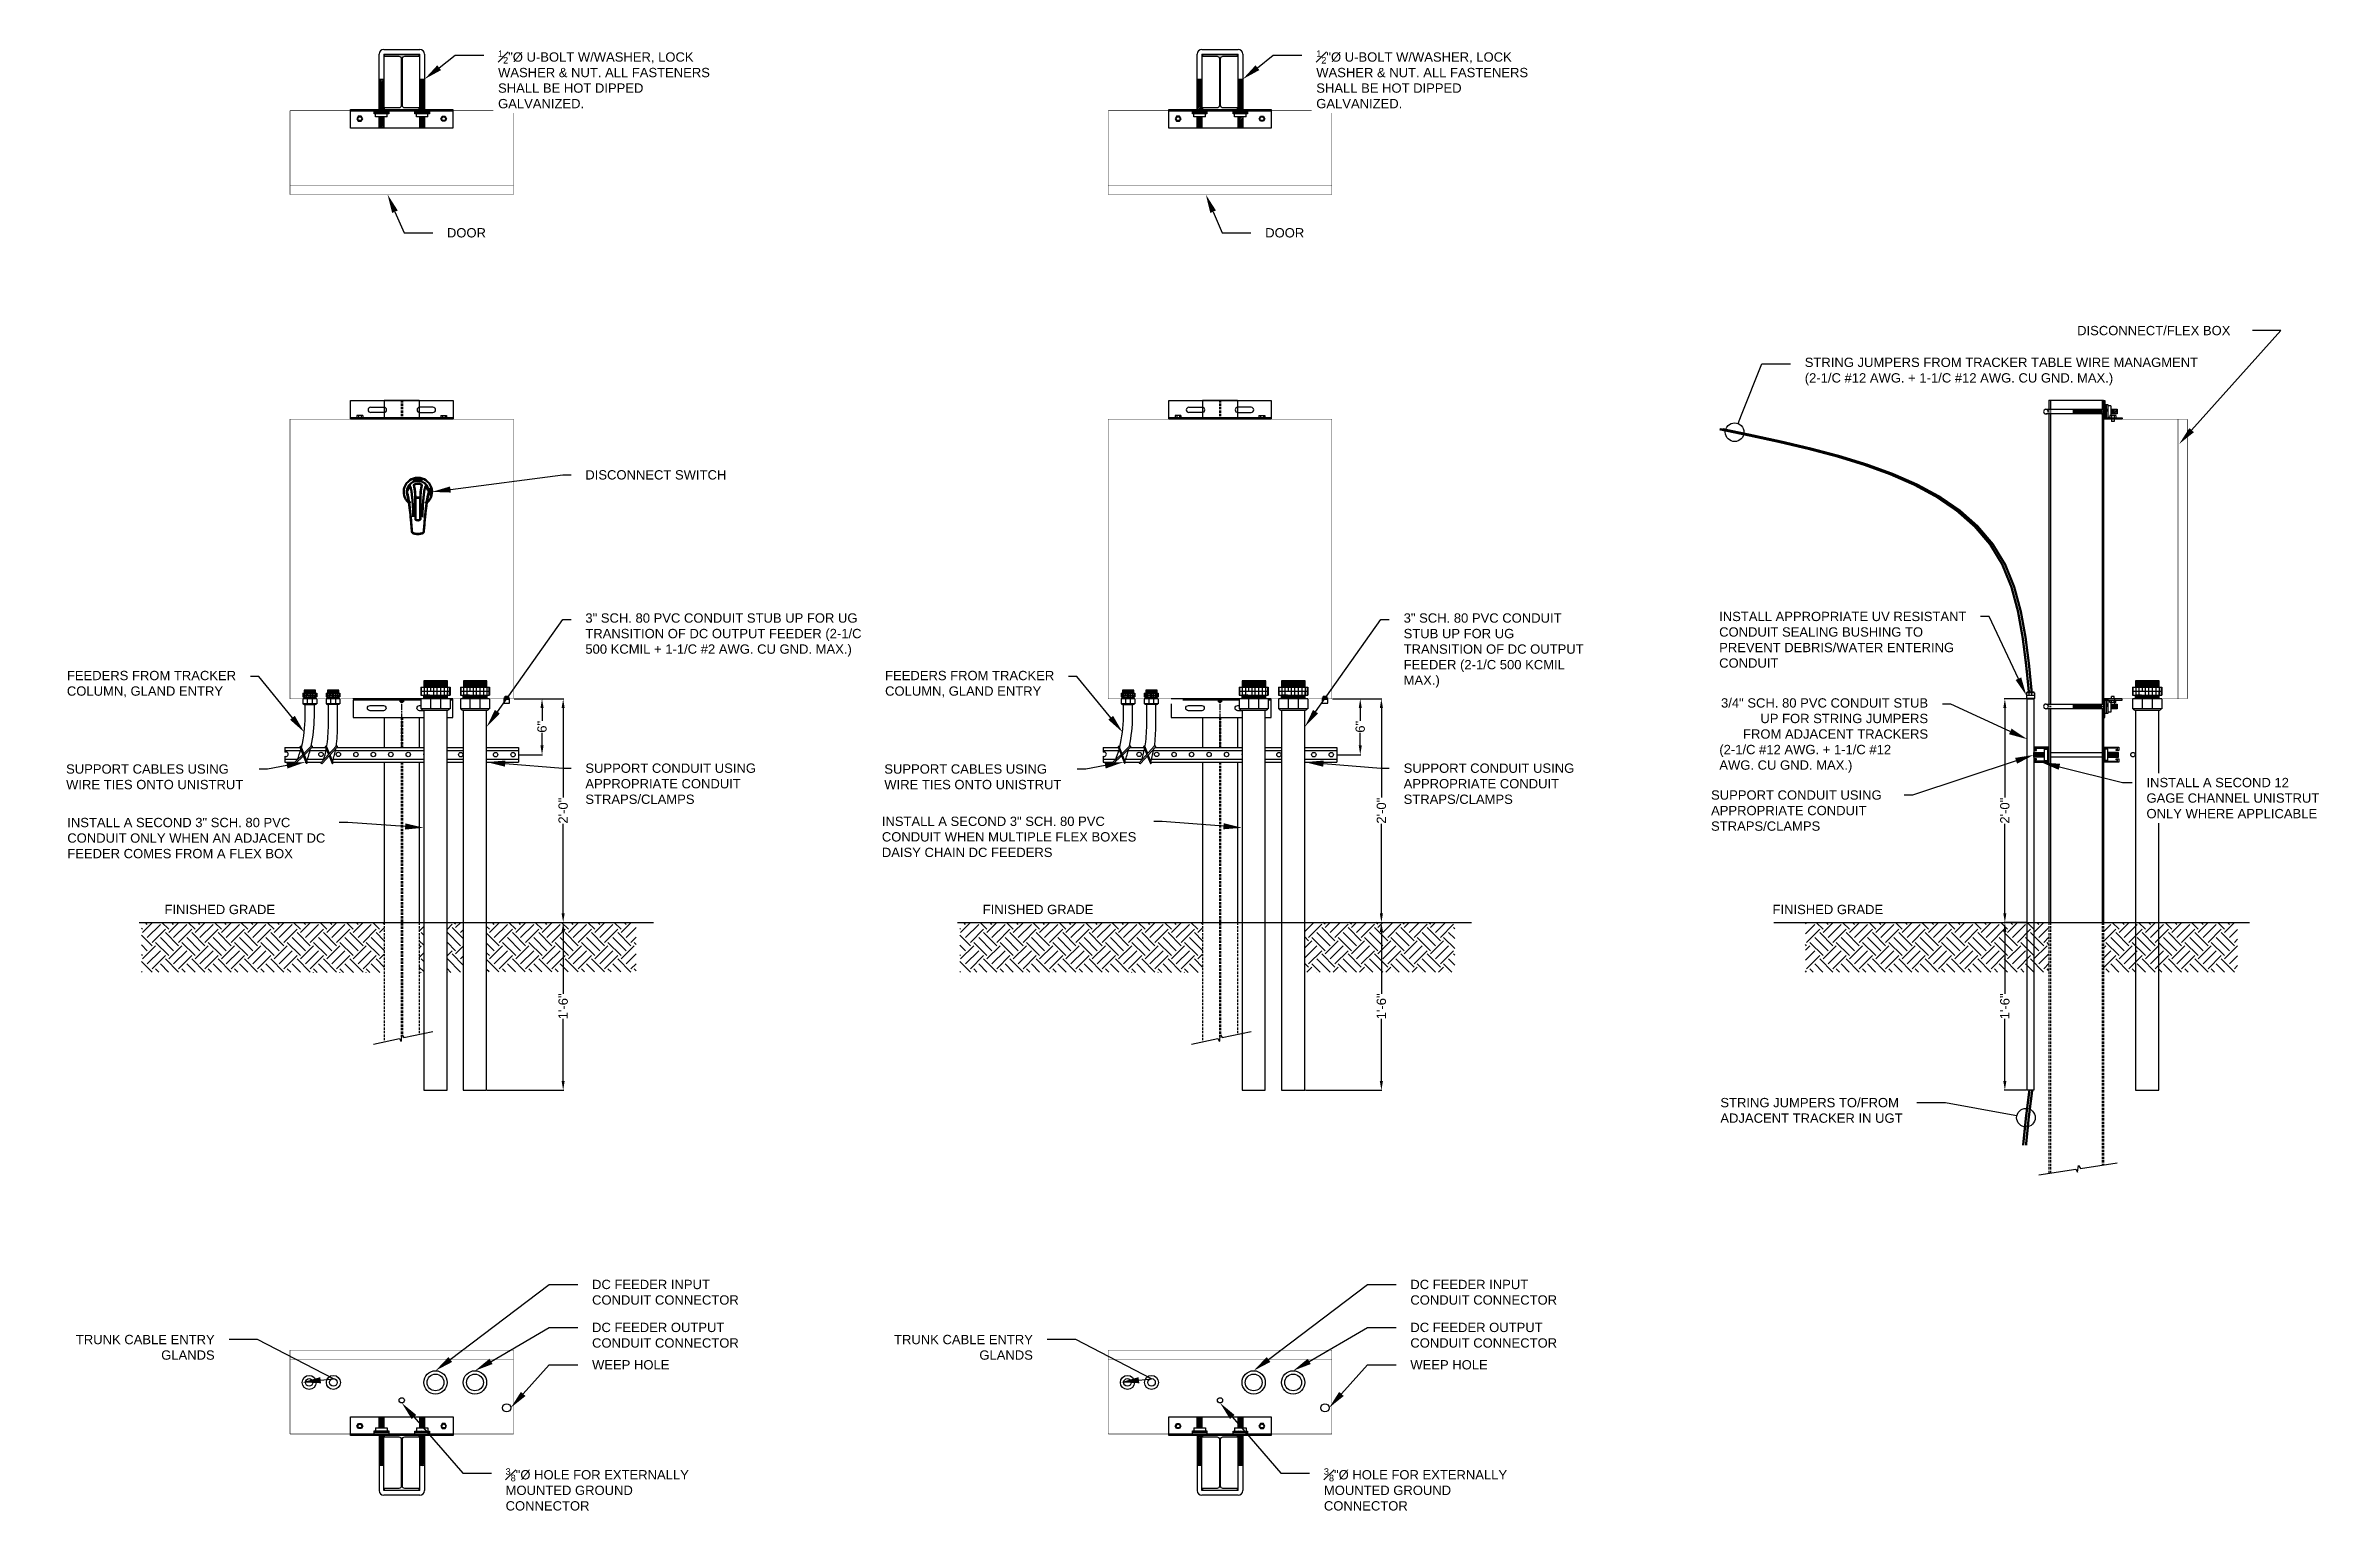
# Model space of a CAD drawing. Header units: feet. Extents: x -496 to 721, y -497 to 166.
# Drawn here: x 11.5 to 257.2, y 8.7 to 166.4 of the extents above; entities that cross this region are included whole.
import ezdxf
from ezdxf import colors
from ezdxf.entities.mleader import LeaderData, LeaderLine
from ezdxf.math import Vec2, Vec3

# ---------------------------------------------------------------- set-up
doc = ezdxf.new("R2010")
doc.units = ezdxf.units.FT
doc.header["$MEASUREMENT"] = 0
for name, pattern in [('CENTER', [2, 1.25, -0.25, 0.25, -0.25]), ('HIDDEN', [0.375, 0.25, -0.125]), ('HIDDEN2', [0.1875, 0.125, -0.0625])]:
    doc.linetypes.add(name, pattern=pattern)
for name, color, linetype in [('Cable Gland', 4, 'Continuous'), ('DC Homerun', 8, 'Continuous'), ('E-COMB-BOX', 42, 'Continuous'), ('E-COND', 3, 'Continuous'), ('E-DETL', 7, 'Continuous'), ('G-ANNO-TEXT', 1, 'Continuous'), ('G-TEXT', 7, 'Continuous'), ('S-BEAM', 7, 'Continuous'), ('S-BOLT', 93, 'Continuous'), ('S-ERTH', 9, 'Continuous'), ('S-POST', 7, 'Continuous'), ('S-STEL-ANGL', 3, 'Continuous'), ('STRINGS', 10, 'Continuous'), ('tie wrap', 4, 'Continuous')]:
    doc.layers.add(name, color=color, linetype=linetype)
doc.layers.add('Visible (ANSI)', color=7, linetype='Continuous', lineweight=50)
doc.styles.add('NEI-A', font='arial.ttf')
doc.dimstyles.new('NEI-A', dxfattribs={"dimtxt": 0.1, "dimasz": 0.125, "dimexe": 0.0625, "dimexo": 0.0625, "dimgap": 0.0625, "dimtad": 0, "dimtih": 1, "dimtoh": 1, "dimdec": 4, "dimzin": 3, "dimdsep": 46, "dimlunit": 4, "dimtxsty": 'NEI-A', "dimcen": 0, "dimadec": 0, "dimazin": 0, "dimtfac": 0.75, "dimtdec": 4, "dimtofl": 0, "dimtmove": 0, "dimatfit": 3, "dimfxl": 1, "dimfrac": 1, "dimtolj": 1, "dimtzin": 0, "dimarcsym": 0})
pattern_1 = [(135, (155.75013, 66.63117), (-0.08838835, -0.08838835), [])]

msp = doc.modelspace()

# ---------------------------------------------------------------- blocks, each defined once
blk = doc.blocks.new('BracketAngle_BottomView')
for p, q in [((81.54, 214.54), (70.54, 214.54)), ((72.41, 214.54), (72.41, 214.4)), ((74.41, 214.54), (74.41, 214.4)), ((77.66, 214.54), (77.66, 214.4)), ((79.66, 214.54), (79.66, 214.4))]:
    blk.add_line(p, q)
for points in [[(70.54, 216.4), (81.54, 216.4), (81.54, 214.4), (70.54, 214.4)], [(71.7, 215.68), (71.85, 215.4), (71.7, 215.13), (71.38, 215.13), (71.22, 215.4), (71.38, 215.68)], [(80.38, 215.68), (80.22, 215.4), (80.38, 215.13), (80.7, 215.13), (80.85, 215.4), (80.7, 215.68)]]:
    blk.add_lwpolyline(points, close=True)
for centre in [(71.54, 215.4), (80.54, 215.4)]:
    blk.add_circle(centre, 0.2)
blk = doc.blocks.new('BracketAngle_Top')
for p, q in [((66.74, 88.71), (68.17, 88.71)), ((73.42, 88.71), (71.99, 88.71)), ((75.58, 87.57), (64.58, 87.57)), ((68.17, 88.15), (66.74, 88.15)), ((71.99, 88.15), (73.42, 88.15))]:
    blk.add_line(p, q)
blk.add_lwpolyline([(64.58, 89.43), (75.58, 89.43), (75.58, 87.43), (64.58, 87.43)], close=True)
for centre, start, end in [((66.74, 88.43), 90, 270), ((68.17, 88.43), 270, 90), ((71.99, 88.43), 90, 270), ((73.42, 88.43), 270, 90)]:
    blk.add_arc(centre, 0.281, start, end)
blk = doc.blocks.new('BoltHead_.625_Side')
for p, q in [((80.98, 265.4), (81.61, 265.4)), ((80.98, 265.4), (80.98, 265.15)), ((81.15, 265.4), (81.15, 265.15)), ((81.45, 265.4), (81.45, 265.15)), ((81.61, 265.4), (81.61, 265.15)), ((80.98, 265.15), (81.61, 265.15))]:
    blk.add_line(p, q)
blk = doc.blocks.new('DS-SA11FRN')
at = {"layer": 'Visible (ANSI)'}
for p, q in [((-0.45, 1.31), (-0.45, 1.3)), ((-0.44, 0.74), (-0.44, 0.74)), ((-0.44, 0.74), (-0.44, 0.74)), ((-0.44, 0.72), (-0.44, 0.72)), ((-0.39, 0.62), (-0.39, 0.6)), ((-0.39, 0.6), (-0.39, 0.6)), ((-0.39, 0.6), (-0.39, 0.54)), ((-0.35, 0.44), (-0.37, 0.44)), ((-0.32, 0.2), (-0.34, 0.2)), ((-0.26, 1.36), (-0.26, 1.35)), ((-0.08, 1.38), (-0.08, 1.38)), ((0.08, 1.38), (0.08, 1.38)), ((0.18, 1.38), (0.18, 1.38)), ((0.34, 0.2), (0.32, 0.2)), ((0.37, 0.44), (0.35, 0.44)), ((0.38, 1.34), (0.38, 1.34)), ((0.39, 0.6), (0.39, 0.62)), ((0.39, 0.54), (0.39, 0.6)), ((0.39, 0.6), (0.39, 0.6)), ((0.44, 0.72), (0.44, 0.72)), ((0.44, 0.72), (0.44, 0.72)), ((1.35, 0.31), (1.35, 0.31)), ((1.38, 0.15), (1.37, 0.15)), ((1.45, 0.04), (1.44, 0.04)), ((-0.3, -0.21), (-0.28, -0.21)), ((-0.28, -0.52), (-0.26, -0.52)), ((-0.28, -1.32), (-0.26, -1.32)), ((0.28, -0.52), (0.26, -0.52)), ((0.26, -1.32), (0.28, -1.32)), ((0.3, -0.21), (0.28, -0.21)), ((1.34, -0.09), (1.33, -0.09)), ((-0.27, -2.93), (-0.27, -2.68)), ((0.27, -2.68), (0.27, -2.93))]:
    blk.add_line(p, q, dxfattribs=at)
for radius, start, end in [(1.52, 309.5949, 230.4051), (1.18, 90.0181, 139.9953), (0.83, 120.0603, 121.4373), (0.735, 122.2242, 123.8207), (1.45, 77.6272, 84.0293), (1.44, 77.608, 84.0202), (1.31, 81.9924, 83.3789), (1.43, 77.5015, 82.7079), (1.39, 77.8611, 82.4949), (1.39, 77.8409, 82.4826), (1.38, 77.7124, 82.4039), (1.45, 69.2898, 75.9133), (1.44, 69.2567, 75.8914), (1.31, 72.9148, 74.3481), (1.43, 69.073, 74.473), (1.39, 69.1984, 74.0103), (1.39, 69.1627, 73.9834), (1.38, 68.9356, 73.8122), (0.735, 56.1773, 57.7779), (0.83, 58.5617, 59.9402), (1.31, 1.7544, 3.0672), (1.37, 1.6725, 4.7715), (1.44, 1.4995, 2.7713), (1.45, 1.4972, 2.767), (1.31, 346.9853, 348.3926), (1.31, 354.8889, 356.2996), (1.44, 348.259, 349.525), (1.45, 348.2771, 349.5412), (1.44, 355.3828, 356.5709), (1.45, 355.3898, 356.5762)]:
    blk.add_arc((0, 0), radius, start, end, dxfattribs=at)
for centre, major_axis, ratio, start_param, end_param in [((-0.29, 0.06), (-0.2, -1), 0.86091, 4.535225, 4.938846), ((-1.1, -0.42), (-0.01, 2.05), 0.394099, 5.293218, 5.300268), ((-0.36, 0.63), (0.0781, -0.0259), 0.293676, 4.419713, 4.46138), ((-3.95, -0.23), (2.3, 2.83), 0.994982, 5.605443, 5.60549), ((-4.28, -0.29), (2.54, 3.06), 0.994983, 5.590433, 5.614475), ((-4.67, -0.37), (2.83, 3.34), 0.994984, 5.599575, 5.601803), ((-4.67, -0.37), (2.84, 3.33), 0.996495, 5.581645, 5.601561), ((-5.33, -0.47), (3.34, 3.78), 0.996497, 5.567452, 5.598252), ((-5.33, -0.47), (3.36, 3.76), 0.998384, 5.565919, 5.574207), ((-0.03, 0.21), (0.676, 0.107), 0.989411, 1.732946, 1.824651), ((-0.02, 0.17), (0.723, 0.083), 0.993212, 1.733124, 1.776549), ((-0.02, 0.21), (-0.707, -0.06), 0.962635, 4.910692, 4.955209), ((-0.01, 0.15), (0.745, 0.068), 0.994765, 1.713941, 1.755807), ((-0.02, 0.18), (-0.731, -0.048), 0.968366, 4.884912, 4.927815), ((-0.01, 0.15), (0.749, 0.063), 0.99497, 1.555027, 1.722479), ((0, -0.03), (0.927, -0.001), 0.999692, 1.571323, 1.639104), ((0, -0.03), (0.925, 0.003), 0.999723, 1.500089, 1.568146), ((0.01, 0.15), (0.749, -0.063), 0.994986, 1.418729, 1.586112), ((0.18, -0.21), (0, -1.84), 0.000018, 2.610704, 2.656134), ((0.29, -0.2), (0, -1.82), 0.00002, 2.586502, 2.604438), ((0.31, -0.2), (0, -1.82), 0.00001, 2.649043, 2.666377), ((6.4, -0.6), (-4.16, 4.49), 0.998385, 0.72018, 0.724285), ((1.26, -0.66), (-0.01, 2.59), 0.377232, 1.296983, 1.307001), ((6.36, -0.59), (-4.15, 4.45), 0.998385, 0.721253, 0.729558), ((5.7, -0.52), (-3.64, 4), 0.998384, 0.707706, 0.716922), ((6.04, -0.56), (-3.89, 4.24), 0.998385, 0.713604, 0.717946), ((1.11, -0.59), (0.01, 2.34), 0.354103, 1.267956, 1.279049), ((6.06, -0.56), (-3.91, 4.25), 0.998385, 0.715814, 0.72008), ((1.17, -0.61), (0, 2.41), 0.366564, 1.277488, 1.28808), ((6.11, -0.57), (-3.96, 4.28), 0.998385, 0.718011, 0.722236), ((1.22, -0.63), (-0.01, 2.48), 0.37758, 1.286698, 1.296943), ((5.37, -0.48), (-3.39, 3.79), 0.998384, 0.707335, 0.715518), ((5.37, -0.48), (-3.37, 3.81), 0.996497, 0.693107, 0.714094), ((4.93, -0.41), (-3.03, 3.51), 0.996495, 0.693553, 0.70409), ((4.66, -0.37), (-2.83, 3.32), 0.996495, 0.68171, 0.701594), ((4.66, -0.37), (-2.83, 3.33), 0.994984, 0.681449, 0.683695), ((4.29, -0.3), (-2.55, 3.07), 0.994983, 0.668723, 0.692639), ((0.36, 0.63), (0.0781, 0.0259), 0.293659, 4.963231, 5.005275), ((3.79, -0.19), (-2.18, 2.71), 0.994982, 0.684585, 0.684677), ((1.07, -0.43), (-0.03, -2.08), 0.376697, 4.129943, 4.136847), ((0.49, -0.19), (0, -1.76), 0.000061, 2.565364, 2.584199), ((0.51, -0.19), (0, -1.75), 0.000032, 2.630532, 2.648693), ((0.29, 0.06), (0.2, -1), 0.860911, 1.344352, 1.747876), ((-0.21, 0.07), (1.85, 0), 0.00001, 0.465792, 0.614523), ((-0.21, 0.04), (-1.86, 0), 0.00001, 3.638092, 3.755799), ((-1.26, -1.94), (0.33, -2.83), 0.138317, 1.820906, 1.832038), ((-0.57, -1.03), (-0.05, -1.67), 0.170609, 1.801299, 1.886018), ((-444.79, -4.32), (-321.93, -306.75), 0.999283, 2.386916, 2.388207), ((-449.43, -4.32), (325.26, 309.98), 0.999283, 5.528185, 5.528377), ((-449.43, -4.32), (344.27, 288.54), 0.999788, 5.589186, 5.592224), ((0, -1.3), (-1.01, 0), 0.667658, 4.465882, 4.958896), ((0, -1.26), (1, 0), 0.666147, 1.329274, 1.812318), ((443.16, -4.31), (-339.5, 284.49), 0.999788, 0.690822, 0.693903), ((0.58, -1.08), (0.06, -1.72), 0.171485, 4.37218, 4.455016), ((444.79, -4.32), (-321.93, 306.75), 0.999283, 0.753386, 0.754833), ((443.16, -4.31), (-320.75, 305.63), 0.999283, 0.754825, 0.754863), ((6.87, -0.64), (-4.55, 4.77), 0.998511, 0.744094, 0.749973), ((6.87, -0.64), (-4.54, 4.77), 0.998386, 0.720126, 0.745109), ((1.26, -1.94), (0.33, 2.83), 0.137776, 1.309569, 1.320721), ((-0.21, -0.09), (1.85, 0), 0.00001, 5.701334, 5.816993), ((-0.26, -4), (-0.297, -0.418), 0.607803, 5.922775, 6.042663), ((-0.24, -2.96), (0.0073, -0.0152), 0.361787, 4.689156, 5.020232), ((-0.01, -2.53), (-0.069, -0.508), 0.999755, 6.168334, 6.202617), ((-0.01, -2.58), (0.492, 0.022), 0.951611, 4.403346, 4.439205), ((0, -1.97), (0.01, -1.08), 0.999754, 6.27451, 6.307028), ((0.23, -2.93), (-0.0009, -0.0463), 0.537813, 0.730575, 0.828884), ((0.26, -2.97), (-0.0057, -0.0105), 0.176797, 1.615255, 2.072997), ((0.26, -2.97), (-0.0057, -0.0105), 0.177363, 1.618042, 2.074771)]:
    blk.add_ellipse(centre, major_axis=major_axis, ratio=ratio, start_param=start_param, end_param=end_param, dxfattribs=at)
for points, knots in [([(-1.18, 0), (-1.17, 0.01), (-1.16, 0.03), (-1.15, 0.04), (-1.15, 0.06), (-1.14, 0.07), (-1.13, 0.09), (-1.11, 0.12), (-1.1, 0.15), (-1.08, 0.18), (-1.08, 0.18), (-1.08, 0.18), (-1.08, 0.18), (-1.05, 0.24), (-1.03, 0.3), (-1.01, 0.36), (-1.01, 0.36), (-1, 0.36), (-1, 0.37)], [-1.034354, -1.034354, -1.034354, -1.034354, -0.906313, -0.906313, -0.906313, -0.77838, -0.77838, -0.77838, -0.522948, -0.522948, -0.522948, -0.517378, -0.517378, -0.517378, -0.011165, -0.011165, -0.011165, -0.000002, -0.000002, -0.000002, -0.000002]), ([(-0.9, 0.76), (-0.98, 0.67), (-1.04, 0.56), (-1.09, 0.45), (-1.1, 0.44), (-1.1, 0.42), (-1.11, 0.4)], [0.000221, 0.000221, 0.000221, 0.000221, 0.91709, 0.91709, 0.91709, 1.04722, 1.04722, 1.04722, 1.04722]), ([(-1, 0.37), (-0.98, 0.43), (-0.96, 0.49), (-0.95, 0.56), (-0.93, 0.62), (-0.91, 0.69), (-0.9, 0.76)], [-1.034415, -1.034415, -1.034415, -1.034415, -0.522511, -0.522511, -0.522511, 0, 0, 0, 0]), ([(-0.9, 0.76), (-0.9, 0.75), (-0.89, 0.74), (-0.88, 0.72), (-0.88, 0.71), (-0.87, 0.71), (-0.87, 0.7), (-0.86, 0.69), (-0.86, 0.68), (-0.85, 0.67), (-0.85, 0.66), (-0.84, 0.64), (-0.83, 0.63), (-0.83, 0.62), (-0.83, 0.62), (-0.83, 0.61), (-0.82, 0.59), (-0.81, 0.57), (-0.8, 0.54), (-0.8, 0.54), (-0.8, 0.54), (-0.8, 0.54), (-0.79, 0.51), (-0.78, 0.48), (-0.77, 0.45), (-0.77, 0.44), (-0.77, 0.44), (-0.77, 0.43), (-0.76, 0.4), (-0.75, 0.37), (-0.74, 0.33), (-0.74, 0.32), (-0.74, 0.31), (-0.73, 0.3), (-0.73, 0.26), (-0.72, 0.23), (-0.71, 0.19), (-0.71, 0.17), (-0.71, 0.16), (-0.7, 0.14), (-0.7, 0.1), (-0.69, 0.06), (-0.68, 0.02), (-0.68, 0), (-0.68, -0.01), (-0.68, -0.03), (-0.67, -0.04), (-0.67, -0.06), (-0.67, -0.07), (-0.66, -0.11), (-0.66, -0.14), (-0.65, -0.18), (-0.65, -0.19), (-0.65, -0.2), (-0.65, -0.21), (-0.65, -0.24), (-0.64, -0.27), (-0.64, -0.29), (-0.64, -0.33), (-0.63, -0.37), (-0.63, -0.41), (-0.63, -0.41), (-0.63, -0.41), (-0.63, -0.41), (-0.62, -0.46), (-0.62, -0.5), (-0.61, -0.55), (-0.61, -0.57), (-0.61, -0.6), (-0.6, -0.63), (-0.6, -0.65), (-0.6, -0.67), (-0.6, -0.69), (-0.59, -0.74), (-0.59, -0.79), (-0.58, -0.84), (-0.58, -0.85), (-0.58, -0.85), (-0.58, -0.86), (-0.58, -0.91), (-0.57, -0.95), (-0.57, -1), (-0.57, -1.04), (-0.57, -1.07), (-0.56, -1.11), (-0.56, -1.13), (-0.56, -1.15), (-0.56, -1.17), (-0.55, -1.23), (-0.55, -1.29), (-0.55, -1.36), (-0.55, -1.37), (-0.55, -1.37), (-0.54, -1.38), (-0.54, -1.44), (-0.54, -1.49), (-0.53, -1.55), (-0.53, -1.59), (-0.53, -1.63), (-0.53, -1.67), (-0.53, -1.7), (-0.52, -1.73), (-0.52, -1.76), (-0.52, -1.83), (-0.52, -1.9), (-0.51, -1.98), (-0.51, -1.98), (-0.51, -1.98), (-0.51, -1.98), (-0.51, -2.05), (-0.51, -2.13), (-0.5, -2.2), (-0.5, -2.24), (-0.5, -2.28), (-0.5, -2.31), (-0.5, -2.36), (-0.49, -2.4), (-0.49, -2.45), (-0.49, -2.52), (-0.49, -2.59), (-0.49, -2.67)], [0.0000036, 0.0000036, 0.0000036, 0.0000036, 0.0395062, 0.0395062, 0.0395062, 0.0588235, 0.0588235, 0.0588235, 0.0817201, 0.0817201, 0.0817201, 0.1176471, 0.1176471, 0.1176471, 0.1271628, 0.1271628, 0.1271628, 0.1764706, 0.1764706, 0.1764706, 0.1766375, 0.1766375, 0.1766375, 0.2285449, 0.2285449, 0.2285449, 0.2352941, 0.2352941, 0.2352941, 0.2805429, 0.2805429, 0.2805429, 0.2941176, 0.2941176, 0.2941176, 0.3345384, 0.3345384, 0.3345384, 0.3529412, 0.3529412, 0.3529412, 0.3941915, 0.3941915, 0.3941915, 0.4117647, 0.4117647, 0.4117647, 0.4263374, 0.4263374, 0.4263374, 0.4596765, 0.4596765, 0.4596765, 0.4705882, 0.4705882, 0.4705882, 0.4941796, 0.4941796, 0.4941796, 0.5294118, 0.5294118, 0.5294118, 0.5297537, 0.5297537, 0.5297537, 0.566245, 0.566245, 0.566245, 0.5882353, 0.5882353, 0.5882353, 0.603558, 0.603558, 0.603558, 0.6416154, 0.6416154, 0.6416154, 0.6470588, 0.6470588, 0.6470588, 0.6803761, 0.6803761, 0.6803761, 0.7058824, 0.7058824, 0.7058824, 0.7197281, 0.7197281, 0.7197281, 0.7595534, 0.7595534, 0.7595534, 0.7647059, 0.7647059, 0.7647059, 0.7997515, 0.7997515, 0.7997515, 0.8235294, 0.8235294, 0.8235294, 0.8403272, 0.8403272, 0.8403272, 0.8812626, 0.8812626, 0.8812626, 0.8823529, 0.8823529, 0.8823529, 0.9224218, 0.9224218, 0.9224218, 0.9411765, 0.9411765, 0.9411765, 0.9634351, 0.9634351, 0.9634351, 1, 1, 1, 1]), ([(-0.48, 1.3), (-0.48, 1.31), (-0.47, 1.32), (-0.46, 1.34), (-0.46, 1.35), (-0.44, 1.36), (-0.43, 1.37), (-0.4, 1.39), (-0.39, 1.39), (-0.38, 1.4), (-0.37, 1.4), (-0.36, 1.4)], [0, 0, 0, 0, 0.1388107, 0.1388107, 0.2748452, 0.2748452, 0.3867538, 0.3867538, 0.4397214, 0.4397214, 0.4973571, 0.4973571, 0.4973571, 0.4973571]), ([(-0.48, 1.3), (-0.48, 1.31), (-0.47, 1.32), (-0.46, 1.34), (-0.45, 1.35), (-0.43, 1.37), (-0.42, 1.38), (-0.39, 1.39), (-0.37, 1.4), (-0.36, 1.4)], [0.0057781, 0.0057781, 0.0057781, 0.0057781, 0.1535337, 0.1535337, 0.3538981, 0.3538981, 0.6046188, 0.6046188, 0.881305, 0.881305, 0.881305, 0.881305]), ([(-0.36, 1.26), (-0.37, 1.25), (-0.38, 1.25), (-0.39, 1.25), (-0.4, 1.25), (-0.41, 1.25), (-0.42, 1.25), (-0.44, 1.25), (-0.45, 1.25), (-0.46, 1.26), (-0.47, 1.27), (-0.47, 1.28), (-0.48, 1.29), (-0.48, 1.3)], [0, 0, 0, 0, 0.0719443, 0.0719443, 0.1321667, 0.1321667, 0.1893425, 0.1893425, 0.2861139, 0.2861139, 0.3987701, 0.3987701, 0.5487354, 0.5487354, 0.5487354, 0.5487354]), ([(-0.36, 1.39), (-0.37, 1.39), (-0.37, 1.39), (-0.39, 1.38), (-0.39, 1.38), (-0.41, 1.37), (-0.42, 1.36), (-0.43, 1.35), (-0.44, 1.34), (-0.45, 1.32), (-0.45, 1.31), (-0.45, 1.31)], [-0.5949602, -0.5949602, -0.5949602, -0.5949602, -0.5040789, -0.5040789, -0.4202191, -0.4202191, -0.2598152, -0.2598152, -0.1185674, -0.1185674, 0, 0, 0, 0]), ([(-0.45, 1.31), (-0.45, 1.3), (-0.45, 1.29), (-0.44, 1.28), (-0.44, 1.28), (-0.43, 1.27), (-0.42, 1.27), (-0.41, 1.27), (-0.4, 1.26), (-0.39, 1.27), (-0.38, 1.27), (-0.37, 1.27), (-0.36, 1.27), (-0.36, 1.27)], [-0.6630906, -0.6630906, -0.6630906, -0.6630906, -0.4182532, -0.4182532, -0.2424907, -0.2424907, -0.1487857, -0.1487857, -0.1020383, -0.1020383, -0.0515274, -0.0515274, 0, 0, 0, 0]), ([(-0.45, 1.3), (-0.45, 1.3), (-0.45, 1.29), (-0.45, 1.28), (-0.44, 1.28), (-0.43, 1.27), (-0.42, 1.27), (-0.41, 1.26), (-0.41, 1.26), (-0.39, 1.26), (-0.39, 1.26), (-0.37, 1.26), (-0.37, 1.27), (-0.36, 1.27)], [-0.3307564, -0.3307564, -0.3307564, -0.3307564, -0.2815416, -0.2815416, -0.2295757, -0.2295757, -0.1619563, -0.1619563, -0.1131066, -0.1131066, -0.065558, -0.065558, 0, 0, 0, 0]), ([(-0.44, 0.74), (-0.44, 0.75), (-0.44, 0.75), (-0.43, 0.76), (-0.43, 0.76), (-0.43, 0.76)], [0.00000204, 0.00000204, 0.00000204, 0.00000204, 0.02415652, 0.02415652, 0.04723021, 0.04723021, 0.04723021, 0.04723021]), ([(-0.43, 0.76), (-0.43, 0.76), (-0.43, 0.75), (-0.43, 0.75), (-0.44, 0.75), (-0.44, 0.75), (-0.44, 0.74)], [0, 0, 0, 0, 0.02793923, 0.02793923, 0.02793923, 0.0514159, 0.0514159, 0.0514159, 0.0514159]), ([(-0.44, 0.74), (-0.44, 0.74), (-0.44, 0.74), (-0.44, 0.74), (-0.44, 0.74), (-0.44, 0.74)], [-0.02392302, -0.02392302, -0.02392302, -0.02392302, -0.0119429, -0.0119429, -0.00013105, -0.00013105, -0.00013105, -0.00013105]), ([(-0.44, 0.72), (-0.44, 0.72), (-0.44, 0.72), (-0.44, 0.72), (-0.44, 0.72), (-0.44, 0.72), (-0.44, 0.73), (-0.44, 0.73), (-0.44, 0.73), (-0.44, 0.73), (-0.44, 0.73), (-0.44, 0.73), (-0.44, 0.73), (-0.44, 0.73), (-0.44, 0.73), (-0.44, 0.73), (-0.44, 0.73), (-0.44, 0.74), (-0.44, 0.74)], [-0.04861649, -0.04861649, -0.04861649, -0.04861649, -0.0433969, -0.0433969, -0.0433969, -0.03247148, -0.03247148, -0.03247148, -0.02405798, -0.02405798, -0.02405798, -0.01623461, -0.01623461, -0.01623461, -0.00540016, -0.00540016, -0.00540016, -0.00006337, -0.00006337, -0.00006337, -0.00006337]), ([(-0.44, 0.72), (-0.44, 0.72), (-0.44, 0.72), (-0.44, 0.72), (-0.44, 0.72), (-0.44, 0.72), (-0.44, 0.73), (-0.44, 0.73), (-0.44, 0.73), (-0.44, 0.73), (-0.44, 0.73), (-0.44, 0.73), (-0.44, 0.73), (-0.44, 0.73), (-0.44, 0.74), (-0.44, 0.74)], [0, 0, 0, 0, 0.110863, 0.110863, 0.110863, 0.333147, 0.333147, 0.333147, 0.666574, 0.666574, 0.666574, 0.888858, 0.888858, 0.888858, 1, 1, 1, 1]), ([(-0.44, 0.74), (-0.44, 0.74), (-0.44, 0.74), (-0.44, 0.74), (-0.44, 0.74), (-0.44, 0.74), (-0.44, 0.74)], [0, 0, 0, 0, 0.01337331, 0.01337331, 0.01337331, 0.02723997, 0.02723997, 0.02723997, 0.02723997]), ([(-0.44, 0.72), (-0.43, 0.71), (-0.43, 0.7), (-0.43, 0.69), (-0.43, 0.68), (-0.42, 0.67), (-0.42, 0.66), (-0.42, 0.65), (-0.42, 0.64), (-0.42, 0.64), (-0.41, 0.63), (-0.41, 0.63), (-0.41, 0.62), (-0.41, 0.61), (-0.41, 0.6), (-0.4, 0.59), (-0.4, 0.59), (-0.4, 0.59), (-0.4, 0.59)], [0, 0, 0, 0, 0.2499999, 0.2499999, 0.2499999, 0.4999997, 0.4999997, 0.4999997, 0.6427711, 0.6427711, 0.6427711, 0.7499996, 0.7499996, 0.7499996, 0.9799111, 0.9799111, 0.9799111, 0.9999995, 0.9999995, 0.9999995, 0.9999995]), ([(-0.43, 0.76), (-0.43, 0.76), (-0.42, 0.76), (-0.42, 0.77), (-0.42, 0.77), (-0.42, 0.77), (-0.42, 0.77)], [-0.04793104, -0.04793104, -0.04793104, -0.04793104, -0.02419597, -0.02419597, -0.02419597, -0.00051526, -0.00051526, -0.00051526, -0.00051526]), ([(-0.42, 0.77), (-0.42, 0.77), (-0.42, 0.77), (-0.42, 0.77), (-0.43, 0.76), (-0.43, 0.76), (-0.43, 0.76)], [0.00010358, 0.00010358, 0.00010358, 0.00010358, 0.02528157, 0.02528157, 0.02528157, 0.04906936, 0.04906936, 0.04906936, 0.04906936]), ([(-0.42, 0.77), (-0.4, 0.78), (-0.38, 0.8), (-0.36, 0.81), (-0.34, 0.82), (-0.33, 0.82), (-0.31, 0.83)], [-0.3180021, -0.3180021, -0.3180021, -0.3180021, -0.159226, -0.159226, -0.159226, -0.0000491, -0.0000491, -0.0000491, -0.0000491]), ([(-0.31, 0.83), (-0.33, 0.82), (-0.35, 0.81), (-0.36, 0.8), (-0.38, 0.79), (-0.4, 0.78), (-0.42, 0.77)], [0.0000003, 0.0000003, 0.0000003, 0.0000003, 0.1644814, 0.1644814, 0.1644814, 0.3203313, 0.3203313, 0.3203313, 0.3203313]), ([(-0.42, 0.75), (-0.42, 0.75), (-0.42, 0.75), (-0.41, 0.75), (-0.41, 0.76), (-0.41, 0.76)], [0, 0, 0, 0, 0.01064644, 0.01064644, 0.02096819, 0.02096819, 0.02096819, 0.02096819]), ([(-0.42, 0.74), (-0.42, 0.75), (-0.42, 0.75), (-0.42, 0.75), (-0.42, 0.75), (-0.42, 0.75)], [0, 0, 0, 0, 0.00879058, 0.00879058, 0.01724631, 0.01724631, 0.01724631, 0.01724631]), ([(-0.42, 0.73), (-0.42, 0.73), (-0.42, 0.73), (-0.42, 0.73), (-0.42, 0.74), (-0.42, 0.74)], [0, 0, 0, 0, 0.02191402, 0.02191402, 0.04140514, 0.04140514, 0.04140514, 0.04140514]), ([(-0.36, 0.45), (-0.36, 0.48), (-0.37, 0.5), (-0.38, 0.55), (-0.38, 0.57), (-0.39, 0.62), (-0.4, 0.64), (-0.41, 0.69), (-0.41, 0.71), (-0.42, 0.73)], [0, 0, 0, 0, 0.2205242, 0.2205242, 0.433084, 0.433084, 0.6525192, 0.6525192, 0.8656111, 0.8656111, 0.8656111, 0.8656111]), ([(-0.41, 0.76), (-0.4, 0.77), (-0.39, 0.77), (-0.34, 0.8), (-0.29, 0.83), (-0.22, 0.85), (-0.2, 0.85), (-0.18, 0.86)], [0, 0, 0, 0, 0.056398, 0.056398, 0.4831552, 0.4831552, 0.6256594, 0.6256594, 0.6256594, 0.6256594]), ([(-0.41, 0.76), (-0.41, 0.76), (-0.41, 0.76), (-0.41, 0.76), (-0.41, 0.76), (-0.41, 0.76)], [0, 0, 0, 0, 0.00839897, 0.00839897, 0.01747667, 0.01747667, 0.01747667, 0.01747667]), ([(-0.4, 0.59), (-0.4, 0.58), (-0.4, 0.57), (-0.4, 0.56), (-0.4, 0.56), (-0.4, 0.55), (-0.39, 0.54)], [-0.1415263, -0.1415263, -0.1415263, -0.1415263, -0.0712093, -0.0712093, -0.0712093, -0.0001714, -0.0001714, -0.0001714, -0.0001714]), ([(-0.39, 0.54), (-0.39, 0.53), (-0.39, 0.51), (-0.38, 0.49), (-0.38, 0.49), (-0.38, 0.49), (-0.38, 0.49), (-0.38, 0.48), (-0.38, 0.46), (-0.38, 0.45)], [-0.2780704, -0.2780704, -0.2780704, -0.2780704, -0.1410908, -0.1410908, -0.1410908, -0.1373674, -0.1373674, -0.1373674, -0.0000343, -0.0000343, -0.0000343, -0.0000343]), ([(-0.38, 0.45), (-0.37, 0.43), (-0.37, 0.42), (-0.37, 0.4), (-0.36, 0.38), (-0.36, 0.37), (-0.36, 0.35)], [-0.27168, -0.27168, -0.27168, -0.27168, -0.1385538, -0.1385538, -0.1385538, -0.000035, -0.000035, -0.000035, -0.000035]), ([(-0.36, 1.4), (-0.35, 1.4), (-0.34, 1.41), (-0.32, 1.41), (-0.32, 1.41), (-0.3, 1.41), (-0.3, 1.41), (-0.28, 1.41), (-0.27, 1.4), (-0.25, 1.39), (-0.25, 1.39), (-0.24, 1.38), (-0.24, 1.37), (-0.24, 1.36)], [0, 0, 0, 0, 0.0657793, 0.0657793, 0.1274653, 0.1274653, 0.1879918, 0.1879918, 0.2895678, 0.2895678, 0.4000427, 0.4000427, 0.533622, 0.533622, 0.533622, 0.533622]), ([(-0.36, 1.4), (-0.35, 1.4), (-0.35, 1.4), (-0.33, 1.41), (-0.32, 1.41), (-0.31, 1.41), (-0.3, 1.41), (-0.28, 1.4), (-0.28, 1.4), (-0.26, 1.4), (-0.26, 1.39), (-0.24, 1.38), (-0.24, 1.37), (-0.24, 1.36)], [0, 0, 0, 0, 0.0491599, 0.0491599, 0.1144268, 0.1144268, 0.1731358, 0.1731358, 0.2618637, 0.2618637, 0.3918889, 0.3918889, 0.586505, 0.586505, 0.586505, 0.586505]), ([(-0.26, 1.36), (-0.26, 1.36), (-0.26, 1.37), (-0.27, 1.38), (-0.27, 1.38), (-0.29, 1.39), (-0.29, 1.39), (-0.31, 1.4), (-0.31, 1.4), (-0.33, 1.4), (-0.33, 1.4), (-0.34, 1.39), (-0.35, 1.39), (-0.36, 1.39)], [-0.4360379, -0.4360379, -0.4360379, -0.4360379, -0.3258376, -0.3258376, -0.2342315, -0.2342315, -0.1512067, -0.1512067, -0.1019888, -0.1019888, -0.0514477, -0.0514477, 0, 0, 0, 0]), ([(-0.24, 1.36), (-0.24, 1.35), (-0.24, 1.34), (-0.25, 1.32), (-0.26, 1.31), (-0.28, 1.29), (-0.29, 1.28), (-0.31, 1.27), (-0.32, 1.27), (-0.34, 1.26), (-0.35, 1.26), (-0.36, 1.26)], [0, 0, 0, 0, 0.1397204, 0.1397204, 0.2759887, 0.2759887, 0.3923845, 0.3923845, 0.4484435, 0.4484435, 0.5092835, 0.5092835, 0.5092835, 0.5092835]), ([(-0.36, 1.27), (-0.35, 1.27), (-0.34, 1.28), (-0.33, 1.28), (-0.32, 1.28), (-0.3, 1.29), (-0.3, 1.3), (-0.28, 1.32), (-0.27, 1.32), (-0.26, 1.34), (-0.26, 1.35), (-0.26, 1.36)], [-0.3965717, -0.3965717, -0.3965717, -0.3965717, -0.3542615, -0.3542615, -0.3152213, -0.3152213, -0.230155, -0.230155, -0.1164584, -0.1164584, 0, 0, 0, 0]), ([(-0.36, 1.27), (-0.35, 1.27), (-0.34, 1.28), (-0.32, 1.29), (-0.31, 1.29), (-0.29, 1.3), (-0.28, 1.31), (-0.27, 1.33), (-0.27, 1.33), (-0.26, 1.34), (-0.26, 1.35), (-0.26, 1.35)], [-0.5138028, -0.5138028, -0.5138028, -0.5138028, -0.3976308, -0.3976308, -0.2917988, -0.2917988, -0.1637056, -0.1637056, -0.0834926, -0.0834926, 0, 0, 0, 0]), ([(-0.34, 0.36), (-0.34, 0.37), (-0.35, 0.39), (-0.35, 0.42), (-0.35, 0.44), (-0.36, 0.45)], [0, 0, 0, 0, 0.136565, 0.136565, 0.2730702, 0.2730702, 0.2730702, 0.2730702]), ([(-0.33, 0.16), (-0.34, 0.19), (-0.34, 0.22), (-0.34, 0.26), (-0.35, 0.28), (-0.35, 0.3), (-0.35, 0.33), (-0.36, 0.33), (-0.36, 0.34), (-0.36, 0.35)], [0, 0, 0, 0, 0.2747138, 0.2747138, 0.2747138, 0.4616706, 0.4616706, 0.4616706, 0.5332653, 0.5332653, 0.5332653, 0.5332653]), ([(-0.31, 0.16), (-0.32, 0.19), (-0.32, 0.22), (-0.33, 0.29), (-0.33, 0.32), (-0.34, 0.36)], [0.0000001, 0.0000001, 0.0000001, 0.0000001, 0.2444375, 0.2444375, 0.5350871, 0.5350871, 0.5350871, 0.5350871]), ([(-0.3, -0.21), (-0.3, -0.14), (-0.31, -0.08), (-0.32, 0.04), (-0.32, 0.1), (-0.33, 0.16)], [-0.9400792, -0.9400792, -0.9400792, -0.9400792, -0.4612247, -0.4612247, -0.0000486, -0.0000486, -0.0000486, -0.0000486]), ([(-0.29, -0.24), (-0.3, -0.18), (-0.3, -0.11), (-0.32, 0.02), (-0.32, 0.09), (-0.33, 0.16)], [-1.050257, -1.050257, -1.050257, -1.050257, -0.525122, -0.525122, -0.000002, -0.000002, -0.000002, -0.000002]), ([(-0.25, 0.86), (-0.26, 0.85), (-0.27, 0.85), (-0.29, 0.84), (-0.3, 0.84), (-0.31, 0.83)], [0.0000021, 0.0000021, 0.0000021, 0.0000021, 0.0799355, 0.0799355, 0.1598688, 0.1598688, 0.1598688, 0.1598688]), ([(-0.26, -0.59), (-0.26, -0.54), (-0.27, -0.5), (-0.27, -0.45), (-0.27, -0.38), (-0.27, -0.31), (-0.28, -0.24), (-0.28, -0.21), (-0.28, -0.18), (-0.28, -0.14), (-0.28, -0.11), (-0.29, -0.07), (-0.29, -0.04), (-0.3, 0.03), (-0.3, 0.09), (-0.31, 0.16)], [0.164057, 0.164057, 0.164057, 0.164057, 0.522579, 0.522579, 0.522579, 1.038569, 1.038569, 1.038569, 1.296782, 1.296782, 1.296782, 1.556625, 1.556625, 1.556625, 2.085811, 2.085811, 2.085811, 2.085811]), ([(-0.06, 0.89), (-0.08, 0.89), (-0.1, 0.89), (-0.13, 0.88), (-0.15, 0.88), (-0.17, 0.88), (-0.19, 0.87)], [0.0000022, 0.0000022, 0.0000022, 0.0000022, 0.1601612, 0.1601612, 0.1601612, 0.3196799, 0.3196799, 0.3196799, 0.3196799]), ([(-0.12, 1.38), (-0.12, 1.38), (-0.12, 1.39), (-0.11, 1.4), (-0.11, 1.41), (-0.09, 1.43), (-0.08, 1.43), (-0.06, 1.44), (-0.05, 1.44), (-0.03, 1.45), (-0.02, 1.45), (0, 1.45)], [0, 0, 0, 0, 0.1120552, 0.1120552, 0.2226073, 0.2226073, 0.3718292, 0.3718292, 0.5487572, 0.5487572, 0.7026557, 0.7026557, 0.7026557, 0.7026557]), ([(-0.12, 1.37), (-0.12, 1.39), (-0.11, 1.4), (-0.1, 1.42), (-0.09, 1.43), (-0.07, 1.44), (-0.06, 1.44), (-0.04, 1.44), (-0.03, 1.44), (-0.02, 1.45), (-0.01, 1.45), (0, 1.45)], [0.0062566, 0.0062566, 0.0062566, 0.0062566, 0.1969597, 0.1969597, 0.3374721, 0.3374721, 0.5008911, 0.5008911, 0.587138, 0.587138, 0.6825502, 0.6825502, 0.6825502, 0.6825502]), ([(0, 1.3), (-0.01, 1.3), (-0.02, 1.3), (-0.03, 1.3), (-0.04, 1.31), (-0.06, 1.31), (-0.07, 1.31), (-0.09, 1.32), (-0.1, 1.33), (-0.11, 1.35), (-0.12, 1.36), (-0.12, 1.38)], [0, 0, 0, 0, 0.0517276, 0.0517276, 0.104744, 0.104744, 0.2280951, 0.2280951, 0.4159503, 0.4159503, 0.5847227, 0.5847227, 0.5847227, 0.5847227]), ([(0, 1.44), (-0.01, 1.44), (-0.02, 1.43), (-0.03, 1.43), (-0.03, 1.43), (-0.04, 1.43), (-0.05, 1.43), (-0.06, 1.42), (-0.07, 1.42), (-0.08, 1.4), (-0.08, 1.39), (-0.08, 1.38)], [-0.9205245, -0.9205245, -0.9205245, -0.9205245, -0.7615967, -0.7615967, -0.6130963, -0.6130963, -0.3045778, -0.3045778, -0.1652923, -0.1652923, 0, 0, 0, 0]), ([(-0.08, 1.38), (-0.08, 1.37), (-0.08, 1.36), (-0.08, 1.35), (-0.08, 1.35), (-0.07, 1.34), (-0.06, 1.33), (-0.05, 1.33), (-0.04, 1.32), (-0.03, 1.32), (-0.02, 1.32), (-0.01, 1.32), (-0.01, 1.32), (0, 1.32)], [-0.3104484, -0.3104484, -0.3104484, -0.3104484, -0.2604991, -0.2604991, -0.2118811, -0.2118811, -0.1464066, -0.1464066, -0.073673, -0.073673, -0.0383322, -0.0383322, 0, 0, 0, 0]), ([(-0.08, 1.38), (-0.08, 1.37), (-0.08, 1.37), (-0.08, 1.36), (-0.08, 1.35), (-0.07, 1.34), (-0.06, 1.33), (-0.04, 1.33), (-0.04, 1.32), (-0.02, 1.32), (-0.01, 1.32), (0, 1.32)], [-0.281588, -0.281588, -0.281588, -0.281588, -0.2379535, -0.2379535, -0.1954244, -0.1954244, -0.1333963, -0.1333963, -0.061823, -0.061823, 0, 0, 0, 0]), ([(0, 0.89), (-0.01, 0.89), (-0.02, 0.89), (-0.03, 0.89), (-0.04, 0.89), (-0.05, 0.89), (-0.06, 0.89)], [0, 0, 0, 0, 0.0799239, 0.0799239, 0.0799239, 0.1596217, 0.1596217, 0.1596217, 0.1596217]), ([(-0.06, 0.88), (-0.04, 0.88), (-0.03, 0.88), (-0.01, 0.88), (0, 0.88), (0.01, 0.88), (0.03, 0.88), (0.04, 0.88), (0.05, 0.88), (0.06, 0.88)], [0.9636258, 0.9636258, 0.9636258, 0.9636258, 1.1219634, 1.1219634, 1.1219634, 1.2275218, 1.2275218, 1.2275218, 1.3330802, 1.3330802, 1.3330802, 1.3330802]), ([(0, 1.45), (0.01, 1.45), (0.02, 1.45), (0.04, 1.44), (0.05, 1.44), (0.07, 1.43), (0.08, 1.43), (0.09, 1.42), (0.1, 1.41), (0.11, 1.39), (0.11, 1.39), (0.11, 1.38)], [0, 0, 0, 0, 0.0801671, 0.0801671, 0.1901615, 0.1901615, 0.339005, 0.339005, 0.5045042, 0.5045042, 0.670312, 0.670312, 0.670312, 0.670312]), ([(0, 1.45), (0.01, 1.45), (0.02, 1.45), (0.04, 1.44), (0.05, 1.44), (0.07, 1.43), (0.08, 1.43), (0.1, 1.41), (0.1, 1.41), (0.11, 1.39), (0.11, 1.38), (0.11, 1.38)], [0, 0, 0, 0, 0.082869, 0.082869, 0.2021111, 0.2021111, 0.3610624, 0.3610624, 0.5297258, 0.5297258, 0.6895261, 0.6895261, 0.6895261, 0.6895261]), ([(0.08, 1.38), (0.08, 1.39), (0.08, 1.39), (0.07, 1.4), (0.07, 1.41), (0.06, 1.42), (0.05, 1.42), (0.04, 1.43), (0.03, 1.43), (0.01, 1.43), (0.01, 1.44), (0, 1.44)], [-0.2900487, -0.2900487, -0.2900487, -0.2900487, -0.2550042, -0.2550042, -0.2074045, -0.2074045, -0.1422767, -0.1422767, -0.0733975, -0.0733975, 0, 0, 0, 0]), ([(0.11, 1.38), (0.11, 1.37), (0.11, 1.36), (0.1, 1.34), (0.09, 1.33), (0.07, 1.32), (0.06, 1.31), (0.04, 1.31), (0.03, 1.31), (0.01, 1.3), (0.01, 1.3), (0, 1.3)], [0, 0, 0, 0, 0.1540194, 0.1540194, 0.2473925, 0.2473925, 0.3537368, 0.3537368, 0.4795685, 0.4795685, 0.5899688, 0.5899688, 0.5899688, 0.5899688]), ([(0, 1.32), (0, 1.32), (0.01, 1.32), (0.03, 1.32), (0.04, 1.33), (0.05, 1.33), (0.06, 1.34), (0.07, 1.35), (0.07, 1.35), (0.08, 1.37), (0.08, 1.37), (0.08, 1.38)], [-0.5197257, -0.5197257, -0.5197257, -0.5197257, -0.4046875, -0.4046875, -0.2817276, -0.2817276, -0.1687061, -0.1687061, -0.0859959, -0.0859959, 0, 0, 0, 0]), ([(0, 1.32), (0, 1.32), (0.01, 1.32), (0.02, 1.32), (0.02, 1.32), (0.03, 1.33), (0.04, 1.33), (0.05, 1.34), (0.06, 1.34), (0.07, 1.35), (0.07, 1.36), (0.08, 1.37), (0.08, 1.37), (0.08, 1.38)], [-0.5530064, -0.5530064, -0.5530064, -0.5530064, -0.4787317, -0.4787317, -0.4104312, -0.4104312, -0.2731137, -0.2731137, -0.1633742, -0.1633742, -0.0832919, -0.0832919, 0, 0, 0, 0]), ([(0, 1.18), (0.13, 1.18), (0.26, 1.16), (0.42, 1.1), (0.46, 1.09), (0.58, 1.03), (0.65, 0.99), (0.75, 0.91), (0.79, 0.88), (0.85, 0.82), (0.88, 0.79), (0.9, 0.76)], [0.000007, 0.000007, 0.000007, 0.000007, 0.979604, 0.979604, 1.307374, 1.307374, 1.960978, 1.960978, 2.287788, 2.287788, 2.61464, 2.61464, 2.61464, 2.61464]), ([(0, 0.89), (0.01, 0.89), (0.01, 0.89), (0.02, 0.89), (0.02, 0.89), (0.03, 0.89), (0.03, 0.89), (0.04, 0.89), (0.04, 0.89), (0.05, 0.89), (0.05, 0.89), (0.06, 0.89), (0.06, 0.89)], [0, 0, 0, 0, 0.25, 0.25, 0.25, 0.5, 0.5, 0.5, 0.75, 0.75, 0.75, 1, 1, 1, 1]), ([(0.19, 0.87), (0.17, 0.88), (0.15, 0.88), (0.13, 0.88), (0.1, 0.89), (0.08, 0.89), (0.06, 0.89)], [-0.3196338, -0.3196338, -0.3196338, -0.3196338, -0.1597491, -0.1597491, -0.1597491, -0.0000051, -0.0000051, -0.0000051, -0.0000051]), ([(0.15, 1.3), (0.15, 1.33), (0.15, 1.36), (0.15, 1.4), (0.15, 1.42), (0.15, 1.44)], [-9.166318, -9.166318, -9.166318, -9.166318, -8.7963276, -8.7963276, -8.5210218, -8.5210218, -8.5210218, -8.5210218]), ([(0.18, 0.86), (0.2, 0.85), (0.22, 0.85), (0.29, 0.83), (0.34, 0.8), (0.39, 0.77), (0.4, 0.77), (0.41, 0.76)], [1.5594135, 1.5594135, 1.5594135, 1.5594135, 1.6390156, 1.6390156, 1.8719186, 1.8719186, 1.9027019, 1.9027019, 1.9027019, 1.9027019]), ([(0.19, 0.87), (0.23, 0.86), (0.27, 0.85), (0.34, 0.82), (0.38, 0.8), (0.42, 0.77)], [0.0000051, 0.0000051, 0.0000051, 0.0000051, 0.3162792, 0.3162792, 0.6326176, 0.6326176, 0.6326176, 0.6326176]), ([(0.19, 0.87), (0.23, 0.86), (0.27, 0.85), (0.34, 0.82), (0.38, 0.8), (0.42, 0.77)], [0.0000076, 0.0000076, 0.0000076, 0.0000076, 0.3176062, 0.3176062, 0.6352623, 0.6352623, 0.6352623, 0.6352623]), ([(0.31, 0.16), (0.31, 0.13), (0.3, 0.1), (0.3, 0.03), (0.29, -0.01), (0.29, -0.07), (0.29, -0.11), (0.28, -0.17), (0.28, -0.21), (0.28, -0.24)], [0, 0, 0, 0, 0.257735, 0.257735, 0.529179, 0.529179, 0.786112, 0.786112, 1.055886, 1.055886, 1.055886, 1.055886]), ([(0.32, 0.26), (0.32, 0.24), (0.32, 0.22), (0.32, 0.19), (0.31, 0.18), (0.31, 0.16)], [0.2735365, 0.2735365, 0.2735365, 0.2735365, 0.4045321, 0.4045321, 0.5359822, 0.5359822, 0.5359822, 0.5359822]), ([(0.31, -0.04), (0.31, -0.04), (0.31, -0.03), (0.31, -0.03), (0.31, -0.02), (0.31, -0.01), (0.31, -0.01), (0.31, 0), (0.31, 0), (0.31, 0.01)], [0.0000002, 0.0000002, 0.0000002, 0.0000002, 0.3333335, 0.3333335, 0.3333335, 0.6666667, 0.6666667, 0.6666667, 1, 1, 1, 1]), ([(0.33, 0.16), (0.33, 0.18), (0.34, 0.21), (0.34, 0.23), (0.34, 0.26), (0.35, 0.28), (0.35, 0.3)], [0.000002, 0.000002, 0.000002, 0.000002, 0.2011406, 0.2011406, 0.2011406, 0.399592, 0.399592, 0.399592, 0.399592]), ([(0.33, 0.11), (0.33, 0.12), (0.33, 0.12), (0.33, 0.14), (0.33, 0.15), (0.33, 0.16)], [0.0000061, 0.0000061, 0.0000061, 0.0000061, 0.0664633, 0.0664633, 0.1322793, 0.1322793, 0.1322793, 0.1322793]), ([(0.38, 0.55), (0.37, 0.52), (0.36, 0.48), (0.35, 0.42), (0.35, 0.39), (0.34, 0.36)], [0, 0, 0, 0, 0.2752804, 0.2752804, 0.5518992, 0.5518992, 0.5518992, 0.5518992]), ([(0.34, 0.36), (0.34, 0.35), (0.34, 0.35), (0.34, 0.34), (0.34, 0.34), (0.34, 0.33)], [0, 0, 0, 0, 0.03003042, 0.03003042, 0.06006076, 0.06006076, 0.06006076, 0.06006076]), ([(0.35, 1.26), (0.35, 1.3), (0.35, 1.35), (0.35, 1.39), (0.35, 1.4), (0.35, 1.4)], [-9.0235263, -9.0235263, -9.0235263, -9.0235263, -8.451819, -8.451819, -8.3669342, -8.3669342, -8.3669342, -8.3669342]), ([(0.35, 0.3), (0.35, 0.31), (0.35, 0.32), (0.36, 0.34), (0.36, 0.34), (0.36, 0.35)], [0.000001, 0.000001, 0.000001, 0.000001, 0.0674256, 0.0674256, 0.1342642, 0.1342642, 0.1342642, 0.1342642]), ([(0.36, 0.35), (0.36, 0.37), (0.36, 0.38), (0.37, 0.4), (0.37, 0.42), (0.37, 0.43), (0.38, 0.45)], [0, 0, 0, 0, 0.1352272, 0.1352272, 0.1352272, 0.2707829, 0.2707829, 0.2707829, 0.2707829]), ([(0.42, 0.73), (0.41, 0.7), (0.4, 0.67), (0.39, 0.61), (0.38, 0.58), (0.38, 0.55)], [0, 0, 0, 0, 0.2950822, 0.2950822, 0.5882159, 0.5882159, 0.5882159, 0.5882159]), ([(0.38, 0.45), (0.38, 0.46), (0.38, 0.48), (0.38, 0.49), (0.38, 0.49), (0.38, 0.49), (0.38, 0.49), (0.39, 0.51), (0.39, 0.52), (0.39, 0.54)], [0.0000028, 0.0000028, 0.0000028, 0.0000028, 0.1372044, 0.1372044, 0.1372044, 0.1384974, 0.1384974, 0.1384974, 0.277446, 0.277446, 0.277446, 0.277446]), ([(0.39, 0.54), (0.4, 0.56), (0.4, 0.57), (0.4, 0.59), (0.41, 0.6), (0.41, 0.62), (0.41, 0.63), (0.41, 0.64), (0.42, 0.64), (0.42, 0.64), (0.42, 0.67), (0.43, 0.69), (0.44, 0.72)], [0.0000216, 0.0000216, 0.0000216, 0.0000216, 0.1509734, 0.1509734, 0.1509734, 0.2962596, 0.2962596, 0.2962596, 0.3027336, 0.3027336, 0.3027336, 0.5844664, 0.5844664, 0.5844664, 0.5844664]), ([(0.41, 0.76), (0.41, 0.76), (0.41, 0.76), (0.41, 0.75), (0.42, 0.75), (0.42, 0.75)], [0.02104115, 0.02104115, 0.02104115, 0.02104115, 0.03681091, 0.04356939, 0.05258068, 0.05258068, 0.05258068, 0.05258068]), ([(0.41, 0.76), (0.41, 0.76), (0.41, 0.76), (0.41, 0.76), (0.41, 0.76), (0.41, 0.76)], [0, 0, 0, 0, 0.00944045, 0.00944045, 0.01727605, 0.01727605, 0.01727605, 0.01727605]), ([(0.42, 0.77), (0.42, 0.77), (0.42, 0.77), (0.42, 0.77), (0.42, 0.76), (0.43, 0.76), (0.43, 0.76)], [-0.04709453, -0.04709453, -0.04709453, -0.04709453, -0.02331166, -0.02331166, -0.02331166, -0.00009809, -0.00009809, -0.00009809, -0.00009809]), ([(0.43, 0.76), (0.43, 0.76), (0.43, 0.76), (0.42, 0.77), (0.42, 0.77), (0.42, 0.77), (0.42, 0.77)], [-0.04839455, -0.04839455, -0.04839455, -0.04839455, -0.02503535, -0.02503535, -0.02503535, 0, 0, 0, 0]), ([(0.42, 0.75), (0.42, 0.75), (0.42, 0.75), (0.42, 0.74), (0.42, 0.74), (0.42, 0.74)], [0, 0, 0, 0, 0.01492735, 0.01492735, 0.02946699, 0.02946699, 0.02946699, 0.02946699]), ([(0.42, 0.74), (0.42, 0.74), (0.42, 0.74), (0.42, 0.73), (0.42, 0.73), (0.42, 0.73)], [0, 0, 0, 0, 0.01058794, 0.01058794, 0.0198064, 0.0198064, 0.0198064, 0.0198064]), ([(0.42, 0.73), (0.42, 0.73), (0.42, 0.73), (0.42, 0.73), (0.42, 0.73), (0.42, 0.73)], [0, 0, 0, 0, 0.01072268, 0.01072268, 0.02239158, 0.02239158, 0.02239158, 0.02239158]), ([(0.43, 0.76), (0.43, 0.76), (0.43, 0.76), (0.43, 0.75), (0.44, 0.75), (0.44, 0.74)], [0.00000267, 0.00000267, 0.00000267, 0.00000267, 0.02304093, 0.02304093, 0.0467966, 0.0467966, 0.0467966, 0.0467966]), ([(0.43, 0.76), (0.43, 0.76), (0.43, 0.76), (0.43, 0.75), (0.44, 0.75), (0.44, 0.75), (0.44, 0.74)], [0.00000649, 0.00000649, 0.00000649, 0.00000649, 0.02445707, 0.02445707, 0.02445707, 0.05115261, 0.05115261, 0.05115261, 0.05115261]), ([(0.44, 0.74), (0.44, 0.74), (0.44, 0.74), (0.44, 0.73), (0.44, 0.73), (0.44, 0.73)], [-0.04755804, -0.04755804, -0.04755804, -0.04755804, -0.02300469, -0.02300469, -0.00001811, -0.00001811, -0.00001811, -0.00001811]), ([(0.44, 0.74), (0.44, 0.74), (0.44, 0.74), (0.44, 0.73), (0.44, 0.73), (0.44, 0.73), (0.44, 0.73), (0.44, 0.73)], [0, 0, 0, 0, 0.02723355, 0.02723355, 0.0411001, 0.0411001, 0.05472528, 0.05472528, 0.05472528, 0.05472528]), ([(0.44, 0.73), (0.44, 0.73), (0.44, 0.73), (0.44, 0.72), (0.44, 0.72), (0.44, 0.72)], [0.0000022, 0.0000022, 0.0000022, 0.0000022, 0.01208764, 0.01208764, 0.02440566, 0.02440566, 0.02440566, 0.02440566]), ([(0.44, 0.72), (0.44, 0.72), (0.44, 0.72), (0.44, 0.72), (0.44, 0.72), (0.44, 0.73), (0.44, 0.73), (0.44, 0.73), (0.44, 0.73), (0.44, 0.73)], [-0.02835145, -0.02835145, -0.02835145, -0.02835145, -0.01397696, -0.01397696, -0.01397696, -0.0065156, -0.0065156, -0.0065156, -0.00000087, -0.00000087, -0.00000087, -0.00000087]), ([(0.58, -0.87), (0.58, -0.86), (0.58, -0.85), (0.59, -0.79), (0.59, -0.74), (0.6, -0.64), (0.61, -0.59), (0.62, -0.5), (0.62, -0.46), (0.63, -0.37), (0.63, -0.33), (0.64, -0.25), (0.65, -0.22), (0.66, -0.14), (0.66, -0.11), (0.67, -0.04), (0.68, -0.01), (0.68, 0.02)], [0, 0, 0, 0, 0.033023, 0.033023, 0.197194, 0.197194, 0.35189, 0.35189, 0.497531, 0.497531, 0.634676, 0.634676, 0.76376, 0.76376, 0.88535, 0.88535, 1, 1, 1, 1]), ([(0.68, 0.02), (0.69, 0.08), (0.7, 0.14), (0.71, 0.19), (0.72, 0.24), (0.73, 0.29), (0.74, 0.33), (0.75, 0.37), (0.76, 0.41), (0.77, 0.45), (0.77, 0.45), (0.77, 0.45), (0.77, 0.45)], [0.0000045, 0.0000045, 0.0000045, 0.0000045, 0.3613486, 0.3613486, 0.3613486, 0.6877676, 0.6877676, 0.6877676, 0.9878682, 0.9878682, 0.9878682, 0.9999996, 0.9999996, 0.9999996, 0.9999996]), ([(0.77, 0.45), (0.78, 0.48), (0.79, 0.51), (0.8, 0.54), (0.81, 0.57), (0.82, 0.59), (0.83, 0.61), (0.84, 0.64), (0.85, 0.66), (0.85, 0.67), (0.86, 0.69), (0.87, 0.71), (0.88, 0.72), (0.89, 0.74), (0.9, 0.75), (0.9, 0.76)], [0.0000008, 0.0000008, 0.0000008, 0.0000008, 0.2048677, 0.2048677, 0.2048677, 0.4101698, 0.4101698, 0.4101698, 0.610219, 0.610219, 0.610219, 0.8067918, 0.8067918, 0.8067918, 0.9999915, 0.9999915, 0.9999915, 0.9999915]), ([(1.11, 0.4), (1.1, 0.42), (1.1, 0.44), (1.09, 0.45), (1.04, 0.56), (0.98, 0.67), (0.9, 0.76)], [-1.047557, -1.047557, -1.047557, -1.047557, -0.917241, -0.917241, -0.917241, -0.000556, -0.000556, -0.000556, -0.000556]), ([(1, 0.37), (1, 0.36), (1.01, 0.36), (1.01, 0.36), (1.03, 0.3), (1.05, 0.24), (1.08, 0.18), (1.08, 0.18), (1.08, 0.18), (1.08, 0.18), (1.1, 0.15), (1.11, 0.12), (1.13, 0.09), (1.15, 0.06), (1.16, 0.03), (1.18, 0)], [0.000001, 0.000001, 0.000001, 0.000001, 0.011158, 0.011158, 0.011158, 0.517385, 0.517385, 0.517385, 0.522948, 0.522948, 0.522948, 0.778382, 0.778382, 0.778382, 1.034237, 1.034237, 1.034237, 1.034237]), ([(1.28, 0.23), (1.28, 0.23), (1.28, 0.24), (1.28, 0.25), (1.28, 0.26), (1.28, 0.28), (1.28, 0.28), (1.29, 0.3), (1.29, 0.31), (1.3, 0.32), (1.31, 0.33), (1.32, 0.34), (1.33, 0.34), (1.34, 0.34)], [0, 0, 0, 0, 0.0513058, 0.0513058, 0.0998461, 0.0998461, 0.1921422, 0.1921422, 0.3191953, 0.3191953, 0.4814252, 0.4814252, 0.7499807, 0.7499807, 0.7499807, 0.7499807]), ([(1.38, 0.11), (1.37, 0.11), (1.36, 0.11), (1.35, 0.12), (1.34, 0.12), (1.32, 0.14), (1.31, 0.15), (1.3, 0.17), (1.3, 0.18), (1.29, 0.2), (1.29, 0.21), (1.28, 0.23)], [0, 0, 0, 0, 0.1171596, 0.1171596, 0.2274061, 0.2274061, 0.3832708, 0.3832708, 0.5453412, 0.5453412, 0.7274031, 0.7274031, 0.7274031, 0.7274031]), ([(1.35, 0.31), (1.34, 0.31), (1.33, 0.31), (1.32, 0.3), (1.31, 0.3), (1.31, 0.29), (1.3, 0.28), (1.3, 0.27), (1.3, 0.26), (1.3, 0.25), (1.3, 0.24), (1.3, 0.24), (1.3, 0.23), (1.3, 0.23)], [-0.652503, -0.652503, -0.652503, -0.652503, -0.3983719, -0.3983719, -0.2502922, -0.2502922, -0.1395858, -0.1395858, -0.0677051, -0.0677051, -0.0346342, -0.0346342, 0, 0, 0, 0]), ([(1.35, 0.31), (1.34, 0.31), (1.33, 0.3), (1.32, 0.3), (1.31, 0.29), (1.31, 0.28), (1.3, 0.28), (1.3, 0.26), (1.3, 0.26), (1.3, 0.25), (1.3, 0.24), (1.3, 0.23), (1.3, 0.23), (1.3, 0.23)], [-0.380251, -0.380251, -0.380251, -0.380251, -0.2697579, -0.2697579, -0.1943922, -0.1943922, -0.1194293, -0.1194293, -0.0622279, -0.0622279, -0.0319401, -0.0319401, 0, 0, 0, 0]), ([(1.3, 0.23), (1.3, 0.22), (1.3, 0.21), (1.31, 0.19), (1.31, 0.18), (1.33, 0.17), (1.33, 0.16), (1.35, 0.15), (1.36, 0.15), (1.37, 0.15)], [-0.3538509, -0.3538509, -0.3538509, -0.3538509, -0.3000657, -0.3000657, -0.2498873, -0.2498873, -0.1721028, -0.1721028, 0, 0, 0, 0]), ([(1.3, 0.23), (1.3, 0.22), (1.3, 0.21), (1.31, 0.2), (1.31, 0.19), (1.32, 0.18), (1.32, 0.17), (1.33, 0.16), (1.34, 0.16), (1.35, 0.15), (1.37, 0.15), (1.38, 0.15)], [-0.3580729, -0.3580729, -0.3580729, -0.3580729, -0.3206043, -0.3206043, -0.285519, -0.285519, -0.2303687, -0.2303687, -0.155267, -0.155267, 0, 0, 0, 0]), ([(1.3, -0.08), (1.33, -0.06), (1.36, -0.03), (1.4, 0.01), (1.41, 0.03), (1.42, 0.04)], [15.8295649, 15.8295649, 15.8295649, 15.8295649, 16.2563324, 16.2563324, 16.4526535, 16.4526535, 16.4526535, 16.4526535]), ([(1.44, 0.04), (1.43, 0.02), (1.43, 0.01), (1.39, -0.03), (1.37, -0.06), (1.33, -0.09)], [-16.6351314, -16.6351314, -16.6351314, -16.6351314, -16.4514784, -16.4514784, -16.0204135, -16.0204135, -16.0204135, -16.0204135]), ([(1.34, 0.34), (1.35, 0.34), (1.36, 0.34), (1.38, 0.32), (1.39, 0.32), (1.41, 0.29), (1.41, 0.28), (1.42, 0.26), (1.42, 0.26), (1.43, 0.24), (1.43, 0.23), (1.43, 0.23)], [0.0056893, 0.0056893, 0.0056893, 0.0056893, 0.1753832, 0.1753832, 0.2842232, 0.2842232, 0.4023712, 0.4023712, 0.471097, 0.471097, 0.5435725, 0.5435725, 0.5435725, 0.5435725]), ([(1.34, 0.34), (1.35, 0.34), (1.36, 0.34), (1.38, 0.33), (1.39, 0.32), (1.41, 0.29), (1.41, 0.28), (1.42, 0.26), (1.42, 0.26), (1.43, 0.24), (1.43, 0.23), (1.43, 0.23)], [0, 0, 0, 0, 0.1493481, 0.1493481, 0.2445678, 0.2445678, 0.3181087, 0.3181087, 0.360842, 0.360842, 0.405915, 0.405915, 0.405915, 0.405915]), ([(1.45, 0.04), (1.44, 0.02), (1.43, 0.01), (1.39, -0.03), (1.37, -0.06), (1.34, -0.09)], [7.6000089, 7.6000089, 7.6000089, 7.6000089, 7.7836285, 7.7836285, 8.2145809, 8.2145809, 8.2145809, 8.2145809]), ([(1.42, 0.23), (1.42, 0.24), (1.41, 0.25), (1.41, 0.26), (1.4, 0.27), (1.39, 0.28), (1.39, 0.29), (1.37, 0.3), (1.36, 0.31), (1.35, 0.31)], [-0.4970922, -0.4970922, -0.4970922, -0.4970922, -0.3794131, -0.3794131, -0.273236, -0.273236, -0.1606139, -0.1606139, 0, 0, 0, 0]), ([(1.43, 0.23), (1.43, 0.22), (1.43, 0.21), (1.43, 0.2), (1.43, 0.19), (1.43, 0.17), (1.43, 0.16), (1.42, 0.14), (1.42, 0.14), (1.41, 0.13), (1.4, 0.12), (1.39, 0.11), (1.38, 0.11), (1.38, 0.11)], [0, 0, 0, 0, 0.0576139, 0.0576139, 0.1152899, 0.1152899, 0.228207, 0.228207, 0.4318294, 0.4318294, 0.5594542, 0.5594542, 0.645955, 0.645955, 0.645955, 0.645955]), ([(1.38, 0.15), (1.38, 0.15), (1.39, 0.15), (1.4, 0.15), (1.4, 0.15), (1.41, 0.17), (1.41, 0.17), (1.42, 0.18), (1.42, 0.19), (1.42, 0.2), (1.42, 0.21), (1.42, 0.22), (1.42, 0.22), (1.42, 0.23)], [-0.2733484, -0.2733484, -0.2733484, -0.2733484, -0.2257105, -0.2257105, -0.1826153, -0.1826153, -0.1287158, -0.1287158, -0.0693703, -0.0693703, -0.0353208, -0.0353208, 0, 0, 0, 0]), ([(1.43, 0.23), (1.43, 0.22), (1.43, 0.22), (1.43, 0.21), (1.43, 0.2), (1.43, 0.19), (1.43, 0.18), (1.43, 0.16), (1.43, 0.15), (1.42, 0.14), (1.42, 0.13), (1.4, 0.12), (1.39, 0.11), (1.38, 0.11)], [0, 0, 0, 0, 0.039048, 0.039048, 0.0762534, 0.0762534, 0.1464624, 0.1464624, 0.2217413, 0.2217413, 0.2678883, 0.2678883, 0.3290287, 0.3290287, 0.3290287, 0.3290287]), ([(-1.18, 0), (-1.17, -0.01), (-1.17, -0.02), (-1.16, -0.05), (-1.15, -0.06), (-1.15, -0.07), (-1.14, -0.08), (-1.14, -0.09)], [0, 0, 0, 0, 0.499981, 0.499981, 0.760901, 0.760901, 1, 1, 1, 1]), ([(-1.18, 0), (-1.18, -0.04), (-1.18, -0.12), (-1.16, -0.25), (-1.13, -0.33), (-1.12, -0.38)], [0.0000186, 0.0000186, 0.0000186, 0.0000186, 0.3333333, 0.6666667, 0.9999585, 0.9999585, 0.9999585, 0.9999585]), ([(-1.14, -0.09), (-1.13, -0.12), (-1.13, -0.14), (-1.12, -0.17), (-1.12, -0.17), (-1.12, -0.17), (-1.12, -0.18), (-1.11, -0.2), (-1.1, -0.24), (-1.09, -0.27)], [0, 0, 0, 0, 0.4998253, 0.4998253, 0.4998253, 0.5216651, 0.5216651, 0.5216651, 0.9999894, 0.9999894, 0.9999894, 0.9999894]), ([(-1.09, -0.5), (-1.09, -0.49), (-1.1, -0.46), (-1.11, -0.41), (-1.11, -0.39), (-1.12, -0.38)], [0, 0, 0, 0, 0.2500091, 0.5000096, 0.9999894, 0.9999894, 0.9999894, 0.9999894]), ([(-1.09, -0.27), (-1.08, -0.32), (-1.07, -0.37), (-1.06, -0.43), (-1.06, -0.43), (-1.06, -0.44), (-1.05, -0.45), (-1.05, -0.45), (-1.05, -0.46), (-1.05, -0.47), (-1.05, -0.48), (-1.05, -0.49), (-1.05, -0.49), (-1.04, -0.5), (-1.04, -0.5), (-1.04, -0.51), (-1.04, -0.51), (-1.04, -0.51), (-1.04, -0.52), (-1.04, -0.52), (-1.04, -0.53), (-1.04, -0.53), (-1.04, -0.53), (-1.04, -0.54), (-1.04, -0.54), (-1.04, -0.55), (-1.03, -0.55), (-1.03, -0.56), (-1.03, -0.56), (-1.03, -0.56), (-1.03, -0.57), (-1.03, -0.57), (-1.03, -0.57), (-1.03, -0.57), (-1.03, -0.58), (-1.03, -0.58), (-1.03, -0.58), (-1.03, -0.58), (-1.03, -0.59), (-1.03, -0.59), (-1.03, -0.59), (-1.03, -0.59), (-1.03, -0.59), (-1.03, -0.6), (-1.03, -0.6), (-1.03, -0.6), (-1.03, -0.6), (-1.03, -0.6), (-1.03, -0.6), (-1.03, -0.6), (-1.02, -0.6), (-1.02, -0.6), (-1.02, -0.61), (-1.02, -0.61), (-1.02, -0.61), (-1.02, -0.61), (-1.02, -0.61), (-1.02, -0.61), (-1.02, -0.61), (-1.02, -0.61), (-1.02, -0.61), (-1.02, -0.61), (-1.02, -0.61), (-1.02, -0.61), (-1.02, -0.62), (-1.02, -0.62), (-1.02, -0.62), (-1.02, -0.62), (-1.02, -0.62), (-1.02, -0.62), (-1.02, -0.62), (-1.02, -0.62), (-1.02, -0.62), (-1.02, -0.62), (-1.02, -0.62), (-1.02, -0.62), (-1.02, -0.62), (-1.02, -0.62), (-1.02, -0.62), (-1.02, -0.62), (-1.02, -0.62), (-1.02, -0.62), (-1.02, -0.62), (-1.02, -0.62), (-1.02, -0.62)], [0.0000364, 0.0000364, 0.0000364, 0.0000364, 0.5000989, 0.5000989, 0.5000989, 0.5625832, 0.5625832, 0.5625832, 0.6250664, 0.6250664, 0.6250664, 0.6875498, 0.6875498, 0.6875498, 0.7187922, 0.7187922, 0.7187922, 0.7500352, 0.7500352, 0.7500352, 0.781279, 0.781279, 0.781279, 0.8125238, 0.8125238, 0.8125238, 0.8437699, 0.8437699, 0.8437699, 0.8750173, 0.8750173, 0.8750173, 0.8906416, 0.8906416, 0.8906416, 0.9062664, 0.9062664, 0.9062664, 0.9218915, 0.9218915, 0.9218915, 0.9375172, 0.9375172, 0.9375172, 0.944641, 0.944641, 0.944641, 0.9531432, 0.9531432, 0.9531432, 0.9609561, 0.9609561, 0.9609561, 0.9687691, 0.9687691, 0.9687691, 0.9765822, 0.9765822, 0.9765822, 0.9804889, 0.9804889, 0.9804889, 0.9843956, 0.9843956, 0.9843956, 0.9883025, 0.9883025, 0.9883025, 0.9922094, 0.9922094, 0.9922094, 0.9941629, 0.9941629, 0.9941629, 0.9961165, 0.9961165, 0.9961165, 0.9980701, 0.9980701, 0.9980701, 0.9990467, 0.9990467, 0.9990467, 1, 1, 1, 1]), ([(-1.09, -0.5), (-1.09, -0.5), (-1.09, -0.5), (-1.09, -0.5), (-1.09, -0.5), (-1.09, -0.5), (-1.09, -0.5), (-1.09, -0.5), (-1.09, -0.5), (-1.09, -0.51), (-1.09, -0.51), (-1.09, -0.51), (-1.08, -0.51), (-1.08, -0.52), (-1.08, -0.52), (-1.08, -0.53), (-1.08, -0.53), (-1.08, -0.54), (-1.08, -0.54), (-1.08, -0.55), (-1.07, -0.57), (-1.07, -0.59), (-1.07, -0.6), (-1.06, -0.62), (-1.06, -0.63), (-1.06, -0.64), (-1.06, -0.65), (-1.06, -0.65), (-1.05, -0.66), (-1.05, -0.67), (-1.05, -0.68), (-1.05, -0.68), (-1.05, -0.68), (-1.05, -0.69), (-1.05, -0.69), (-1.05, -0.7), (-1.05, -0.7), (-1.05, -0.7), (-1.05, -0.7), (-1.05, -0.71), (-1.04, -0.71), (-1.04, -0.71), (-1.04, -0.71), (-1.04, -0.71)], [0, 0, 0, 0, 0.0009756, 0.0019522, 0.0039053, 0.0078116, 0.0117178, 0.0156241, 0.0234366, 0.0312491, 0.0468741, 0.0624991, 0.0781242, 0.0937492, 0.1249992, 0.1562492, 0.1874993, 0.2187493, 0.2499994, 0.3124994, 0.3749995, 0.4999997, 0.5624997, 0.6249998, 0.6874999, 0.7187499, 0.75, 0.78125, 0.8125, 0.8437501, 0.8750001, 0.8906251, 0.9062501, 0.9218752, 0.9375002, 0.9453127, 0.9531252, 0.9609377, 0.9687502, 0.980469, 0.999512, 0.9997561, 0.9999993, 0.9999993, 0.9999993, 0.9999993]), ([(-1.04, -0.71), (-1.04, -0.71), (-1.04, -0.71), (-1.04, -0.71), (-1.04, -0.71), (-1.04, -0.71), (-1.04, -0.71), (-1.04, -0.71), (-1.04, -0.71), (-1.04, -0.71), (-1.04, -0.71), (-1.04, -0.72), (-1.04, -0.72), (-1.04, -0.72), (-1.04, -0.72), (-1.04, -0.72), (-1.04, -0.72), (-1.04, -0.72), (-1.04, -0.72), (-1.04, -0.72), (-1.04, -0.72), (-1.04, -0.73), (-1.04, -0.73), (-1.04, -0.73), (-1.04, -0.73), (-1.04, -0.74), (-1.04, -0.74), (-1.04, -0.74), (-1.04, -0.75), (-1.04, -0.75), (-1.04, -0.75), (-1.04, -0.75), (-1.04, -0.76), (-1.03, -0.76), (-1.03, -0.77), (-1.03, -0.77), (-1.03, -0.78), (-1.03, -0.78), (-1.03, -0.79), (-1.03, -0.8), (-1.03, -0.8), (-1.03, -0.81), (-1.02, -0.82), (-1.02, -0.83), (-1.02, -0.84), (-1.02, -0.86), (-1.01, -0.87), (-1.01, -0.88), (-1.01, -0.9), (-1.01, -0.91), (-1.01, -0.93), (-1, -0.94), (-1, -0.96), (-1, -0.97), (-0.99, -0.99), (-0.99, -1), (-0.99, -1.02), (-0.99, -1.04), (-0.98, -1.08), (-0.97, -1.12), (-0.97, -1.17)], [0, 0, 0, 0, 0.003007, 0.003007, 0.003007, 0.006013, 0.006013, 0.006013, 0.012026, 0.012026, 0.012026, 0.01804, 0.01804, 0.01804, 0.024053, 0.024053, 0.024053, 0.036079, 0.036079, 0.036079, 0.048105, 0.048105, 0.048105, 0.072158, 0.072158, 0.072158, 0.096211, 0.096211, 0.096211, 0.120264, 0.120264, 0.120264, 0.144317, 0.144317, 0.144317, 0.192422, 0.192422, 0.192422, 0.240528, 0.240528, 0.240528, 0.288633, 0.288633, 0.288633, 0.384844, 0.384844, 0.384844, 0.481055, 0.481055, 0.481055, 0.577266, 0.577266, 0.577266, 0.673477, 0.673477, 0.673477, 0.769685, 0.769685, 0.769685, 1, 1, 1, 1]), ([(-1.02, -0.62), (-1.02, -0.62), (-1.02, -0.62), (-1.02, -0.62), (-1.02, -0.62), (-1.02, -0.62), (-1.02, -0.62), (-1.02, -0.63), (-1.02, -0.63), (-1.02, -0.63), (-1.02, -0.63), (-1.02, -0.63), (-1.02, -0.63), (-1.02, -0.63), (-1.02, -0.63), (-1.02, -0.63), (-1.02, -0.63), (-1.02, -0.64), (-1.02, -0.64), (-1.02, -0.64), (-1.02, -0.64), (-1.02, -0.64), (-1.02, -0.65), (-1.02, -0.65), (-1.02, -0.65), (-1.02, -0.66), (-1.02, -0.66), (-1.01, -0.66), (-1.01, -0.67), (-1.01, -0.67), (-1.01, -0.67), (-1.01, -0.68), (-1.01, -0.68), (-1.01, -0.68), (-1.01, -0.69), (-1.01, -0.7), (-1.01, -0.71), (-1.01, -0.71), (-1, -0.72), (-1, -0.73), (-1, -0.74), (-1, -0.74), (-1, -0.75), (-1, -0.77), (-0.99, -0.78), (-0.99, -0.8), (-0.99, -0.81), (-0.99, -0.83), (-0.98, -0.85), (-0.98, -0.86), (-0.98, -0.88), (-0.98, -0.9), (-0.97, -0.91), (-0.97, -0.93), (-0.97, -0.95), (-0.97, -0.95), (-0.97, -0.95), (-0.97, -0.95), (-0.97, -0.96), (-0.97, -0.97), (-0.96, -0.98)], [0, 0, 0, 0, 0.0041258, 0.0041258, 0.0041258, 0.0082627, 0.0082627, 0.0082627, 0.0165366, 0.0165366, 0.0165366, 0.0248105, 0.0248105, 0.0248105, 0.0330844, 0.0330844, 0.0330844, 0.0496325, 0.0496325, 0.0496325, 0.0661807, 0.0661807, 0.0661807, 0.0992777, 0.0992777, 0.0992777, 0.1323755, 0.1323755, 0.1323755, 0.1654739, 0.1654739, 0.1654739, 0.1985729, 0.1985729, 0.1985729, 0.2647726, 0.2647726, 0.2647726, 0.3309742, 0.3309742, 0.3309742, 0.3971773, 0.3971773, 0.3971773, 0.5295866, 0.5295866, 0.5295866, 0.6619973, 0.6619973, 0.6619973, 0.7944066, 0.7944066, 0.7944066, 0.9254382, 0.9254382, 0.9254382, 0.9268113, 0.9268113, 0.9268113, 0.9999929, 0.9999929, 0.9999929, 0.9999929]), ([(-0.95, -1.08), (-0.95, -1.06), (-0.96, -1.03), (-0.96, -1), (-0.96, -0.99), (-0.96, -0.98)], [0.000001, 0.000001, 0.000001, 0.000001, 0.1689664, 0.1689664, 0.2593621, 0.2593621, 0.2593621, 0.2593621]), ([(-0.95, -1.08), (-0.95, -1.08), (-0.95, -1.08), (-0.96, -1.08), (-0.96, -1.09), (-0.96, -1.09), (-0.96, -1.1), (-0.96, -1.11), (-0.96, -1.12), (-0.96, -1.14), (-0.96, -1.15), (-0.96, -1.16), (-0.95, -1.17), (-0.95, -1.18), (-0.95, -1.19), (-0.95, -1.2), (-0.95, -1.2), (-0.94, -1.2)], [-0.3814117, -0.3814117, -0.3814117, -0.3814117, -0.3475232, -0.3475232, -0.3139564, -0.3139564, -0.2668616, -0.2668616, -0.223836, -0.223836, -0.1739485, -0.1739485, -0.1069526, -0.1069526, -0.0533008, -0.0533008, 0, 0, 0, 0]), ([(-0.96, -1.2), (-0.96, -1.2), (-0.96, -1.2), (-0.96, -1.2), (-0.96, -1.22), (-0.95, -1.24), (-0.95, -1.26), (-0.95, -1.28), (-0.95, -1.3), (-0.94, -1.33), (-0.94, -1.34), (-0.94, -1.35), (-0.94, -1.36), (-0.94, -1.37), (-0.93, -1.38), (-0.93, -1.39), (-0.93, -1.4), (-0.93, -1.41), (-0.93, -1.43), (-0.93, -1.43), (-0.93, -1.44), (-0.93, -1.44), (-0.92, -1.45), (-0.92, -1.45), (-0.92, -1.46), (-0.92, -1.47), (-0.92, -1.47), (-0.92, -1.48), (-0.92, -1.48), (-0.92, -1.49), (-0.92, -1.5), (-0.92, -1.5), (-0.92, -1.5), (-0.92, -1.51), (-0.92, -1.51), (-0.92, -1.51), (-0.92, -1.51), (-0.92, -1.52), (-0.92, -1.52), (-0.91, -1.52), (-0.91, -1.52), (-0.91, -1.52), (-0.91, -1.52), (-0.91, -1.52), (-0.91, -1.53), (-0.91, -1.53), (-0.91, -1.53), (-0.91, -1.53), (-0.91, -1.53), (-0.91, -1.53), (-0.91, -1.53), (-0.91, -1.53), (-0.91, -1.53), (-0.91, -1.53), (-0.91, -1.53)], [0, 0, 0, 0, 0.015929, 0.015929, 0.015929, 0.212743, 0.212743, 0.212743, 0.40956, 0.40956, 0.40956, 0.507967, 0.507967, 0.507967, 0.606373, 0.606373, 0.606373, 0.704781, 0.704781, 0.704781, 0.753984, 0.753984, 0.753984, 0.803188, 0.803188, 0.803188, 0.852392, 0.852392, 0.852392, 0.901595, 0.901595, 0.901595, 0.926197, 0.926197, 0.926197, 0.950799, 0.950799, 0.950799, 0.9631, 0.9631, 0.9631, 0.9754, 0.9754, 0.9754, 0.987701, 0.987701, 0.987701, 0.993852, 0.993852, 0.993852, 0.996927, 0.996927, 0.996927, 1, 1, 1, 1]), ([(-0.9, -1.08), (-0.91, -1.08), (-0.92, -1.08), (-0.93, -1.08), (-0.94, -1.08), (-0.95, -1.08)], [0.000001, 0.000001, 0.000001, 0.000001, 0.0710028, 0.0710028, 0.1477152, 0.1477152, 0.1477152, 0.1477152]), ([(-0.94, -1.2), (-0.94, -1.2), (-0.94, -1.21), (-0.94, -1.21), (-0.93, -1.21), (-0.93, -1.2)], [-0.1089048, -0.1089048, -0.1089048, -0.1089048, -0.0620205, -0.0620205, -0.000001, -0.000001, -0.000001, -0.000001]), ([(-0.9, -1.08), (-0.88, -1.09), (-0.87, -1.09), (-0.85, -1.1), (-0.85, -1.11), (-0.84, -1.12), (-0.84, -1.12), (-0.84, -1.13), (-0.84, -1.13), (-0.84, -1.14), (-0.84, -1.15), (-0.85, -1.16), (-0.85, -1.16), (-0.86, -1.17), (-0.87, -1.18), (-0.89, -1.19), (-0.91, -1.2), (-0.93, -1.2)], [-0.4605739, -0.4605739, -0.4605739, -0.4605739, -0.4075136, -0.4075136, -0.3829515, -0.3829515, -0.3616574, -0.3616574, -0.3334177, -0.3334177, -0.3045488, -0.3045488, -0.2662938, -0.2662938, -0.1956302, -0.1956302, -0.000001, -0.000001, -0.000001, -0.000001]), ([(-0.93, -1.2), (-0.93, -1.25), (-0.92, -1.3), (-0.91, -1.35), (-0.91, -1.37), (-0.91, -1.39), (-0.9, -1.41), (-0.9, -1.42), (-0.9, -1.43), (-0.9, -1.43), (-0.9, -1.45), (-0.9, -1.46), (-0.9, -1.47), (-0.9, -1.48), (-0.9, -1.49), (-0.89, -1.49), (-0.89, -1.5), (-0.89, -1.51), (-0.89, -1.52)], [-0.8869761, -0.8869761, -0.8869761, -0.8869761, -0.4592571, -0.4592571, -0.4592571, -0.2859691, -0.2859691, -0.2859691, -0.2332709, -0.2332709, -0.2332709, -0.1172942, -0.1172942, -0.1172942, -0.0585302, -0.0585302, -0.0585302, 0, 0, 0, 0]), ([(-0.89, -1.52), (-0.87, -1.67), (-0.84, -1.98), (-0.8, -2.34), (-0.78, -2.53)], [0, 0, 0, 0, 0.532167, 0.9999999, 0.9999999, 0.9999999, 0.9999999]), ([(-0.82, -2.25), (-0.83, -2.16), (-0.84, -2.08), (-0.86, -1.91), (-0.87, -1.83), (-0.88, -1.75)], [0.000006, 0.000006, 0.000006, 0.000006, 0.6412, 0.6412, 1.282168, 1.282168, 1.282168, 1.282168]), ([(-0.3, -0.21), (-0.3, -0.22), (-0.3, -0.23), (-0.29, -0.24), (-0.29, -0.24), (-0.29, -0.24)], [-0.1011667, -0.1011667, -0.1011667, -0.1011667, -0.0087828, -0.0087828, -0.0000212, -0.0000212, -0.0000212, -0.0000212]), ([(-0.29, -0.24), (-0.29, -0.28), (-0.29, -0.32), (-0.29, -0.41), (-0.28, -0.47), (-0.28, -0.52)], [-0.7032345, -0.7032345, -0.7032345, -0.7032345, -0.4071911, -0.4071911, -0.000001, -0.000001, -0.000001, -0.000001]), ([(-0.29, -0.24), (-0.29, -0.31), (-0.29, -0.38), (-0.28, -0.52), (-0.28, -0.59), (-0.28, -0.66)], [0.000043, 0.000043, 0.000043, 0.000043, 0.529132, 0.529132, 1.054676, 1.054676, 1.054676, 1.054676]), ([(-0.28, -0.66), (-0.28, -0.7), (-0.28, -0.75), (-0.28, -0.8), (-0.28, -0.81), (-0.28, -0.83), (-0.28, -0.84), (-0.28, -0.88), (-0.28, -0.92), (-0.28, -0.96), (-0.28, -0.99), (-0.28, -1.01), (-0.28, -1.03), (-0.28, -1.07), (-0.28, -1.1), (-0.28, -1.14), (-0.28, -1.17), (-0.28, -1.2), (-0.28, -1.23)], [0.0000013, 0.0000013, 0.0000013, 0.0000013, 0.2549312, 0.2549312, 0.2549312, 0.3333333, 0.3333333, 0.3333333, 0.5508728, 0.5508728, 0.5508728, 0.6666667, 0.6666667, 0.6666667, 0.8536234, 0.8536234, 0.8536234, 1, 1, 1, 1]), ([(-0.27, -2.68), (-0.27, -2.44), (-0.27, -2.2), (-0.27, -1.72), (-0.28, -1.47), (-0.28, -1.23)], [0.000008, 0.000008, 0.000008, 0.000008, 1.832069, 1.832069, 3.654956, 3.654956, 3.654956, 3.654956]), ([(-0.24, -0.61), (-0.24, -0.61), (-0.24, -0.61), (-0.25, -0.61), (-0.25, -0.61), (-0.25, -0.61), (-0.25, -0.61), (-0.26, -0.6), (-0.26, -0.6), (-0.26, -0.6), (-0.26, -0.6), (-0.26, -0.59), (-0.26, -0.59), (-0.26, -0.59)], [-0.08162587, -0.08162587, -0.08162587, -0.08162587, -0.07163054, -0.07163054, -0.06165021, -0.06165021, -0.04345816, -0.04345816, -0.0234963, -0.0234963, -0.01175652, -0.01175652, 0, 0, 0, 0]), ([(-0.26, -0.67), (-0.26, -0.67), (-0.26, -0.67), (-0.26, -0.66), (-0.26, -0.66), (-0.26, -0.66), (-0.25, -0.65), (-0.25, -0.65), (-0.25, -0.65), (-0.25, -0.65)], [-0.0708723, -0.0708723, -0.0708723, -0.0708723, -0.05394417, -0.05394417, -0.03545408, -0.03545408, -0.01694872, -0.01694872, 0, 0, 0, 0]), ([(-0.26, -1.23), (-0.26, -1.13), (-0.26, -1.03), (-0.26, -0.85), (-0.26, -0.76), (-0.26, -0.67)], [4.423147, 4.423147, 4.423147, 4.423147, 5.57247, 5.57247, 6.799311, 6.799311, 6.799311, 6.799311]), ([(-0.26, -1.52), (-0.26, -1.47), (-0.26, -1.42), (-0.26, -1.37), (-0.26, -1.32), (-0.26, -1.27), (-0.26, -1.23)], [3.392642, 3.392642, 3.392642, 3.392642, 3.894082, 3.894082, 3.934797, 4.423147, 4.423147, 4.423147, 4.423147]), ([(-0.25, -2.1), (-0.25, -2.08), (-0.25, -2.07), (-0.25, -2.05), (-0.25, -2.04), (-0.25, -2), (-0.25, -1.97), (-0.25, -1.9), (-0.25, -1.85), (-0.25, -1.81)], [1.5824772, 1.5824772, 1.5824772, 1.5824772, 1.6882201, 1.6882201, 1.7952894, 1.7952894, 2.0120898, 2.0120898, 2.4559968, 2.4559968, 2.4559968, 2.4559968]), ([(-0.25, -2.39), (-0.25, -2.36), (-0.25, -2.34), (-0.25, -2.3), (-0.25, -2.29), (-0.25, -2.24), (-0.25, -2.18), (-0.25, -2.12), (-0.25, -2.1)], [0.7717699, 0.7717699, 0.7717699, 0.7717699, 0.9730765, 0.9730765, 1.0746493, 1.0746493, 1.3979986, 1.5824772, 1.5824772, 1.5824772, 1.5824772]), ([(0.26, -0.59), (0.26, -0.59), (0.26, -0.59), (0.26, -0.6), (0.26, -0.6), (0.26, -0.6), (0.26, -0.6), (0.25, -0.61), (0.25, -0.61), (0.25, -0.61), (0.25, -0.61), (0.24, -0.61), (0.24, -0.61), (0.24, -0.61)], [-0.09571812, -0.09571812, -0.09571812, -0.09571812, -0.08195235, -0.08195235, -0.06820614, -0.06820614, -0.04482403, -0.04482403, -0.02349509, -0.02349509, -0.01175637, -0.01175637, 0, 0, 0, 0]), ([(0.25, -0.65), (0.25, -0.65), (0.25, -0.65), (0.25, -0.65), (0.26, -0.66), (0.26, -0.66), (0.26, -0.66), (0.26, -0.67), (0.26, -0.67), (0.26, -0.67)], [-0.07082211, -0.07082211, -0.07082211, -0.07082211, -0.05393921, -0.05393921, -0.03544419, -0.03544419, -0.0169605, -0.0169605, 0, 0, 0, 0]), ([(0.26, -1.52), (0.26, -1.61), (0.26, -1.71), (0.25, -1.9), (0.25, -2), (0.25, -2.1)], [1.8384685, 1.8384685, 1.8384685, 1.8384685, 2.3422174, 2.3422174, 2.8084878, 2.8084878, 2.8084878, 2.8084878]), ([(0.25, -2.1), (0.25, -2.12), (0.25, -2.14), (0.25, -2.16), (0.25, -2.19), (0.25, -2.22), (0.25, -2.24)], [2.8084878, 2.8084878, 2.8084878, 2.8084878, 2.9011756, 2.9011756, 2.9011756, 3.0281045, 3.0281045, 3.0281045, 3.0281045]), ([(0.25, -2.24), (0.25, -2.32), (0.25, -2.39), (0.25, -2.53), (0.25, -2.61), (0.25, -2.68)], [0, 0, 0, 0, 0.538763, 0.538763, 1.104186, 1.104186, 1.104186, 1.104186]), ([(0.28, -0.24), (0.27, -0.3), (0.27, -0.36), (0.27, -0.44), (0.27, -0.47), (0.26, -0.53), (0.26, -0.56), (0.26, -0.59)], [0, 0, 0, 0, 0.44528, 0.44528, 0.6647633, 0.6647633, 0.8918524, 0.8918524, 0.8918524, 0.8918524]), ([(0.26, -0.94), (0.26, -0.99), (0.26, -1.03), (0.26, -1.13), (0.26, -1.18), (0.26, -1.23)], [0, 0, 0, 0, 0.3555146, 0.3555146, 0.7313656, 0.7313656, 0.7313656, 0.7313656]), ([(0.26, -1.23), (0.26, -1.27), (0.26, -1.32), (0.26, -1.37), (0.26, -1.37)], [1.2899335, 1.2899335, 1.2899335, 1.2899335, 1.5536362, 1.5707751, 1.5707751, 1.5707751, 1.5707751]), ([(0.28, -1.3), (0.28, -1.53), (0.27, -1.77), (0.27, -2.22), (0.27, -2.45), (0.27, -2.68)], [-3.48897, -3.48897, -3.48897, -3.48897, -1.751886, -1.751886, -0.000019, -0.000019, -0.000019, -0.000019]), ([(0.28, -0.52), (0.28, -0.47), (0.29, -0.41), (0.29, -0.32), (0.29, -0.29), (0.29, -0.24)], [-0.7905298, -0.7905298, -0.7905298, -0.7905298, -0.3324688, -0.3324688, -0.0000011, -0.0000011, -0.0000011, -0.0000011]), ([(0.29, -0.24), (0.29, -0.31), (0.29, -0.38), (0.28, -0.52), (0.28, -0.59), (0.28, -0.66)], [0.000001, 0.000001, 0.000001, 0.000001, 0.52682, 0.52682, 1.053752, 1.053752, 1.053752, 1.053752]), ([(0.28, -0.66), (0.28, -0.7), (0.28, -0.75), (0.28, -0.8), (0.28, -0.82), (0.28, -0.84), (0.28, -0.86), (0.28, -0.9), (0.28, -0.93), (0.28, -0.96), (0.28, -1), (0.28, -1.04), (0.28, -1.08), (0.28, -1.1), (0.28, -1.12), (0.28, -1.14), (0.28, -1.19), (0.28, -1.25), (0.28, -1.3)], [0.000008, 0.000008, 0.000008, 0.000008, 0.2294731, 0.2294731, 0.2294731, 0.3333332, 0.3333332, 0.3333332, 0.4953823, 0.4953823, 0.4953823, 0.6666664, 0.6666664, 0.6666664, 0.7669297, 0.7669297, 0.7669297, 0.9999997, 0.9999997, 0.9999997, 0.9999997]), ([(0.29, -0.24), (0.3, -0.21), (0.3, -0.18), (0.3, -0.11), (0.31, -0.08), (0.31, -0.04)], [0.0000013, 0.0000013, 0.0000013, 0.0000013, 0.2624465, 0.2624465, 0.5249038, 0.5249038, 0.5249038, 0.5249038]), ([(0.48, -2.7), (0.49, -2.61), (0.49, -2.53), (0.5, -2.37), (0.5, -2.29), (0.51, -2.13), (0.51, -2.05), (0.52, -1.9), (0.52, -1.83), (0.53, -1.69), (0.53, -1.62), (0.54, -1.49), (0.54, -1.42), (0.55, -1.33), (0.55, -1.31), (0.55, -1.28)], [0, 0, 0, 0, 0.177187, 0.177187, 0.346437, 0.346437, 0.507812, 0.507812, 0.661379, 0.661379, 0.807314, 0.807314, 0.945711, 0.945711, 1, 1, 1, 1]), ([(0.55, -1.28), (0.55, -1.24), (0.56, -1.21), (0.56, -1.17), (0.56, -1.13), (0.56, -1.09), (0.57, -1.04)], [0, 0, 0, 0, 0.4544092, 0.4544092, 0.4544092, 0.9999958, 0.9999958, 0.9999958, 0.9999958]), ([(0.57, -1.04), (0.57, -1.03), (0.57, -1.02), (0.57, -1), (0.57, -0.96), (0.58, -0.91), (0.58, -0.87)], [0, 0, 0, 0, 0.2508577, 0.2508577, 0.2508577, 0.999994, 0.999994, 0.999994, 0.999994]), ([(0.78, -2.53), (0.8, -2.34), (0.84, -1.98), (0.87, -1.67), (0.89, -1.52)], [0.0000001, 0.0000001, 0.0000001, 0.0000001, 0.4678335, 1, 1, 1, 1]), ([(0.91, -1.53), (0.89, -1.7), (0.87, -1.87), (0.83, -2.2), (0.81, -2.37), (0.79, -2.53)], [0, 0, 0, 0, 1.274857, 1.274857, 2.55331, 2.55331, 2.55331, 2.55331]), ([(0.93, -1.2), (0.92, -1.2), (0.91, -1.2), (0.88, -1.19), (0.87, -1.18), (0.86, -1.17), (0.85, -1.17), (0.85, -1.16), (0.84, -1.15), (0.84, -1.14), (0.84, -1.14), (0.84, -1.13), (0.84, -1.13), (0.84, -1.12), (0.85, -1.11), (0.85, -1.1), (0.86, -1.1), (0.88, -1.09), (0.89, -1.08), (0.9, -1.08)], [-0.8054474, -0.8054474, -0.8054474, -0.8054474, -0.7049614, -0.7049614, -0.6045223, -0.6045223, -0.5046212, -0.5046212, -0.3938812, -0.3938812, -0.3092256, -0.3092256, -0.2456946, -0.2456946, -0.1821954, -0.1821954, -0.095293, -0.095293, 0, 0, 0, 0]), ([(0.89, -1.52), (0.9, -1.46), (0.9, -1.41), (0.92, -1.31), (0.93, -1.26), (0.93, -1.2)], [-0.8036575, -0.8036575, -0.8036575, -0.8036575, -0.401786, -0.401786, -0.000001, -0.000001, -0.000001, -0.000001]), ([(0.95, -1.08), (0.94, -1.08), (0.93, -1.08), (0.92, -1.08), (0.91, -1.08), (0.9, -1.08)], [0.0000023, 0.0000023, 0.0000023, 0.0000023, 0.0768241, 0.0768241, 0.1479383, 0.1479383, 0.1479383, 0.1479383]), ([(0.91, -1.53), (0.91, -1.53), (0.91, -1.53), (0.91, -1.52), (0.92, -1.52), (0.92, -1.51), (0.92, -1.5), (0.92, -1.48), (0.92, -1.47), (0.92, -1.45), (0.93, -1.44), (0.93, -1.41), (0.93, -1.4), (0.94, -1.37), (0.94, -1.35), (0.95, -1.3), (0.95, -1.28), (0.95, -1.24), (0.96, -1.22), (0.96, -1.2)], [0, 0, 0, 0, 0.012301, 0.024603, 0.049206, 0.049206, 0.098412, 0.147619, 0.196825, 0.196825, 0.295237, 0.295237, 0.39365, 0.39365, 0.590475, 0.590475, 0.787303, 0.787303, 1, 1, 1, 1]), ([(0.93, -1.2), (0.93, -1.21), (0.94, -1.21), (0.94, -1.21), (0.94, -1.2), (0.94, -1.2)], [-0.1040701, -0.1040701, -0.1040701, -0.1040701, -0.0468792, -0.0468792, 0, 0, 0, 0]), ([(0.95, -1.08), (0.95, -1.08), (0.95, -1.08), (0.96, -1.08), (0.96, -1.09), (0.96, -1.1), (0.96, -1.11), (0.96, -1.12), (0.96, -1.13), (0.96, -1.14), (0.96, -1.15), (0.96, -1.17), (0.95, -1.18), (0.95, -1.19), (0.95, -1.19), (0.95, -1.2), (0.94, -1.2), (0.94, -1.2)], [0.000001, 0.000001, 0.000001, 0.000001, 0.0537178, 0.0537178, 0.0908813, 0.0908813, 0.1259967, 0.1259967, 0.1540437, 0.1540437, 0.1786331, 0.1786331, 0.2062639, 0.2062639, 0.2193553, 0.2193553, 0.2297827, 0.2297827, 0.2297827, 0.2297827]), ([(0.96, -0.98), (0.96, -0.99), (0.96, -1), (0.96, -1.03), (0.95, -1.06), (0.95, -1.08)], [0.000013, 0.000013, 0.000013, 0.000013, 0.0904353, 0.0904353, 0.2594133, 0.2594133, 0.2594133, 0.2594133]), ([(0.96, -0.98), (0.97, -0.97), (0.97, -0.96), (0.97, -0.95), (0.97, -0.93), (0.97, -0.91), (0.98, -0.9), (0.98, -0.88), (0.98, -0.86), (0.98, -0.85), (0.99, -0.83), (0.99, -0.81), (0.99, -0.8), (0.99, -0.78), (1, -0.77), (1, -0.75), (1, -0.74), (1, -0.74), (1, -0.73), (1, -0.72), (1.01, -0.71), (1.01, -0.71), (1.01, -0.7), (1.01, -0.69), (1.01, -0.68), (1.01, -0.68), (1.01, -0.67), (1.01, -0.66), (1.02, -0.66), (1.02, -0.66), (1.02, -0.65), (1.02, -0.65), (1.02, -0.65), (1.02, -0.64), (1.02, -0.64), (1.02, -0.64), (1.02, -0.64), (1.02, -0.64), (1.02, -0.63), (1.02, -0.63), (1.02, -0.63), (1.02, -0.63), (1.02, -0.63), (1.02, -0.63), (1.02, -0.63), (1.02, -0.62), (1.02, -0.62), (1.02, -0.62), (1.02, -0.62), (1.02, -0.62), (1.02, -0.62), (1.02, -0.62)], [0, 0, 0, 0, 0.0745656, 0.0745656, 0.0745656, 0.2055651, 0.2055651, 0.2055651, 0.3379731, 0.3379731, 0.3379731, 0.4703829, 0.4703829, 0.4703829, 0.6027924, 0.6027924, 0.6027924, 0.6689966, 0.6689966, 0.6689966, 0.7352, 0.7352, 0.7352, 0.8014026, 0.8014026, 0.8014026, 0.8676039, 0.8676039, 0.8676039, 0.9007041, 0.9007041, 0.9007041, 0.9338039, 0.9338039, 0.9338039, 0.9503536, 0.9503536, 0.9503536, 0.9669033, 0.9669033, 0.9669033, 0.9834528, 0.9834528, 0.9834528, 0.9917275, 0.9917275, 0.9917275, 0.9958649, 0.9958649, 0.9958649, 0.9999642, 0.9999642, 0.9999642, 0.9999642]), ([(0.97, -1.17), (0.97, -1.12), (0.98, -1.08), (0.99, -1), (1, -0.97), (1.01, -0.93), (1.01, -0.91), (1.01, -0.88), (1.01, -0.87), (1.02, -0.84), (1.02, -0.83), (1.03, -0.81), (1.03, -0.8), (1.03, -0.79), (1.03, -0.78), (1.03, -0.77), (1.03, -0.77), (1.04, -0.75), (1.04, -0.75), (1.04, -0.74), (1.04, -0.73), (1.04, -0.73), (1.04, -0.72), (1.04, -0.72), (1.04, -0.71), (1.04, -0.71), (1.04, -0.71), (1.04, -0.71), (1.04, -0.71), (1.04, -0.71)], [0, 0, 0, 0, 0.2303154, 0.2303154, 0.4227343, 0.4227343, 0.5189455, 0.5189455, 0.6151567, 0.6151567, 0.7113679, 0.7113679, 0.7594735, 0.7594735, 0.8075788, 0.8075788, 0.8556847, 0.8556847, 0.9037897, 0.9037897, 0.927843, 0.9518958, 0.9639222, 0.9759486, 0.987975, 0.9939882, 0.9969948, 0.9969948, 0.9999998, 0.9999998, 0.9999998, 0.9999998]), ([(1.02, -0.62), (1.02, -0.62), (1.02, -0.62), (1.02, -0.62), (1.02, -0.62), (1.02, -0.62), (1.02, -0.61), (1.02, -0.61), (1.02, -0.61), (1.02, -0.61), (1.02, -0.6), (1.03, -0.6), (1.03, -0.6), (1.03, -0.6), (1.03, -0.6), (1.03, -0.59), (1.03, -0.59), (1.03, -0.59), (1.03, -0.58), (1.03, -0.58), (1.03, -0.57), (1.03, -0.57), (1.03, -0.56), (1.03, -0.55), (1.04, -0.54), (1.04, -0.53), (1.04, -0.53), (1.04, -0.52), (1.04, -0.51), (1.04, -0.5), (1.05, -0.49), (1.05, -0.49), (1.05, -0.48), (1.05, -0.47), (1.05, -0.45), (1.06, -0.44), (1.06, -0.43), (1.06, -0.41), (1.06, -0.4), (1.07, -0.38), (1.07, -0.37), (1.07, -0.36), (1.08, -0.34), (1.08, -0.34), (1.08, -0.33), (1.08, -0.33), (1.08, -0.31), (1.09, -0.29), (1.09, -0.28), (1.09, -0.28), (1.09, -0.28), (1.09, -0.27)], [0.0000029, 0.0000029, 0.0000029, 0.0000029, 0.00785, 0.00785, 0.00785, 0.0156889, 0.0156889, 0.0156889, 0.0313426, 0.0313426, 0.0313426, 0.0553676, 0.0553676, 0.0553676, 0.0626001, 0.0626001, 0.0626001, 0.0938477, 0.0938477, 0.0938477, 0.1250936, 0.1250936, 0.1250936, 0.1875808, 0.1875808, 0.1875808, 0.2500631, 0.2500631, 0.2500631, 0.312542, 0.312542, 0.312542, 0.3750189, 0.3750189, 0.3750189, 0.4999726, 0.4999726, 0.4999726, 0.6249356, 0.6249356, 0.6249356, 0.7499195, 0.7499195, 0.7499195, 0.8124229, 0.8124229, 0.8124229, 0.9843608, 0.9843608, 0.9843608, 1, 1, 1, 1]), ([(1.09, -0.5), (1.09, -0.5), (1.09, -0.5), (1.09, -0.5), (1.09, -0.5), (1.09, -0.51), (1.09, -0.51), (1.09, -0.51), (1.09, -0.51), (1.09, -0.51), (1.08, -0.51), (1.08, -0.52), (1.08, -0.52), (1.08, -0.52), (1.08, -0.53), (1.08, -0.53), (1.08, -0.54), (1.08, -0.54), (1.08, -0.54), (1.08, -0.55), (1.08, -0.56), (1.07, -0.57), (1.07, -0.57), (1.07, -0.58), (1.07, -0.59), (1.06, -0.62), (1.05, -0.65), (1.05, -0.69), (1.05, -0.7), (1.05, -0.7), (1.05, -0.7), (1.05, -0.7), (1.05, -0.7), (1.04, -0.71), (1.04, -0.71), (1.04, -0.71), (1.04, -0.71), (1.04, -0.71), (1.04, -0.71), (1.04, -0.71)], [0, 0, 0, 0, 0.015625, 0.015625, 0.015625, 0.031247, 0.031247, 0.031247, 0.062491, 0.062491, 0.062491, 0.124984, 0.124984, 0.124984, 0.187482, 0.187482, 0.187482, 0.249983, 0.249983, 0.249983, 0.374991, 0.374991, 0.374991, 0.499999, 0.499999, 0.499999, 0.937504, 0.937504, 0.937504, 0.968753, 0.968753, 0.968753, 0.984378, 0.984378, 0.984378, 0.99219, 0.99219, 0.99219, 1, 1, 1, 1]), ([(1.09, -0.27), (1.1, -0.24), (1.11, -0.2), (1.12, -0.18), (1.12, -0.17), (1.12, -0.17), (1.12, -0.17), (1.13, -0.14), (1.13, -0.12), (1.14, -0.09)], [0, 0, 0, 0, 0.478292, 0.478292, 0.478292, 0.500136, 0.500136, 0.500136, 1, 1, 1, 1]), ([(1.09, -0.5), (1.09, -0.49), (1.09, -0.47), (1.1, -0.46), (1.1, -0.45), (1.1, -0.43), (1.1, -0.42), (1.11, -0.41), (1.11, -0.4), (1.11, -0.4), (1.11, -0.39), (1.12, -0.38), (1.12, -0.38)], [0, 0, 0, 0, 0.2499979, 0.2499979, 0.2499979, 0.5000119, 0.5000119, 0.5000119, 0.7499994, 0.7499994, 0.7499994, 0.9999838, 0.9999838, 0.9999838, 0.9999838]), ([(1.18, 0), (1.18, -0.04), (1.18, -0.08), (1.17, -0.12), (1.17, -0.14), (1.17, -0.17), (1.16, -0.19), (1.16, -0.21), (1.16, -0.23), (1.15, -0.25), (1.14, -0.29), (1.13, -0.33), (1.12, -0.38)], [0.0000035, 0.0000035, 0.0000035, 0.0000035, 0.3333333, 0.3333333, 0.3333333, 0.514385, 0.514385, 0.514385, 0.6666667, 0.6666667, 0.6666667, 0.9999593, 0.9999593, 0.9999593, 0.9999593]), ([(1.14, -0.09), (1.14, -0.08), (1.15, -0.07), (1.15, -0.06), (1.16, -0.05), (1.17, -0.03), (1.17, -0.01), (1.18, 0)], [-0.6175875, -0.6175875, -0.6175875, -0.6175875, -0.465327, -0.465327, -0.3171273, -0.3171273, 0, 0, 0, 0]), ([(1.42, -0.29), (1.41, -0.29), (1.4, -0.29), (1.35, -0.29), (1.31, -0.29), (1.27, -0.29)], [8.4159949, 8.4159949, 8.4159949, 8.4159949, 8.5571448, 8.5571448, 9.067563, 9.067563, 9.067563, 9.067563]), ([(1.28, -0.26), (1.32, -0.26), (1.35, -0.26), (1.4, -0.26), (1.41, -0.26), (1.42, -0.26)], [16.3783788, 16.3783788, 16.3783788, 16.3783788, 16.8571925, 16.8571925, 17.0279354, 17.0279354, 17.0279354, 17.0279354]), ([(1.44, -0.12), (1.42, -0.12), (1.4, -0.12), (1.35, -0.12), (1.33, -0.12), (1.3, -0.12)], [8.5335854, 8.5335854, 8.5335854, 8.5335854, 8.8422026, 8.8422026, 9.1781913, 9.1781913, 9.1781913, 9.1781913]), ([(-0.64, -4.17), (-0.67, -3.86), (-0.7, -3.36), (-0.74, -2.92), (-0.76, -2.75)], [0, 0, 0, 0, 0.590465, 0.9999941, 0.9999941, 0.9999941, 0.9999941]), ([(-0.65, -4.17), (-0.66, -4.02), (-0.68, -3.87), (-0.69, -3.71), (-0.7, -3.57), (-0.71, -3.43), (-0.72, -3.28)], [-2.258527, -2.258527, -2.258527, -2.258527, -1.086648, -1.086648, -1.086648, 0, 0, 0, 0]), ([(-0.65, -4.23), (-0.65, -4.22), (-0.65, -4.22), (-0.65, -4.21), (-0.65, -4.2), (-0.65, -4.2), (-0.65, -4.19), (-0.65, -4.18), (-0.65, -4.18), (-0.65, -4.17)], [0.0000008, 0.0000008, 0.0000008, 0.0000008, 0.4203928, 0.4203928, 0.4203928, 0.709948, 0.709948, 0.709948, 0.9999177, 0.9999177, 0.9999177, 0.9999177]), ([(-0.63, -4.33), (-0.63, -4.32), (-0.63, -4.32), (-0.63, -4.31), (-0.63, -4.31), (-0.63, -4.31), (-0.63, -4.31), (-0.64, -4.3), (-0.64, -4.29), (-0.64, -4.28), (-0.64, -4.28), (-0.64, -4.27), (-0.64, -4.27), (-0.64, -4.26), (-0.65, -4.25), (-0.65, -4.24), (-0.65, -4.24), (-0.65, -4.24), (-0.65, -4.24), (-0.65, -4.24), (-0.65, -4.23), (-0.65, -4.23)], [0.0000002, 0.0000002, 0.0000002, 0.0000002, 0.2027422, 0.2027422, 0.2027422, 0.2481165, 0.2481165, 0.2481165, 0.5533281, 0.5533281, 0.5533281, 0.5880828, 0.5880828, 0.5880828, 0.9039139, 0.9039139, 0.9039139, 0.9222313, 0.9222313, 0.9222313, 1, 1, 1, 1]), ([(-0.44, -4.44), (-0.47, -4.43), (-0.5, -4.42), (-0.55, -4.38), (-0.57, -4.36), (-0.61, -4.31), (-0.62, -4.29), (-0.64, -4.25), (-0.64, -4.23), (-0.64, -4.2), (-0.64, -4.19), (-0.64, -4.17)], [0, 0, 0, 0, 0.1958708, 0.1958708, 0.3558853, 0.3558853, 0.5079657, 0.5079657, 0.5865016, 0.5865016, 0.6665387, 0.6665387, 0.6665387, 0.6665387]), ([(-0.58, -4.4), (-0.58, -4.4), (-0.58, -4.39), (-0.58, -4.39), (-0.59, -4.39), (-0.6, -4.38), (-0.6, -4.37), (-0.6, -4.37), (-0.6, -4.37), (-0.61, -4.37), (-0.61, -4.37), (-0.61, -4.36), (-0.61, -4.36)], [0, 0, 0, 0, 0.157791, 0.157791, 0.157791, 0.839228, 0.839228, 0.839228, 0.921474, 0.921474, 0.921474, 1, 1, 1, 1]), ([(-0.54, -4.43), (-0.55, -4.42), (-0.55, -4.42), (-0.56, -4.42), (-0.56, -4.42), (-0.56, -4.42), (-0.56, -4.42), (-0.57, -4.41), (-0.57, -4.4), (-0.58, -4.4)], [0.0000021, 0.0000021, 0.0000021, 0.0000021, 0.3901157, 0.3901157, 0.3901157, 0.4115144, 0.4115144, 0.4115144, 0.9999972, 0.9999972, 0.9999972, 0.9999972]), ([(-0.44, -4.47), (-0.45, -4.47), (-0.46, -4.46), (-0.47, -4.46), (-0.47, -4.46), (-0.47, -4.46), (-0.47, -4.46), (-0.48, -4.46), (-0.49, -4.45), (-0.5, -4.45), (-0.5, -4.45), (-0.5, -4.45), (-0.5, -4.45), (-0.51, -4.44), (-0.52, -4.44), (-0.53, -4.43), (-0.54, -4.43), (-0.54, -4.43), (-0.54, -4.43)], [0, 0, 0, 0, 0.289848, 0.289848, 0.289848, 0.299272, 0.299272, 0.299272, 0.579701, 0.579701, 0.579701, 0.590874, 0.590874, 0.590874, 0.879935, 0.879935, 0.879935, 1, 1, 1, 1]), ([(-0.44, -4.44), (-0.43, -4.45), (-0.41, -4.45), (-0.38, -4.46), (-0.36, -4.46), (-0.35, -4.47)], [0, 0, 0, 0, 0.1308234, 0.1308234, 0.2616452, 0.2616452, 0.2616452, 0.2616452]), ([(-0.44, -4.47), (-0.37, -4.49), (-0.3, -4.5), (-0.15, -4.52), (-0.07, -4.53), (0, -4.53)], [-1.139849, -1.139849, -1.139849, -1.139849, -0.569908, -0.569908, 0, 0, 0, 0]), ([(-0.35, -4.47), (-0.32, -4.47), (-0.29, -4.48), (-0.23, -4.49), (-0.21, -4.49), (-0.12, -4.5), (-0.06, -4.5), (0, -4.5)], [0.000001, 0.000001, 0.000001, 0.000001, 0.2227157, 0.2227157, 0.4450374, 0.4450374, 0.8900563, 0.8900563, 0.8900563, 0.8900563]), ([(-0.27, -2.68), (-0.27, -2.69), (-0.27, -2.7), (-0.27, -2.71), (-0.27, -2.73), (-0.27, -2.75), (-0.27, -2.77), (-0.27, -2.79), (-0.27, -2.82), (-0.27, -2.85), (-0.27, -2.88), (-0.27, -2.91), (-0.27, -2.93)], [0.0000055, 0.0000055, 0.0000055, 0.0000055, 0.126571, 0.126571, 0.126571, 0.3333333, 0.3333333, 0.3333333, 0.6666667, 0.6666667, 0.6666667, 1, 1, 1, 1]), ([(-0.27, -2.96), (-0.27, -2.96), (-0.27, -2.95), (-0.27, -2.95), (-0.27, -2.94), (-0.27, -2.94), (-0.27, -2.93)], [-0.06742528, -0.06742528, -0.06742528, -0.06742528, -0.03318735, -0.03318735, -0.03318735, -0.00000102, -0.00000102, -0.00000102, -0.00000102]), ([(-0.27, -2.96), (-0.27, -2.96), (-0.27, -2.96), (-0.27, -2.95), (-0.27, -2.95), (-0.27, -2.95), (-0.27, -2.95), (-0.27, -2.94), (-0.27, -2.94), (-0.27, -2.93)], [-0.06731243, -0.06731243, -0.06731243, -0.06731243, -0.0505443, -0.0505443, -0.0505443, -0.03326581, -0.03326581, -0.03326581, 0, 0, 0, 0]), ([(-0.26, -2.97), (-0.26, -2.96), (-0.26, -2.96), (-0.27, -2.96), (-0.27, -2.96), (-0.27, -2.96), (-0.27, -2.96)], [-0.01333914, -0.01333914, -0.01333914, -0.01333914, -0.00644335, -0.00644335, -0.00644335, -0.00002532, -0.00002532, -0.00002532, -0.00002532]), ([(-0.26, -2.97), (-0.26, -2.96), (-0.27, -2.96), (-0.27, -2.96), (-0.27, -2.96), (-0.27, -2.96), (-0.27, -2.96)], [-0.0133763, -0.0133763, -0.0133763, -0.0133763, -0.00661525, -0.00661525, -0.00661525, -0.00000003, -0.00000003, -0.00000003, -0.00000003]), ([(-0.25, -2.98), (-0.26, -2.98), (-0.26, -2.98), (-0.26, -2.97), (-0.26, -2.97), (-0.26, -2.97)], [0.00000156, 0.00000156, 0.00000156, 0.00000156, 0.0259369, 0.0259369, 0.05200498, 0.05200498, 0.05200498, 0.05200498]), ([(-0.25, -2.98), (-0.26, -2.98), (-0.26, -2.98), (-0.26, -2.97), (-0.26, -2.97), (-0.26, -2.97)], [0.00000686, 0.00000686, 0.00000686, 0.00000686, 0.02617606, 0.02617606, 0.05248976, 0.05248976, 0.05248976, 0.05248976]), ([(-0.25, -2.93), (-0.25, -2.89), (-0.25, -2.85), (-0.25, -2.76), (-0.25, -2.72), (-0.25, -2.68)], [-0.650822, -0.650822, -0.650822, -0.650822, -0.3266647, -0.3266647, 0, 0, 0, 0]), ([(-0.25, -2.96), (-0.25, -2.96), (-0.25, -2.96), (-0.25, -2.96), (-0.25, -2.96), (-0.25, -2.96)], [-0.004459591, -0.004459591, -0.004459591, -0.004459591, -0.002074564, -0.002074564, -0.000001254, -0.000001254, -0.000001254, -0.000001254]), ([(-0.24, -2.99), (-0.24, -2.99), (-0.24, -2.99), (-0.25, -2.99), (-0.25, -2.99), (-0.25, -2.98), (-0.25, -2.98)], [-0.03938786, -0.03938786, -0.03938786, -0.03938786, -0.02131458, -0.02131458, -0.02131458, -0.00009429, -0.00009429, -0.00009429, -0.00009429]), ([(-0.25, -2.98), (-0.25, -2.98), (-0.25, -2.99), (-0.25, -2.99), (-0.24, -2.99), (-0.24, -2.99)], [0, 0, 0, 0, 0.01993379, 0.01993379, 0.0398468, 0.0398468, 0.0398468, 0.0398468]), ([(-0.23, -2.98), (-0.23, -2.98), (-0.23, -2.97), (-0.24, -2.97), (-0.24, -2.97), (-0.24, -2.97), (-0.24, -2.96)], [0, 0, 0, 0, 0.03101104, 0.03101104, 0.03101104, 0.06723191, 0.06723191, 0.06723191, 0.06723191]), ([(-0.24, -2.99), (-0.24, -2.99), (-0.24, -2.99), (-0.24, -2.99), (-0.24, -2.99), (-0.24, -2.99), (-0.24, -2.99)], [-0.01328491, -0.01328491, -0.01328491, -0.01328491, -0.00687642, -0.00687642, -0.00687642, -0.000006, -0.000006, -0.000006, -0.000006]), ([(-0.14, -3.03), (-0.16, -3.03), (-0.17, -3.02), (-0.21, -3.01), (-0.22, -3), (-0.24, -2.99)], [0.0000012, 0.0000012, 0.0000012, 0.0000012, 0.1354171, 0.1354171, 0.2652702, 0.2652702, 0.2652702, 0.2652702]), ([(-0.24, -2.99), (-0.24, -2.99), (-0.24, -2.99), (-0.24, -2.99), (-0.24, -2.99), (-0.24, -2.99), (-0.24, -2.99), (-0.24, -2.99), (-0.24, -2.99), (-0.24, -2.99)], [0.0000089, 0.0000089, 0.0000089, 0.0000089, 0.3333331, 0.3333331, 0.3333331, 0.6666659, 0.6666659, 0.6666659, 0.999986, 0.999986, 0.999986, 0.999986]), ([(-0.24, -2.99), (-0.22, -3), (-0.21, -3.01), (-0.17, -3.02), (-0.16, -3.03), (-0.14, -3.03)], [0, 0, 0, 0, 0.1337375, 0.1337375, 0.267496, 0.267496, 0.267496, 0.267496]), ([(-0.1, -3.02), (-0.11, -3.02), (-0.11, -3.02), (-0.12, -3.02), (-0.13, -3.01), (-0.14, -3.01), (-0.16, -3.01), (-0.18, -3), (-0.2, -2.99), (-0.23, -2.98)], [0.8184343, 0.8184343, 0.8184343, 0.8184343, 0.8946486, 0.8946486, 0.8946486, 1.0470771, 1.0470771, 1.0470771, 1.3519342, 1.3519342, 1.3519342, 1.3519342]), ([(0, -3.05), (-0.02, -3.05), (-0.04, -3.05), (-0.06, -3.04), (-0.08, -3.04), (-0.1, -3.04), (-0.12, -3.04)], [-0.3119001, -0.3119001, -0.3119001, -0.3119001, -0.1587461, -0.1587461, -0.1587461, -0.000105, -0.000105, -0.000105, -0.000105]), ([(0, -3.05), (-0.02, -3.05), (-0.04, -3.05), (-0.08, -3.04), (-0.1, -3.04), (-0.12, -3.04)], [-0.3124193, -0.3124193, -0.3124193, -0.3124193, -0.1562769, -0.1562769, 0, 0, 0, 0]), ([(0.03, -3.03), (0.03, -3.03), (-0.03, -3.03), (-0.07, -3.02), (-0.1, -3.02)], [0.479527, 0.479527, 0.479527, 0.479527, 0.5279406, 0.8184343, 0.8184343, 0.8184343, 0.8184343]), ([(0, -3.05), (0.01, -3.05), (0.01, -3.05), (0.02, -3.05), (0.03, -3.05), (0.04, -3.05)], [-0.08926131, -0.08926131, -0.08926131, -0.08926131, -0.0446288, -0.0446288, -0.00000314, -0.00000314, -0.00000314, -0.00000314]), ([(0.44, -4.44), (0.43, -4.45), (0.41, -4.45), (0.37, -4.46), (0.36, -4.47), (0.3, -4.48), (0.27, -4.48), (0.19, -4.49), (0.15, -4.5), (0.08, -4.5), (0.04, -4.5), (0, -4.5)], [-1.163999, -1.163999, -1.163999, -1.163999, -1.017988, -1.017988, -0.871919, -0.871919, -0.580147, -0.580147, -0.290122, -0.290122, 0, 0, 0, 0]), ([(0.44, -4.47), (0.33, -4.5), (0.22, -4.52), (0.07, -4.53), (0.03, -4.53), (0, -4.53)], [0, 0, 0, 0, 0.879034, 0.879034, 1.139732, 1.139732, 1.139732, 1.139732]), ([(0.17, -3), (0.14, -3.01), (0.12, -3.02), (0.08, -3.02), (0.06, -3.03), (0.03, -3.03)], [-0.3445989, -0.3445989, -0.3445989, -0.3445989, -0.1721567, -0.1721567, 0, 0, 0, 0]), ([(0.1, -3.04), (0.09, -3.04), (0.08, -3.04), (0.07, -3.04), (0.06, -3.05), (0.05, -3.05), (0.04, -3.05)], [-0.1777687, -0.1777687, -0.1777687, -0.1777687, -0.0877354, -0.0877354, -0.0877354, -0.0000768, -0.0000768, -0.0000768, -0.0000768]), ([(0.1, -3.04), (0.1, -3.04), (0.09, -3.04), (0.08, -3.04), (0.07, -3.04), (0.07, -3.05), (0.06, -3.05), (0.05, -3.05), (0.04, -3.05), (0.04, -3.05)], [0, 0, 0, 0, 0.3333333, 0.3333333, 0.3333333, 0.6666667, 0.6666667, 0.6666667, 1, 1, 1, 1]), ([(0.24, -2.99), (0.22, -3.01), (0.19, -3.01), (0.17, -3.02), (0.15, -3.03), (0.13, -3.03), (0.1, -3.04)], [-0.353795, -0.353795, -0.353795, -0.353795, -0.1765617, -0.1765617, -0.1765617, -0.0001587, -0.0001587, -0.0001587, -0.0001587]), ([(0.1, -3.04), (0.13, -3.04), (0.15, -3.03), (0.19, -3.01), (0.22, -3.01), (0.24, -2.99)], [-0.3562802, -0.3562802, -0.3562802, -0.3562802, -0.178107, -0.178107, 0, 0, 0, 0]), ([(0.24, -2.97), (0.24, -2.97), (0.24, -2.97), (0.24, -2.97), (0.23, -2.97), (0.23, -2.98), (0.23, -2.98)], [0.1622178, 0.1622178, 0.1622178, 0.1622178, 0.18477987, 0.18477987, 0.18477987, 0.23623589, 0.23623589, 0.23623589, 0.23623589]), ([(0.25, -2.98), (0.25, -2.98), (0.25, -2.99), (0.25, -2.99), (0.25, -2.99), (0.24, -2.99), (0.24, -2.99), (0.24, -2.99)], [0.00000147, 0.00000147, 0.00000147, 0.00000147, 0.00887717, 0.00887717, 0.013368, 0.013368, 0.02604047, 0.02604047, 0.02604047, 0.02604047]), ([(0.25, -2.98), (0.25, -2.99), (0.25, -2.99), (0.24, -2.99), (0.24, -2.99), (0.24, -2.99)], [0.00000415, 0.00000415, 0.00000415, 0.00000415, 0.02197405, 0.02197405, 0.04409739, 0.04409739, 0.04409739, 0.04409739]), ([(0.25, -2.68), (0.25, -2.72), (0.25, -2.76), (0.25, -2.85), (0.25, -2.89), (0.25, -2.93)], [-0.6488099, -0.6488099, -0.6488099, -0.6488099, -0.3231541, -0.3231541, 0, 0, 0, 0]), ([(0.26, -2.97), (0.26, -2.97), (0.26, -2.97), (0.26, -2.98), (0.25, -2.98), (0.25, -2.98)], [0.0000016, 0.0000016, 0.0000016, 0.0000016, 0.02048597, 0.02048597, 0.03947176, 0.03947176, 0.03947176, 0.03947176]), ([(0.25, -2.98), (0.25, -2.98), (0.26, -2.98), (0.26, -2.97), (0.26, -2.97), (0.26, -2.97)], [-0.0398373, -0.0398373, -0.0398373, -0.0398373, -0.01992106, -0.01992106, 0, 0, 0, 0]), ([(0.27, -2.93), (0.27, -2.94), (0.27, -2.95), (0.27, -2.95), (0.27, -2.96), (0.27, -2.96), (0.26, -2.97)], [-0.0806366, -0.0806366, -0.0806366, -0.0806366, -0.04102916, -0.04102916, -0.04102916, -0.00000084, -0.00000084, -0.00000084, -0.00000084]), ([(0.27, -2.93), (0.27, -2.94), (0.27, -2.95), (0.27, -2.96), (0.27, -2.96), (0.26, -2.97)], [-0.08088392, -0.08088392, -0.08088392, -0.08088392, -0.04042202, -0.04042202, -0.00000154, -0.00000154, -0.00000154, -0.00000154]), ([(0.27, -2.93), (0.27, -2.89), (0.27, -2.85), (0.27, -2.77), (0.27, -2.72), (0.27, -2.68)], [-0.6459764, -0.6459764, -0.6459764, -0.6459764, -0.3229877, -0.3229877, -0.0000121, -0.0000121, -0.0000121, -0.0000121]), ([(0.64, -4.17), (0.64, -4.19), (0.64, -4.21), (0.64, -4.25), (0.63, -4.26), (0.61, -4.32), (0.59, -4.34), (0.55, -4.38), (0.53, -4.4), (0.49, -4.42), (0.47, -4.43), (0.44, -4.44)], [0.0000005, 0.0000005, 0.0000005, 0.0000005, 0.1417697, 0.1417697, 0.2482906, 0.2482906, 0.4121093, 0.4121093, 0.508445, 0.508445, 0.5905676, 0.5905676, 0.5905676, 0.5905676]), ([(0.44, -4.47), (0.45, -4.47), (0.46, -4.46), (0.47, -4.46), (0.47, -4.46), (0.47, -4.46), (0.47, -4.46), (0.48, -4.46), (0.49, -4.45), (0.5, -4.45), (0.5, -4.45), (0.5, -4.45), (0.5, -4.45), (0.51, -4.44), (0.52, -4.44), (0.53, -4.43), (0.54, -4.43), (0.54, -4.43), (0.54, -4.43)], [0, 0, 0, 0, 0.283323, 0.283323, 0.283323, 0.292689, 0.292689, 0.292689, 0.574119, 0.574119, 0.574119, 0.585385, 0.585385, 0.585385, 0.87808, 0.87808, 0.87808, 1, 1, 1, 1]), ([(0.54, -4.43), (0.55, -4.42), (0.55, -4.42), (0.56, -4.42), (0.56, -4.42), (0.57, -4.41), (0.57, -4.4), (0.58, -4.4)], [0.0000012, 0.0000012, 0.0000012, 0.0000012, 0.390273, 0.390273, 0.4116686, 0.4116686, 0.9999926, 0.9999926, 0.9999926, 0.9999926]), ([(0.58, -4.4), (0.58, -4.4), (0.58, -4.39), (0.58, -4.39), (0.59, -4.39), (0.6, -4.38), (0.6, -4.37), (0.6, -4.37), (0.6, -4.37), (0.61, -4.37), (0.61, -4.37), (0.61, -4.36), (0.61, -4.36)], [0, 0, 0, 0, 0.1570292, 0.1570292, 0.1570292, 0.8382199, 0.8382199, 0.8382199, 0.9209015, 0.9209015, 0.9209015, 0.9999952, 0.9999952, 0.9999952, 0.9999952]), ([(0.61, -4.36), (0.61, -4.36), (0.62, -4.35), (0.62, -4.34), (0.62, -4.34), (0.62, -4.33), (0.62, -4.33), (0.63, -4.33)], [0, 0, 0, 0, 0.646453, 0.646453, 0.757876, 0.757876, 1, 1, 1, 1]), ([(0.63, -4.33), (0.63, -4.32), (0.63, -4.32), (0.63, -4.31), (0.63, -4.31), (0.63, -4.31), (0.63, -4.31), (0.64, -4.3), (0.64, -4.29), (0.64, -4.28), (0.64, -4.28), (0.64, -4.27), (0.64, -4.27), (0.64, -4.26), (0.65, -4.25), (0.65, -4.24), (0.65, -4.24), (0.65, -4.24), (0.65, -4.24), (0.65, -4.24), (0.65, -4.23), (0.65, -4.23)], [0, 0, 0, 0, 0.196782, 0.196782, 0.196782, 0.241346, 0.241346, 0.241346, 0.545992, 0.545992, 0.545992, 0.580983, 0.580983, 0.580983, 0.902228, 0.902228, 0.902228, 0.92062, 0.92062, 0.92062, 1, 1, 1, 1]), ([(0.64, -4.17), (0.64, -4.17), (0.65, -4.16), (0.65, -4.15), (0.65, -4.06), (0.66, -3.96), (0.67, -3.87), (0.67, -3.78), (0.68, -3.69), (0.69, -3.6), (0.69, -3.51), (0.7, -3.43), (0.71, -3.34), (0.71, -3.32), (0.71, -3.31), (0.71, -3.29), (0.71, -3.25), (0.72, -3.21), (0.72, -3.17), (0.73, -3.11), (0.73, -3.04), (0.74, -2.98), (0.75, -2.9), (0.75, -2.83), (0.76, -2.75)], [0.0000005, 0.0000005, 0.0000005, 0.0000005, 0.0156906, 0.0156906, 0.0156906, 0.2119355, 0.2119355, 0.2119355, 0.4012207, 0.4012207, 0.4012207, 0.5834181, 0.5834181, 0.5834181, 0.6169323, 0.6169323, 0.6169323, 0.70136, 0.70136, 0.70136, 0.8399765, 0.8399765, 0.8399765, 0.9999947, 0.9999947, 0.9999947, 0.9999947]), ([(0.65, -4.17), (0.66, -4.02), (0.68, -3.87), (0.69, -3.71), (0.7, -3.57), (0.71, -3.43), (0.72, -3.29), (0.72, -3.29), (0.72, -3.28), (0.72, -3.28)], [0, 0, 0, 0, 1.174528, 1.174528, 1.174528, 2.262321, 2.262321, 2.262321, 2.263771, 2.263771, 2.263771, 2.263771]), ([(0.65, -4.23), (0.65, -4.22), (0.65, -4.22), (0.65, -4.21), (0.65, -4.2), (0.65, -4.2), (0.65, -4.19), (0.65, -4.18), (0.65, -4.18), (0.65, -4.17)], [0.0000015, 0.0000015, 0.0000015, 0.0000015, 0.4282052, 0.4282052, 0.4282052, 0.7176022, 0.7176022, 0.7176022, 1, 1, 1, 1])]:
    blk.add_open_spline(points, degree=3, knots=knots, dxfattribs=at)
for points in [[(-0.9, 0.76), (-0.9, 0.76), (-0.9, 0.76), (-0.9, 0.76)], [(-0.88, 0.73), (-0.88, 0.73), (-0.88, 0.73), (-0.88, 0.73)], [(-0.41, 0.61), (-0.42, 0.65), (-0.43, 0.68), (-0.43, 0.71)], [(-0.42, 0.74), (-0.42, 0.74), (-0.42, 0.74), (-0.42, 0.74)], [(-0.4, 0.59), (-0.41, 0.59), (-0.41, 0.6), (-0.41, 0.61)], [(-0.39, 0.54), (-0.4, 0.56), (-0.4, 0.57), (-0.4, 0.59)], [(-0.18, 0.86), (-0.14, 0.87), (-0.1, 0.87), (-0.06, 0.88)], [(0.06, 0.88), (0.09, 0.88), (0.13, 0.87), (0.18, 0.86)], [(0.18, 1.36), (0.18, 1.34), (0.18, 1.32), (0.18, 1.29)], [(0.34, 0.33), (0.33, 0.31), (0.33, 0.28), (0.32, 0.26)], [(0.38, 1.38), (0.38, 1.37), (0.38, 1.35), (0.38, 1.34)], [(0.38, 1.32), (0.38, 1.3), (0.38, 1.27), (0.38, 1.25)], [(0.41, 0.61), (0.4, 0.59), (0.4, 0.57), (0.39, 0.54)], [(0.43, 0.71), (0.43, 0.68), (0.42, 0.65), (0.41, 0.61)], [(0.42, 0.75), (0.42, 0.75), (0.42, 0.75), (0.42, 0.75)], [(0.42, 0.75), (0.42, 0.75), (0.42, 0.75), (0.42, 0.75)], [(0.88, 0.73), (0.88, 0.73), (0.88, 0.73), (0.88, 0.73)], [(0.9, 0.76), (0.9, 0.76), (0.9, 0.76), (0.9, 0.76)], [(0.9, 0.76), (0.93, 0.62), (0.96, 0.49), (1, 0.37)], [(-1.06, -0.43), (-1.06, -0.43), (-1.06, -0.43), (-1.06, -0.43)], [(-0.91, -1.53), (-0.9, -1.6), (-0.89, -1.67), (-0.88, -1.75)], [(-0.82, -2.25), (-0.81, -2.34), (-0.8, -2.43), (-0.79, -2.53)], [(-0.25, -1.81), (-0.26, -1.71), (-0.26, -1.61), (-0.26, -1.52)], [(-0.25, -2.68), (-0.25, -2.58), (-0.25, -2.48), (-0.25, -2.39)], [(0.26, -0.67), (0.26, -0.76), (0.26, -0.85), (0.26, -0.94)], [(0.26, -1.37), (0.26, -1.42), (0.26, -1.47), (0.26, -1.52)], [(1.06, -0.43), (1.06, -0.43), (1.06, -0.43), (1.06, -0.43)], [(-0.72, -3.28), (-0.74, -3.01), (-0.77, -2.76), (-0.79, -2.53)], [(-0.78, -2.53), (-0.77, -2.6), (-0.77, -2.68), (-0.76, -2.75)], [(-0.25, -2.95), (-0.25, -2.95), (-0.25, -2.94), (-0.25, -2.93)], [(-0.25, -2.96), (-0.25, -2.96), (-0.25, -2.95), (-0.25, -2.95)], [(0.23, -2.98), (0.21, -2.99), (0.19, -3), (0.17, -3)], [(0.24, -2.96), (0.24, -2.97), (0.24, -2.97), (0.24, -2.97)], [(0.25, -2.93), (0.25, -2.94), (0.25, -2.95), (0.25, -2.95)], [(0.25, -2.95), (0.25, -2.95), (0.25, -2.96), (0.25, -2.96)], [(0.25, -2.96), (0.25, -2.96), (0.25, -2.96), (0.25, -2.96)], [(0.72, -3.28), (0.74, -3.01), (0.77, -2.76), (0.79, -2.53)], [(0.76, -2.75), (0.77, -2.68), (0.77, -2.6), (0.78, -2.53)]]:
    blk.add_open_spline(points, degree=3, dxfattribs=at)
blk = doc.blocks.new('*D39')
at = {"layer": 'Defpoints', "color": 0, "transparency": 16777216}
for p in [(61.73, 96.32), (62.28, 90.32), (64.79, 90.32)]:
    blk.add_point(p, dxfattribs=at)
at = {"layer": 'G-ANNO-TEXT', "color": 0, "lineweight": -2, "transparency": 16777216}
for p, q in [((61.8, 96.32), (64.85, 96.32)), ((64.79, 95.32), (64.79, 93.96)), ((64.79, 91.32), (64.79, 92.68)), ((62.35, 90.32), (64.85, 90.32))]:
    blk.add_line(p, q, dxfattribs=at)
at = {"layer": 'G-ANNO-TEXT', "color": 0, "transparency": 16777216}
for points in [[(64.62, 95.32), (64.96, 95.32), (64.79, 96.32)], [(64.62, 91.32), (64.96, 91.32), (64.79, 90.32)]]:
    blk.add_solid(points, dxfattribs=at)
at = {"layer": 'G-ANNO-TEXT', "color": 0, "transparency": 16777216, "insert": (64.79, 93.32), "char_height": 1, "attachment_point": 5, "rotation": 90, "style": 'NEI-A'}
blk.add_mtext('\\A1;6"', dxfattribs=at)
blk = doc.blocks.new('*D28')
at = {"layer": 'Defpoints', "color": 0, "transparency": 16777216}
for p in [(61.73, 96.32), (58.84, 72.32), (67.06, 72.32)]:
    blk.add_point(p, dxfattribs=at)
at = {"layer": 'G-ANNO-TEXT', "color": 0, "lineweight": -2, "transparency": 16777216}
for p, q in [((61.8, 96.32), (67.12, 96.32)), ((67.06, 95.32), (67.06, 85.72)), ((67.06, 73.32), (67.06, 82.92)), ((58.9, 72.32), (67.12, 72.32))]:
    blk.add_line(p, q, dxfattribs=at)
at = {"layer": 'G-ANNO-TEXT', "color": 0, "transparency": 16777216}
for points in [[(66.89, 95.32), (67.22, 95.32), (67.06, 96.32)], [(66.89, 73.32), (67.22, 73.32), (67.06, 72.32)]]:
    blk.add_solid(points, dxfattribs=at)
at = {"layer": 'G-ANNO-TEXT', "color": 0, "transparency": 16777216, "insert": (67.06, 84.32), "char_height": 1, "attachment_point": 5, "rotation": 90, "style": 'NEI-A'}
blk.add_mtext('\\A1;2\'-0"', dxfattribs=at)
blk = doc.blocks.new('*D40')
at = {"layer": 'Defpoints', "color": 0, "transparency": 16777216}
for p in [(58.84, 72.32), (58.84, 54.32), (67.06, 54.32)]:
    blk.add_point(p, dxfattribs=at)
at = {"layer": 'G-ANNO-TEXT', "color": 0, "lineweight": -2, "transparency": 16777216}
for p, q in [((58.9, 72.32), (67.12, 72.32)), ((67.06, 71.32), (67.06, 64.66)), ((67.06, 55.32), (67.06, 61.97)), ((58.9, 54.32), (67.12, 54.32))]:
    blk.add_line(p, q, dxfattribs=at)
at = {"layer": 'G-ANNO-TEXT', "color": 0, "transparency": 16777216}
for points in [[(66.89, 71.32), (67.22, 71.32), (67.06, 72.32)], [(66.89, 55.32), (67.22, 55.32), (67.06, 54.32)]]:
    blk.add_solid(points, dxfattribs=at)
at = {"layer": 'G-ANNO-TEXT', "color": 0, "transparency": 16777216, "insert": (67.06, 63.32), "char_height": 1, "attachment_point": 5, "rotation": 90, "style": 'NEI-A'}
blk.add_mtext('\\A1;1\'-6"', dxfattribs=at)
blk = doc.blocks.new('*D41')
at = {"layer": 'Defpoints', "color": 0, "transparency": 16777216}
for p in [(224.22, 72.32), (221.82, 54.32), (224.22, 54.32)]:
    blk.add_point(p, dxfattribs=at)
at = {"layer": 'G-ANNO-TEXT', "color": 0, "lineweight": -2, "transparency": 16777216}
for p, q in [((224.15, 72.32), (221.75, 72.32)), ((221.82, 71.32), (221.82, 64.66)), ((221.82, 55.32), (221.82, 61.97)), ((224.15, 54.32), (221.75, 54.32))]:
    blk.add_line(p, q, dxfattribs=at)
at = {"layer": 'G-ANNO-TEXT', "color": 0, "transparency": 16777216}
for points in [[(221.65, 71.32), (221.98, 71.32), (221.82, 72.32)], [(221.65, 55.32), (221.98, 55.32), (221.82, 54.32)]]:
    blk.add_solid(points, dxfattribs=at)
at = {"layer": 'G-ANNO-TEXT', "color": 0, "transparency": 16777216, "insert": (221.82, 63.32), "char_height": 1, "attachment_point": 5, "rotation": 90, "style": 'NEI-A'}
blk.add_mtext('\\A1;1\'-6"', dxfattribs=at)
blk = doc.blocks.new('*D42')
at = {"layer": 'Defpoints', "color": 0, "transparency": 16777216}
for p in [(224.22, 96.32), (221.82, 72.32), (221.82, 72.32)]:
    blk.add_point(p, dxfattribs=at)
at = {"layer": 'G-ANNO-TEXT', "color": 0, "lineweight": -2, "transparency": 16777216}
for p, q in [((224.15, 96.32), (221.75, 96.32)), ((221.82, 95.32), (221.82, 85.72)), ((221.82, 73.32), (221.82, 82.92))]:
    blk.add_line(p, q, dxfattribs=at)
at = {"layer": 'G-ANNO-TEXT', "color": 0, "transparency": 16777216}
for points in [[(221.65, 95.32), (221.98, 95.32), (221.82, 96.32)], [(221.65, 73.32), (221.98, 73.32), (221.82, 72.32)]]:
    blk.add_solid(points, dxfattribs=at)
at = {"layer": 'G-ANNO-TEXT', "color": 0, "transparency": 16777216, "insert": (221.82, 84.32), "char_height": 1, "attachment_point": 5, "rotation": 90, "style": 'NEI-A'}
blk.add_mtext('\\A1;2\'-0"', dxfattribs=at)
blk = doc.blocks.new('_DotBlank')
at = {"color": 0, "linetype": 'ByBlock', "lineweight": -2}
blk.add_line((-0.5, 0), (-1, 0), dxfattribs=at)
blk.add_circle((0, 0), 0.5, dxfattribs=at)
blk = doc.blocks.new('*D37')
at = {"layer": 'Defpoints', "color": 0, "transparency": 16777216}
for p in [(149.57, 96.32), (150.12, 90.32), (152.62, 90.32)]:
    blk.add_point(p, dxfattribs=at)
at = {"layer": 'G-ANNO-TEXT', "color": 0, "lineweight": -2, "transparency": 16777216}
for p, q in [((149.63, 96.32), (152.69, 96.32)), ((152.62, 95.32), (152.62, 93.96)), ((152.62, 91.32), (152.62, 92.68)), ((150.18, 90.32), (152.69, 90.32))]:
    blk.add_line(p, q, dxfattribs=at)
at = {"layer": 'G-ANNO-TEXT', "color": 0, "transparency": 16777216}
for points in [[(152.46, 95.32), (152.79, 95.32), (152.62, 96.32)], [(152.46, 91.32), (152.79, 91.32), (152.62, 90.32)]]:
    blk.add_solid(points, dxfattribs=at)
at = {"layer": 'G-ANNO-TEXT', "color": 0, "transparency": 16777216, "insert": (152.62, 93.32), "char_height": 1, "attachment_point": 5, "rotation": 90, "style": 'NEI-A'}
blk.add_mtext('\\A1;6"', dxfattribs=at)
blk = doc.blocks.new('*D27')
at = {"layer": 'Defpoints', "color": 0, "transparency": 16777216}
for p in [(149.57, 96.32), (146.67, 72.32), (154.89, 72.32)]:
    blk.add_point(p, dxfattribs=at)
at = {"layer": 'G-ANNO-TEXT', "color": 0, "lineweight": -2, "transparency": 16777216}
for p, q in [((149.63, 96.32), (154.95, 96.32)), ((154.89, 95.32), (154.89, 85.72)), ((154.89, 73.32), (154.89, 82.92)), ((146.73, 72.32), (154.95, 72.32))]:
    blk.add_line(p, q, dxfattribs=at)
at = {"layer": 'G-ANNO-TEXT', "color": 0, "transparency": 16777216}
for points in [[(154.72, 95.32), (155.06, 95.32), (154.89, 96.32)], [(154.72, 73.32), (155.06, 73.32), (154.89, 72.32)]]:
    blk.add_solid(points, dxfattribs=at)
at = {"layer": 'G-ANNO-TEXT', "color": 0, "transparency": 16777216, "insert": (154.89, 84.32), "char_height": 1, "attachment_point": 5, "rotation": 90, "style": 'NEI-A'}
blk.add_mtext('\\A1;2\'-0"', dxfattribs=at)
blk = doc.blocks.new('*D38')
at = {"layer": 'Defpoints', "color": 0, "transparency": 16777216}
for p in [(146.67, 72.32), (146.67, 54.32), (154.89, 54.32)]:
    blk.add_point(p, dxfattribs=at)
at = {"layer": 'G-ANNO-TEXT', "color": 0, "lineweight": -2, "transparency": 16777216}
for p, q in [((146.73, 72.32), (154.95, 72.32)), ((154.89, 71.32), (154.89, 64.66)), ((154.89, 55.32), (154.89, 61.97)), ((146.73, 54.32), (154.95, 54.32))]:
    blk.add_line(p, q, dxfattribs=at)
at = {"layer": 'G-ANNO-TEXT', "color": 0, "transparency": 16777216}
for points in [[(154.72, 71.32), (155.06, 71.32), (154.89, 72.32)], [(154.72, 55.32), (155.06, 55.32), (154.89, 54.32)]]:
    blk.add_solid(points, dxfattribs=at)
at = {"layer": 'G-ANNO-TEXT', "color": 0, "transparency": 16777216, "insert": (154.89, 63.32), "char_height": 1, "attachment_point": 5, "rotation": 90, "style": 'NEI-A'}
blk.add_mtext('\\A1;1\'-6"', dxfattribs=at)

# ---------------------------------------------------------------- dimensions: what is measured, and where the dimension line sits
at = {"layer": 'G-ANNO-TEXT'}
for base, p1, p2, picture, middle in [((64.79, 90.32), (61.73, 96.32), (62.28, 90.32), '*D39', (64.79, 93.32)), ((152.62, 90.32), (149.57, 96.32), (150.12, 90.32), '*D37', (152.62, 93.32)), ((67.06, 54.32), (58.84, 72.32), (58.84, 54.32), '*D40', (67.06, 63.32)), ((154.89, 54.32), (146.67, 72.32), (146.67, 54.32), '*D38', (154.89, 63.32)), ((221.82, 54.32), (224.22, 72.32), (224.22, 54.32), '*D41', (221.82, 63.32))]:
    dim = msp.add_linear_dim(base=base, p1=p1, p2=p2, angle=90, dimstyle='NEI-A', override={"dimtxt": 1, "dimasz": 1, "dimdec": 0}, dxfattribs=at)
    dim.commit()
    dim.dimension.update_dxf_attribs({"geometry": picture, "text_midpoint": middle, "text_rotation": 90})

# ---------------------------------------------------------------- hatches: boundary and pattern name
at = {"layer": 'S-BOLT'}
h = msp.add_hatch(dxfattribs=at)
h.set_pattern_fill('ANSI31', color=256)
h.set_pattern_definition([(45, (28.2346, 91.41893), (-0.08838835, 0.08838835), [])])
h.paths.add_polyline_path([(52.17, 162.8), (51.67, 162.8), (51.67, 159.56), (52.17, 159.56)])
h.paths.add_polyline_path([(52.17, 158.76), (51.67, 158.76), (51.67, 157.6), (52.17, 157.6)])
h.paths.add_polyline_path([(47.8, 158.76), (47.3, 158.76), (47.3, 157.6), (47.8, 157.6)])
h.paths.add_polyline_path([(47.3, 162.8), (47.3, 159.56), (47.8, 159.56), (47.8, 162.8)])
h = msp.add_hatch(dxfattribs=at)
h.set_pattern_fill('ANSI31', color=256)
h.set_pattern_definition([(45, (116.06836, 91.41893), (-0.08838835, 0.08838835), [])])
h.paths.add_polyline_path([(140.01, 162.8), (139.51, 162.8), (139.51, 159.56), (140.01, 159.56)])
h.paths.add_polyline_path([(140.01, 158.76), (139.51, 158.76), (139.51, 157.6), (140.01, 157.6)])
h.paths.add_polyline_path([(135.63, 158.76), (135.13, 158.76), (135.13, 157.6), (135.63, 157.6)])
h.paths.add_polyline_path([(135.13, 162.8), (135.13, 159.56), (135.63, 159.56), (135.63, 162.8)])
h = msp.add_hatch(dxfattribs=at)
h.set_pattern_fill('ANSI31', color=256)
h.set_pattern_definition([(45, (286.97027, 90.31867), (-0.08838835, 0.08838835), [])])
h.paths.add_polyline_path([(232.25, 127.38), (229.17, 127.38), (229.17, 126.88), (232.25, 126.88)])
h.paths.add_polyline_path([(233.87, 127.38), (233.21, 127.38), (233.21, 126.88), (233.87, 126.88)])
h = msp.add_hatch(dxfattribs=at)
h.set_pattern_fill('ANSI31', color=256)
h.set_pattern_definition([(45, (286.97027, 84.31867), (-0.08838835, 0.08838835), [])])
h.paths.add_polyline_path([(232.25, 95.76), (229.17, 95.76), (229.17, 95.26), (232.25, 95.26)])
h.paths.add_polyline_path([(233.87, 95.76), (233.21, 95.76), (233.21, 95.26), (233.87, 95.26)])
h = msp.add_hatch(dxfattribs=at)
h.set_pattern_fill('ANSI31', color=256, angle=90)
h.set_pattern_definition(pattern_1)
h.paths.add_polyline_path([(232.87, 90.07), (232.87, 90.57), (234.03, 90.57), (234.03, 90.07)])
h = msp.add_hatch(dxfattribs=at)
h.set_pattern_fill('ANSI31', color=256)
h.set_pattern_definition([(45, (28.2346, 88.43621), (-0.08838835, 0.08838835), [])])
h.paths.add_polyline_path([(47.3, 14.05), (47.8, 14.05), (47.8, 17.3), (47.3, 17.3)])
h.paths.add_polyline_path([(47.8, 19.26), (47.3, 19.26), (47.3, 18.09), (47.8, 18.09)])
h.paths.add_polyline_path([(51.67, 18.09), (52.17, 18.09), (52.17, 19.25), (51.67, 19.25)])
h.paths.add_polyline_path([(52.17, 17.3), (51.67, 17.3), (51.67, 14.05), (52.17, 14.05)])
h = msp.add_hatch(dxfattribs=at)
h.set_pattern_fill('ANSI31', color=256)
h.set_pattern_definition([(45, (116.06836, 88.43621), (-0.08838835, 0.08838835), [])])
h.paths.add_polyline_path([(135.13, 14.05), (135.63, 14.05), (135.63, 17.3), (135.13, 17.3)])
h.paths.add_polyline_path([(135.63, 19.26), (135.13, 19.26), (135.13, 18.09), (135.63, 18.09)])
h.paths.add_polyline_path([(139.51, 18.09), (140.01, 18.09), (140.01, 19.25), (139.51, 19.25)])
h.paths.add_polyline_path([(140.01, 17.3), (139.51, 17.3), (139.51, 14.05), (140.01, 14.05)])
at = {"layer": 'S-ERTH'}
h = msp.add_hatch(dxfattribs=at)
h.set_pattern_fill('EARTH', color=256, scale=8, angle=45)
h.set_pattern_definition([(45, (59.713, 84.3187), (2e-16, 2.82843), [2, -2]), (45, (59.1827, 84.849), (2e-16, 2.82843), [2, -2]), (45, (58.6523, 85.3793), (2e-16, 2.82843), [2, -2]), (135, (58.6523, 85.7329), (-2.82843, 4e-16), [2, -2]), (135, (59.1827, 86.2632), (-2.82843, 4e-16), [2, -2]), (135, (59.713, 86.7935), (-2.82843, 4e-16), [2, -2])])
h.paths.add_polyline_path([(47.86, 66.96), (47.86, 72.32), (21.8, 72.32), (21.8, 67.01)])
h = msp.add_hatch(dxfattribs=at)
h.set_pattern_fill('EARTH', color=256, scale=8, angle=45)
h.paths.add_polyline_path([(52.09, 72.32), (51.61, 72.32), (51.61, 66.94), (52.09, 66.94)])
h = msp.add_hatch(dxfattribs=at)
h.set_pattern_fill('EARTH', color=256, scale=8, angle=45)
h.paths.add_polyline_path([(56.34, 72.32), (54.6, 72.32), (54.6, 66.97), (56.34, 66.97)])
h = msp.add_hatch(dxfattribs=at)
h.set_pattern_fill('EARTH', color=256, scale=8, angle=45)
h.set_pattern_definition([(45, (102.618, 84.3187), (2e-16, 2.82843), [2, -2]), (45, (102.0877, 84.849), (2e-16, 2.82843), [2, -2]), (45, (101.5573, 85.3793), (2e-16, 2.82843), [2, -2]), (135, (101.5573, 85.7329), (-2.82843, 4e-16), [2, -2]), (135, (102.0877, 86.2632), (-2.82843, 4e-16), [2, -2]), (135, (102.618, 86.7935), (-2.82843, 4e-16), [2, -2])])
h.paths.add_polyline_path([(58.84, 72.32), (58.84, 67.03), (74.89, 67.01), (74.89, 72.32)])
h = msp.add_hatch(dxfattribs=at)
h.set_pattern_fill('EARTH', color=256, scale=8, angle=45)
h.set_pattern_definition([(45, (147.5467, 84.3187), (2e-16, 2.82843), [2, -2]), (45, (147.0164, 84.849), (2e-16, 2.82843), [2, -2]), (45, (146.486, 85.3793), (2e-16, 2.82843), [2, -2]), (135, (146.486, 85.7329), (-2.82843, 4e-16), [2, -2]), (135, (147.0164, 86.2632), (-2.82843, 4e-16), [2, -2]), (135, (147.5467, 86.7935), (-2.82843, 4e-16), [2, -2])])
h.paths.add_polyline_path([(135.69, 66.96), (135.69, 72.32), (109.64, 72.32), (109.64, 67.01)])
h = msp.add_hatch(dxfattribs=at)
h.set_pattern_fill('EARTH', color=256, scale=8, angle=45)
h.paths.add_polyline_path([(162.76, 72.32), (146.67, 72.32), (146.67, 66.99), (162.76, 66.99)])
h = msp.add_hatch(dxfattribs=at)
h.set_pattern_fill('EARTH', color=256, scale=8, angle=45)
h.set_pattern_definition([(45, (254.2756, 84.3187), (2e-16, 2.82843), [2, -2]), (45, (253.7453, 84.849), (2e-16, 2.82843), [2, -2]), (45, (253.215, 85.3793), (2e-16, 2.82843), [2, -2]), (135, (253.215, 85.7329), (-2.82843, 4e-16), [2, -2]), (135, (253.7453, 86.2632), (-2.82843, 4e-16), [2, -2]), (135, (254.2756, 86.7935), (-2.82843, 4e-16), [2, -2])])
h.paths.add_polyline_path([(226.55, 67.01), (226.55, 72.32), (200.41, 72.32), (200.41, 67.01)])
h = msp.add_hatch(dxfattribs=at)
h.set_pattern_fill('EARTH', color=256, scale=8, angle=45)
h.set_pattern_definition([(45, (269.0796, 84.3187), (2e-16, 2.82843), [2, -2]), (45, (268.5493, 84.849), (2e-16, 2.82843), [2, -2]), (45, (268.019, 85.3793), (2e-16, 2.82843), [2, -2]), (135, (268.019, 85.7329), (-2.82843, 4e-16), [2, -2]), (135, (268.5493, 86.2632), (-2.82843, 4e-16), [2, -2]), (135, (269.0796, 86.7935), (-2.82843, 4e-16), [2, -2])])
h.paths.add_polyline_path([(246.8, 66.99), (246.8, 72.32), (232.41, 72.32), (232.41, 67.01)])

# ---------------------------------------------------------------- linework, layer by layer
at = {"layer": 'Cable Gland'}
for p, q in [((39.1, 96.92), (40.6, 96.92)), ((39.1, 96.92), (39.1, 96.52)), ((39.1, 96.72), (40.6, 96.72)), ((39.1, 96.52), (40.6, 96.52)), ((39.1, 96.32), (39.1, 95.8)), ((40.6, 96.32), (39.1, 96.32)), ((39.12, 96.92), (39.12, 96.52)), ((39.55, 96.52), (39.25, 96.5)), ((39.25, 96.32), (39.25, 96.52)), ((39.94, 96.51), (39.25, 96.47)), ((40.48, 96.51), (39.25, 96.44)), ((40.48, 96.48), (39.25, 96.41)), ((40.48, 96.45), (39.25, 96.37)), ((40.48, 96.42), (39.25, 96.34)), ((40.24, 97.24), (39.26, 97.18)), ((40.48, 97.22), (39.26, 97.15)), ((40.48, 97.2), (39.26, 97.12)), ((40.48, 97.17), (39.26, 97.09)), ((40.48, 97.13), (39.26, 97.06)), ((40.48, 97.1), (39.26, 97.03)), ((40.48, 97.07), (39.26, 97)), ((40.48, 97.04), (39.26, 96.97)), ((40.48, 97.01), (39.26, 96.93)), ((39.27, 96.92), (39.27, 96.52)), ((40.48, 96.38), (39.39, 96.32)), ((39.43, 96.92), (39.43, 96.52)), ((40.48, 96.98), (39.44, 96.91)), ((39.59, 96.92), (39.59, 96.72)), ((39.59, 96.32), (39.59, 95.8)), ((39.75, 96.92), (39.75, 96.52)), ((40.48, 96.35), (39.91, 96.32)), ((39.92, 96.92), (39.92, 96.52)), ((40.48, 96.94), (40.02, 96.92)), ((40.11, 96.92), (40.11, 96.52)), ((40.11, 96.32), (40.11, 95.8)), ((40.3, 96.92), (40.3, 96.52)), ((40.47, 96.92), (40.47, 96.52)), ((40.48, 96.92), (40.48, 97.24)), ((40.48, 96.32), (40.48, 96.68)), ((40.57, 96.92), (40.57, 96.52)), ((40.6, 96.92), (40.6, 96.52)), ((40.6, 96.32), (40.6, 95.8)), ((41.6, 96.92), (43.1, 96.92)), ((41.6, 96.92), (41.6, 96.52)), ((41.6, 96.72), (43.1, 96.72)), ((41.6, 96.52), (43.1, 96.52)), ((41.6, 96.32), (41.6, 95.8)), ((43.1, 96.32), (41.6, 96.32)), ((41.62, 96.92), (41.62, 96.52)), ((41.75, 96.32), (41.75, 96.52)), ((42.05, 96.52), (41.75, 96.5)), ((42.98, 96.51), (41.75, 96.44)), ((42.44, 96.51), (41.75, 96.47)), ((42.98, 96.48), (41.75, 96.41)), ((42.98, 96.45), (41.75, 96.37)), ((42.98, 96.42), (41.75, 96.34)), ((42.74, 97.24), (41.76, 97.18)), ((42.98, 97.22), (41.76, 97.15)), ((42.98, 97.2), (41.76, 97.12)), ((42.98, 97.17), (41.76, 97.09)), ((42.98, 97.13), (41.76, 97.06)), ((42.98, 97.1), (41.76, 97.03)), ((42.98, 97.07), (41.76, 97)), ((42.98, 97.04), (41.76, 96.97)), ((42.98, 97.01), (41.76, 96.93)), ((41.77, 96.92), (41.77, 96.52)), ((42.98, 96.38), (41.89, 96.32)), ((41.93, 96.92), (41.93, 96.52)), ((42.98, 96.98), (41.94, 96.91)), ((42.09, 96.92), (42.09, 96.72)), ((42.09, 96.32), (42.09, 95.8)), ((42.25, 96.92), (42.25, 96.52)), ((42.98, 96.35), (42.41, 96.32)), ((42.42, 96.92), (42.42, 96.52)), ((42.98, 96.94), (42.52, 96.92)), ((42.61, 96.92), (42.61, 96.52)), ((42.61, 96.32), (42.61, 95.8)), ((42.8, 96.92), (42.8, 96.52)), ((42.97, 96.92), (42.97, 96.52)), ((42.98, 96.92), (42.98, 97.24)), ((42.98, 96.32), (42.98, 96.68)), ((43.07, 96.92), (43.07, 96.52)), ((43.1, 96.92), (43.1, 96.52)), ((43.1, 96.32), (43.1, 95.8)), ((51.78, 97.57), (54.92, 97.57)), ((51.78, 97.57), (51.78, 96.73)), ((51.78, 97.15), (54.92, 97.15)), ((51.78, 96.73), (54.92, 96.73)), ((51.78, 96.32), (51.78, 95.23)), ((54.92, 96.32), (51.78, 96.32)), ((51.82, 97.57), (51.82, 96.73)), ((52.72, 96.74), (52.09, 96.7)), ((52.09, 96.32), (52.09, 96.73)), ((54.65, 96.72), (52.09, 96.57)), ((53.52, 96.72), (52.09, 96.63)), ((54.65, 96.65), (52.09, 96.5)), ((54.65, 96.59), (52.09, 96.43)), ((54.65, 96.52), (52.09, 96.37)), ((54.15, 98.24), (52.11, 98.12)), ((54.65, 98.21), (52.11, 98.05)), ((54.65, 98.15), (52.11, 98)), ((54.65, 98.09), (52.11, 97.94)), ((54.65, 98.02), (52.11, 97.87)), ((54.65, 97.96), (52.11, 97.8)), ((54.65, 97.89), (52.11, 97.74)), ((54.65, 97.82), (52.11, 97.67)), ((54.65, 97.76), (52.11, 97.61)), ((52.12, 97.57), (52.12, 96.73)), ((54.65, 96.46), (52.37, 96.32)), ((52.46, 97.57), (52.46, 96.73)), ((54.65, 97.69), (52.49, 97.56)), ((52.8, 97.57), (52.8, 97.15)), ((52.8, 96.32), (52.8, 95.23)), ((53.14, 97.57), (53.14, 96.73)), ((54.65, 96.39), (53.47, 96.32)), ((53.48, 97.57), (53.48, 96.73)), ((54.65, 97.63), (53.69, 97.57)), ((53.88, 97.57), (53.88, 96.73)), ((53.88, 96.32), (53.88, 95.23)), ((54.28, 97.57), (54.28, 96.73)), ((54.63, 97.57), (54.63, 96.73)), ((54.65, 97.57), (54.65, 98.24)), ((54.65, 96.32), (54.65, 97.07)), ((54.84, 97.57), (54.84, 96.73)), ((54.92, 97.57), (54.92, 96.73)), ((54.92, 96.32), (54.92, 95.23)), ((56.02, 97.57), (59.15, 97.57)), ((56.02, 97.57), (56.02, 96.73)), ((56.02, 97.15), (59.15, 97.15)), ((56.02, 96.73), (59.15, 96.73)), ((56.02, 96.32), (56.02, 95.23)), ((59.15, 96.32), (56.02, 96.32)), ((56.06, 97.57), (56.06, 96.73)), ((56.95, 96.74), (56.33, 96.7)), ((56.33, 96.32), (56.33, 96.73)), ((58.89, 96.72), (56.33, 96.57)), ((57.76, 96.72), (56.33, 96.63)), ((58.89, 96.65), (56.33, 96.5)), ((58.89, 96.59), (56.33, 96.43)), ((58.89, 96.52), (56.33, 96.37)), ((58.39, 98.24), (56.35, 98.12)), ((58.88, 98.21), (56.35, 98.05)), ((58.88, 98.15), (56.35, 98)), ((58.88, 98.09), (56.35, 97.94)), ((58.88, 98.02), (56.35, 97.87)), ((58.88, 97.96), (56.35, 97.8)), ((58.88, 97.89), (56.35, 97.74)), ((58.88, 97.82), (56.35, 97.67)), ((58.88, 97.76), (56.35, 97.61)), ((56.36, 97.57), (56.36, 96.73)), ((58.89, 96.46), (56.61, 96.32)), ((56.7, 97.57), (56.7, 96.73)), ((58.88, 97.69), (56.72, 97.56)), ((57.04, 97.57), (57.04, 97.15)), ((57.04, 96.32), (57.04, 95.23)), ((57.38, 97.57), (57.38, 96.73)), ((58.89, 96.39), (57.7, 96.32)), ((57.72, 97.57), (57.72, 96.73)), ((58.88, 97.63), (57.93, 97.57)), ((58.12, 97.57), (58.12, 96.73)), ((58.12, 96.32), (58.12, 95.23)), ((58.52, 97.57), (58.52, 96.73)), ((58.87, 97.57), (58.87, 96.73)), ((58.88, 97.57), (58.88, 98.24)), ((58.89, 96.32), (58.89, 97.07)), ((59.08, 97.57), (59.08, 96.73)), ((59.15, 97.57), (59.15, 96.73)), ((59.15, 96.32), (59.15, 95.23)), ((126.94, 96.92), (128.44, 96.92)), ((126.94, 96.92), (126.94, 96.52)), ((126.94, 96.72), (128.44, 96.72)), ((126.94, 96.52), (128.44, 96.52)), ((126.94, 96.32), (126.94, 95.8)), ((128.44, 96.32), (126.94, 96.32)), ((126.96, 96.92), (126.96, 96.52)), ((128.07, 97.24), (127.09, 97.18)), ((128.31, 97.22), (127.09, 97.15)), ((128.31, 97.2), (127.09, 97.12)), ((128.31, 97.17), (127.09, 97.09)), ((128.31, 97.13), (127.09, 97.06)), ((128.31, 97.1), (127.09, 97.03)), ((128.31, 97.07), (127.09, 97)), ((128.31, 97.04), (127.09, 96.97)), ((128.31, 97.01), (127.09, 96.93)), ((127.39, 96.52), (127.09, 96.5)), ((127.09, 96.32), (127.09, 96.52)), ((127.77, 96.51), (127.09, 96.47)), ((128.31, 96.51), (127.09, 96.44)), ((128.31, 96.48), (127.09, 96.41)), ((128.31, 96.45), (127.09, 96.37)), ((128.31, 96.42), (127.09, 96.34)), ((127.1, 96.92), (127.1, 96.52)), ((128.31, 96.38), (127.22, 96.32)), ((127.26, 96.92), (127.26, 96.52)), ((128.31, 96.98), (127.28, 96.91)), ((127.43, 96.92), (127.43, 96.72)), ((127.43, 96.32), (127.43, 95.8)), ((127.59, 96.92), (127.59, 96.52)), ((128.31, 96.35), (127.74, 96.32)), ((127.75, 96.92), (127.75, 96.52)), ((128.31, 96.94), (127.85, 96.92)), ((127.94, 96.92), (127.94, 96.52)), ((127.94, 96.32), (127.94, 95.8)), ((128.13, 96.92), (128.13, 96.52)), ((128.3, 96.92), (128.3, 96.52)), ((128.31, 96.92), (128.31, 97.24)), ((128.31, 96.32), (128.31, 96.68)), ((128.4, 96.92), (128.4, 96.52)), ((128.44, 96.92), (128.44, 96.52)), ((128.44, 96.32), (128.44, 95.8)), ((129.44, 96.92), (130.94, 96.92)), ((129.44, 96.92), (129.44, 96.52)), ((129.44, 96.72), (130.94, 96.72)), ((129.44, 96.52), (130.94, 96.52)), ((129.44, 96.32), (129.44, 95.8)), ((130.94, 96.32), (129.44, 96.32)), ((129.46, 96.92), (129.46, 96.52)), ((130.57, 97.24), (129.59, 97.18)), ((130.81, 97.22), (129.59, 97.15)), ((130.81, 97.2), (129.59, 97.12)), ((130.81, 97.17), (129.59, 97.09)), ((130.81, 97.13), (129.59, 97.06)), ((130.81, 97.1), (129.59, 97.03)), ((130.81, 97.07), (129.59, 97)), ((130.81, 97.04), (129.59, 96.97)), ((130.81, 97.01), (129.59, 96.93)), ((129.59, 96.32), (129.59, 96.52)), ((129.89, 96.52), (129.59, 96.5)), ((130.81, 96.51), (129.59, 96.44)), ((130.27, 96.51), (129.59, 96.47)), ((130.81, 96.48), (129.59, 96.41)), ((130.81, 96.45), (129.59, 96.37)), ((130.81, 96.42), (129.59, 96.34)), ((129.6, 96.92), (129.6, 96.52)), ((130.81, 96.38), (129.72, 96.32)), ((129.76, 96.92), (129.76, 96.52)), ((130.81, 96.98), (129.78, 96.91)), ((129.93, 96.92), (129.93, 96.72)), ((129.93, 96.32), (129.93, 95.8)), ((130.09, 96.92), (130.09, 96.52)), ((130.81, 96.35), (130.24, 96.32)), ((130.25, 96.92), (130.25, 96.52)), ((130.81, 96.94), (130.35, 96.92)), ((130.44, 96.92), (130.44, 96.52)), ((130.44, 96.32), (130.44, 95.8)), ((130.63, 96.92), (130.63, 96.52)), ((130.8, 96.92), (130.8, 96.52)), ((130.81, 96.92), (130.81, 97.24)), ((130.81, 96.32), (130.81, 96.68)), ((130.9, 96.92), (130.9, 96.52)), ((130.94, 96.92), (130.94, 96.52)), ((130.94, 96.32), (130.94, 95.8)), ((139.62, 97.57), (142.75, 97.57)), ((139.62, 97.57), (139.62, 96.73)), ((139.62, 97.15), (142.75, 97.15)), ((139.62, 96.73), (142.75, 96.73)), ((139.62, 96.32), (139.62, 95.23)), ((142.75, 96.32), (139.62, 96.32)), ((139.66, 97.57), (139.66, 96.73)), ((140.55, 96.74), (139.93, 96.7)), ((139.93, 96.32), (139.93, 96.73)), ((142.48, 96.72), (139.93, 96.57)), ((141.36, 96.72), (139.93, 96.63)), ((142.48, 96.65), (139.93, 96.5)), ((142.48, 96.59), (139.93, 96.43)), ((142.48, 96.52), (139.93, 96.37)), ((141.99, 98.24), (139.94, 98.12)), ((142.48, 98.21), (139.94, 98.05)), ((142.48, 98.15), (139.94, 98)), ((142.48, 98.09), (139.94, 97.94)), ((142.48, 98.02), (139.94, 97.87)), ((142.48, 97.96), (139.94, 97.8)), ((142.48, 97.89), (139.94, 97.74)), ((142.48, 97.82), (139.94, 97.67)), ((142.48, 97.76), (139.94, 97.61)), ((139.95, 97.57), (139.95, 96.73)), ((142.48, 96.46), (140.2, 96.32)), ((140.29, 97.57), (140.29, 96.73)), ((142.48, 97.69), (140.32, 97.56)), ((140.63, 97.57), (140.63, 97.15)), ((140.63, 96.32), (140.63, 95.23)), ((140.97, 97.57), (140.97, 96.73)), ((142.48, 96.39), (141.3, 96.32)), ((141.31, 97.57), (141.31, 96.73)), ((142.48, 97.63), (141.52, 97.57)), ((141.71, 97.57), (141.71, 96.73)), ((141.71, 96.32), (141.71, 95.23)), ((142.11, 97.57), (142.11, 96.73)), ((142.46, 97.57), (142.46, 96.73)), ((142.48, 97.57), (142.48, 98.24)), ((142.48, 96.32), (142.48, 97.07)), ((142.68, 97.57), (142.68, 96.73)), ((142.75, 97.57), (142.75, 96.73)), ((142.75, 96.32), (142.75, 95.23)), ((143.85, 97.57), (146.99, 97.57)), ((143.85, 97.57), (143.85, 96.73)), ((143.85, 97.15), (146.99, 97.15)), ((143.85, 96.73), (146.99, 96.73)), ((143.85, 96.32), (143.85, 95.23)), ((146.99, 96.32), (143.85, 96.32)), ((143.9, 97.57), (143.9, 96.73)), ((144.79, 96.74), (144.16, 96.7)), ((144.16, 96.32), (144.16, 96.73)), ((146.72, 96.72), (144.16, 96.57)), ((145.6, 96.72), (144.16, 96.63)), ((146.72, 96.65), (144.16, 96.5)), ((146.72, 96.59), (144.16, 96.43)), ((146.72, 96.52), (144.16, 96.37)), ((146.22, 98.24), (144.18, 98.12)), ((146.72, 98.21), (144.18, 98.05)), ((146.72, 98.15), (144.18, 98)), ((146.72, 98.09), (144.18, 97.94)), ((146.72, 98.02), (144.18, 97.87)), ((146.72, 97.96), (144.18, 97.8)), ((146.72, 97.89), (144.18, 97.74)), ((146.72, 97.82), (144.18, 97.67)), ((146.72, 97.76), (144.18, 97.61)), ((144.19, 97.57), (144.19, 96.73)), ((146.72, 96.46), (144.44, 96.32)), ((144.53, 97.57), (144.53, 96.73)), ((146.72, 97.69), (144.56, 97.56)), ((144.87, 97.57), (144.87, 97.15)), ((144.87, 96.32), (144.87, 95.23)), ((145.21, 97.57), (145.21, 96.73)), ((146.72, 96.39), (145.54, 96.32)), ((145.55, 97.57), (145.55, 96.73)), ((146.72, 97.63), (145.76, 97.57)), ((145.95, 97.57), (145.95, 96.73)), ((145.95, 96.32), (145.95, 95.23)), ((146.35, 97.57), (146.35, 96.73)), ((146.7, 97.57), (146.7, 96.73)), ((146.72, 97.57), (146.72, 98.24)), ((146.72, 96.32), (146.72, 97.07)), ((146.91, 97.57), (146.91, 96.73)), ((146.99, 97.57), (146.99, 96.73)), ((146.99, 96.32), (146.99, 95.23)), ((235.53, 97.57), (238.66, 97.57)), ((235.53, 97.57), (235.53, 96.73)), ((235.53, 97.15), (238.66, 97.15)), ((235.53, 96.73), (238.66, 96.73)), ((235.53, 96.32), (235.53, 95.23)), ((238.66, 96.32), (235.53, 96.32)), ((235.57, 97.57), (235.57, 96.73)), ((236.46, 96.74), (235.84, 96.7)), ((235.84, 96.32), (235.84, 96.73)), ((238.39, 96.72), (235.84, 96.57)), ((237.27, 96.72), (235.84, 96.63)), ((238.39, 96.65), (235.84, 96.5)), ((238.39, 96.59), (235.84, 96.43)), ((238.39, 96.52), (235.84, 96.37)), ((237.9, 98.24), (235.85, 98.12)), ((238.39, 98.21), (235.85, 98.05)), ((238.39, 98.15), (235.85, 98)), ((238.39, 98.09), (235.85, 97.94)), ((238.39, 98.02), (235.85, 97.87)), ((238.39, 97.96), (235.85, 97.8)), ((238.39, 97.89), (235.85, 97.74)), ((238.39, 97.82), (235.85, 97.67)), ((238.39, 97.76), (235.85, 97.61)), ((235.87, 97.57), (235.87, 96.73)), ((238.39, 96.46), (236.12, 96.32)), ((236.21, 97.57), (236.21, 96.73)), ((238.39, 97.69), (236.23, 97.56)), ((236.54, 97.57), (236.54, 97.15)), ((236.54, 96.32), (236.54, 95.23)), ((236.88, 97.57), (236.88, 96.73)), ((238.39, 96.39), (237.21, 96.32)), ((237.22, 97.57), (237.22, 96.73)), ((238.39, 97.63), (237.43, 97.57)), ((237.62, 97.57), (237.62, 96.73)), ((237.62, 96.32), (237.62, 95.23)), ((238.02, 97.57), (238.02, 96.73)), ((238.37, 97.57), (238.37, 96.73)), ((238.39, 97.57), (238.39, 98.24)), ((238.39, 96.32), (238.39, 97.07)), ((238.59, 97.57), (238.59, 96.73)), ((238.66, 97.57), (238.66, 96.73)), ((238.66, 96.32), (238.66, 95.23)), ((40.6, 95.8), (39.1, 95.8)), ((40.46, 95.72), (39.25, 95.72)), ((43.1, 95.8), (41.6, 95.8)), ((42.96, 95.72), (41.75, 95.72)), ((54.92, 95.23), (51.78, 95.23)), ((54.61, 95.08), (52.08, 95.08)), ((59.15, 95.23), (56.02, 95.23)), ((58.85, 95.08), (56.32, 95.08)), ((128.44, 95.8), (126.94, 95.8)), ((128.29, 95.72), (127.08, 95.72)), ((130.94, 95.8), (129.44, 95.8)), ((130.79, 95.72), (129.58, 95.72)), ((142.75, 95.23), (139.62, 95.23)), ((142.45, 95.08), (139.92, 95.08)), ((146.99, 95.23), (143.85, 95.23)), ((146.69, 95.08), (144.16, 95.08)), ((238.66, 95.23), (235.53, 95.23)), ((238.36, 95.08), (235.83, 95.08))]:
    msp.add_line(p, q, dxfattribs=at)
for points in [[(40.48, 97.24), (39.26, 97.24), (39.26, 96.92)], [(42.98, 97.24), (41.76, 97.24), (41.76, 96.92)], [(54.65, 98.24), (52.11, 98.24), (52.11, 97.57)], [(58.88, 98.24), (56.35, 98.24), (56.35, 97.57)], [(128.31, 97.24), (127.09, 97.24), (127.09, 96.92)], [(130.81, 97.24), (129.59, 97.24), (129.59, 96.92)], [(142.48, 98.24), (139.94, 98.24), (139.94, 97.57)], [(146.72, 98.24), (144.18, 98.24), (144.18, 97.57)], [(238.39, 98.24), (235.85, 98.24), (235.85, 97.57)]]:
    msp.add_lwpolyline(points, dxfattribs=at)
for centre, radius in [((39.79, 22.98), 0.75), ((39.79, 22.98), 0.404), ((42.39, 22.98), 0.75), ((42.39, 22.98), 0.404), ((127.63, 22.98), 0.75), ((127.63, 22.98), 0.404), ((130.22, 22.98), 0.75), ((130.22, 22.98), 0.404)]:
    msp.add_circle(centre, radius, dxfattribs=at)
for centre, radius, start, end in [((39.26, 95.88), 0.157, 211.1124, 265.2765), ((40.44, 95.89), 0.164, 277.1817, 327.7782), ((41.76, 95.88), 0.157, 211.1124, 265.2765), ((42.94, 95.89), 0.164, 277.1817, 327.7782), ((52.11, 95.4), 0.328, 211.1124, 265.2765), ((54.57, 95.42), 0.343, 277.1817, 327.7782), ((56.35, 95.4), 0.328, 211.1124, 265.2765), ((58.81, 95.42), 0.343, 277.1817, 327.7782), ((127.1, 95.88), 0.157, 211.1124, 265.2765), ((128.27, 95.89), 0.164, 277.1817, 327.7782), ((129.6, 95.88), 0.157, 211.1124, 265.2765), ((130.77, 95.89), 0.164, 277.1817, 327.7782), ((139.94, 95.4), 0.328, 211.1124, 265.2765), ((142.41, 95.42), 0.343, 277.1817, 327.7782), ((144.18, 95.4), 0.328, 211.1124, 265.2765), ((146.64, 95.42), 0.343, 277.1817, 327.7782), ((235.86, 95.4), 0.328, 211.1124, 265.2765), ((238.32, 95.42), 0.343, 277.1817, 327.7782)]:
    msp.add_arc(centre, radius, start, end, dxfattribs=at)
at = {"layer": 'DC Homerun'}
for points in [[(38.97, 91.12, 0.060293), (39.36, 94.39), (39.36, 95.72), (40.35, 95.72)], [(40.01, 91.23, 0.053486), (40.35, 94.39), (40.35, 95.72)], [(41.67, 91.16, 0.040324), (41.86, 93.49), (41.86, 95.72)], [(42.68, 91.22, 0.036141), (42.85, 93.49), (42.85, 95.72)], [(126.8, 91.12, 0.060293), (127.2, 94.39), (127.2, 95.72), (128.18, 95.72)], [(127.84, 91.23, 0.053486), (128.18, 94.39), (128.18, 95.72)], [(129.51, 91.16, 0.040324), (129.7, 93.49), (129.7, 95.72)], [(130.52, 91.22, 0.036141), (130.68, 93.49), (130.68, 95.72)], [(39.54, 89.66, 0.02615), (39.94, 90.96, 0.02615)], [(41.33, 89.75, 0.024802), (41.63, 90.91)], [(42.32, 89.62, 0.026488), (42.64, 90.96, 0.026488)], [(127.37, 89.66, 0.02615), (127.78, 90.96, 0.02615)], [(129.17, 89.75, 0.024802), (129.46, 90.91)], [(130.15, 89.62, 0.026488), (130.47, 90.96, 0.026488)], [(38.54, 89.81, 0.023793), (38.9, 90.89)], [(126.37, 89.81, 0.023793), (126.74, 90.89)]]:
    msp.add_lwpolyline(points, format="xyb", dxfattribs=at)
at = {"layer": 'E-COMB-BOX', "color": 0, "const_width": 0.05}
for points in [[(37.73, 159.42), (37.73, 150.42), (61.73, 150.42), (61.73, 159.42)], [(61.73, 159.42), (37.73, 159.42)], [(125.57, 159.42), (125.57, 150.42), (149.57, 150.42), (149.57, 159.42)], [(149.57, 159.42), (125.57, 159.42)], [(37.73, 151.42), (61.73, 151.42)], [(125.57, 151.42), (149.57, 151.42)], [(241.41, 126.32), (232.41, 126.32), (232.41, 96.32)], [(240.41, 96.32), (240.41, 126.32)], [(241.41, 96.32), (241.41, 126.32)], [(61.73, 26.44), (37.73, 26.44)], [(37.73, 17.44), (61.73, 17.44), (61.73, 26.44)], [(61.73, 25.44), (37.73, 25.44)], [(149.57, 26.44), (125.57, 26.44)], [(125.57, 26.44), (125.57, 17.44)], [(125.57, 17.44), (149.57, 17.44), (149.57, 26.44)], [(149.57, 25.44), (125.57, 25.44)]]:
    msp.add_lwpolyline(points, dxfattribs=at)
for points in [[(37.73, 96.32), (61.73, 96.32), (61.73, 126.32), (37.73, 126.32)], [(125.57, 96.32), (149.57, 96.32), (149.57, 126.32), (125.57, 126.32)]]:
    msp.add_lwpolyline(points, close=True, dxfattribs=at)
at = {"layer": 'E-COMB-BOX', "color": 0}
msp.add_lwpolyline([(232.41, 96.32, 0.05, 0.05, 0), (241.41, 96.32, 0, 0, 0)], format="xyseb", dxfattribs=at)
at = {"layer": 'E-COMB-BOX', "const_width": 0.05}
msp.add_lwpolyline([(37.73, 26.44), (37.73, 17.44)], dxfattribs=at)
at = {"layer": 'E-COMB-BOX'}
for centre, radius in [((49.73, 21.06), 0.281), ((61, 20.25), 0.438), ((137.57, 21.06), 0.281), ((148.83, 20.25), 0.438)]:
    msp.add_circle(centre, radius, dxfattribs=at)
at = {"layer": 'E-COND', "color": 7, "linetype": 'HIDDEN2'}
for p, q in [((49.58, 96.09), (49.58, 96.19)), ((49.89, 96.09), (49.89, 96.19)), ((137.41, 96.09), (137.41, 96.19)), ((137.73, 96.09), (137.73, 96.19))]:
    msp.add_line(p, q, dxfattribs=at)
at = {"layer": 'E-COND'}
msp.add_line((233.63, 95.5), (233.63, 96.32), dxfattribs=at)
for points in [[(224.22, 96.32), (224.92, 96.32), (224.92, 54.32), (224.22, 54.32)], [(52.1, 54.32), (54.6, 54.32), (54.6, 95.08), (52.1, 95.08)], [(139.93, 54.32), (142.43, 54.32), (142.43, 95.08), (139.93, 95.08)], [(235.84, 54.32), (238.34, 54.32), (238.34, 95.08), (235.84, 95.08)]]:
    msp.add_lwpolyline(points, close=True, dxfattribs=at)
at = {"layer": 'E-DETL', "color": 3}
for p, q in [((49.63, 95.91), (49.63, 95.99)), ((49.84, 95.91), (49.63, 95.91)), ((49.68, 95.91), (49.68, 95.99)), ((49.79, 95.91), (49.79, 95.99)), ((49.84, 95.91), (49.84, 95.99)), ((60.7, 96.29), (61.29, 96.29)), ((60.79, 96.53), (61.2, 96.53)), ((137.46, 95.91), (137.46, 95.99)), ((137.67, 95.91), (137.46, 95.91)), ((137.52, 95.91), (137.52, 95.99)), ((137.62, 95.91), (137.62, 95.99)), ((137.67, 95.91), (137.67, 95.99)), ((148.53, 96.29), (149.13, 96.29)), ((148.62, 96.53), (149.04, 96.53))]:
    msp.add_line(p, q, dxfattribs=at)
at = {"layer": 'E-DETL', "color": 9}
for p, q in [((60.79, 96.5), (61.2, 96.5)), ((60.79, 96.47), (61.2, 96.47)), ((60.79, 96.35), (61.2, 96.35)), ((60.82, 96.51), (61.18, 96.51)), ((60.82, 96.48), (61.18, 96.48)), ((60.82, 96.45), (61.18, 96.45)), ((60.82, 96.36), (61.17, 96.36)), ((60.82, 96.33), (61.17, 96.33)), ((148.62, 96.5), (149.04, 96.5)), ((148.62, 96.47), (149.04, 96.47)), ((148.62, 96.35), (149.04, 96.35)), ((148.65, 96.51), (149.01, 96.51)), ((148.65, 96.48), (149.01, 96.48)), ((148.65, 96.45), (149.01, 96.45)), ((148.65, 96.36), (149.01, 96.36)), ((148.65, 96.33), (149.01, 96.33))]:
    msp.add_line(p, q, dxfattribs=at)
at = {"layer": 'E-DETL', "color": 3}
for points in [[(49.51, 96.29), (49.96, 96.29), (49.96, 96.32), (49.51, 96.32)], [(137.34, 96.29), (137.79, 96.29), (137.79, 96.32), (137.34, 96.32)]]:
    msp.add_lwpolyline(points, close=True, dxfattribs=at)
for points in [[(49.93, 96.29), (49.93, 96.19), (49.54, 96.19), (49.54, 96.29)], [(61.29, 96.32), (60.7, 96.32), (60.7, 95.84), (61.29, 95.84), (61.29, 96.32)], [(60.74, 96.43), (61.25, 96.43), (61.25, 96.38), (61.18, 96.38), (61.18, 96.4), (61.04, 96.4), (61.04, 96.38), (60.96, 96.38), (60.96, 96.4), (60.82, 96.4), (60.82, 96.38), (60.74, 96.38), (60.74, 96.43)], [(60.79, 96.53), (60.84, 96.62), (61.16, 96.62), (61.2, 96.53)], [(137.77, 96.29), (137.77, 96.19), (137.37, 96.19), (137.37, 96.29)], [(149.13, 96.32), (148.53, 96.32), (148.53, 95.84), (149.13, 95.84), (149.13, 96.32)], [(148.57, 96.43), (149.09, 96.43), (149.09, 96.38), (149.01, 96.38), (149.01, 96.4), (148.87, 96.4), (148.87, 96.38), (148.79, 96.38), (148.79, 96.4), (148.65, 96.4), (148.65, 96.38), (148.57, 96.38), (148.57, 96.43)], [(148.62, 96.53), (148.67, 96.62), (148.99, 96.62), (149.04, 96.53)]]:
    msp.add_lwpolyline(points, dxfattribs=at)
for points in [[(49.56, 96.09), (49.91, 96.09), (49.91, 96.01, -0.414214), (49.88, 95.99), (49.59, 95.99, -0.414214), (49.56, 96.01)], [(137.4, 96.09), (137.74, 96.09), (137.74, 96.01, -0.414214), (137.71, 95.99), (137.42, 95.99, -0.414214), (137.4, 96.01)]]:
    msp.add_lwpolyline(points, format="xyb", close=True, dxfattribs=at)
at = {"layer": 'E-DETL', "flags": 128}
for points in [[(60.79, 96.44), (60.82, 96.45), (60.79, 96.47), (60.82, 96.48), (60.79, 96.5), (60.82, 96.51), (60.79, 96.53)], [(60.79, 96.38), (60.82, 96.36), (60.79, 96.35), (60.82, 96.33), (60.79, 96.32)], [(61.2, 96.44), (61.18, 96.45), (61.2, 96.47), (61.18, 96.48), (61.2, 96.5), (61.18, 96.51), (61.2, 96.53)], [(61.2, 96.38), (61.18, 96.36), (61.2, 96.35), (61.18, 96.33), (61.2, 96.32)], [(148.62, 96.44), (148.65, 96.45), (148.62, 96.47), (148.65, 96.48), (148.62, 96.5), (148.65, 96.51), (148.62, 96.53)], [(148.62, 96.38), (148.65, 96.36), (148.62, 96.35), (148.65, 96.33), (148.62, 96.32)], [(149.04, 96.44), (149.01, 96.45), (149.04, 96.47), (149.01, 96.48), (149.04, 96.5), (149.01, 96.51), (149.04, 96.53)], [(149.04, 96.38), (149.01, 96.36), (149.04, 96.35), (149.01, 96.33), (149.04, 96.32)]]:
    msp.add_lwpolyline(points, dxfattribs=at)
at = {"layer": 'G-TEXT', "flags": 128}
for points in [[(47.86, 159.56), (51.61, 159.56), (51.61, 159.72), (50.05, 159.72, -0.414214), (49.8, 159.97), (49.8, 165.01, -0.414214), (50.05, 165.26), (51.61, 165.26), (51.61, 165.42), (47.86, 165.42), (47.86, 165.26), (49.42, 165.26, -0.414214), (49.67, 165.01), (49.67, 159.97, -0.414214), (49.42, 159.72), (47.86, 159.72), (47.86, 159.56)], [(135.69, 159.56), (139.44, 159.56), (139.44, 159.72), (137.88, 159.72, -0.414214), (137.63, 159.97), (137.63, 165.01, -0.414214), (137.88, 165.26), (139.44, 165.26), (139.44, 165.42), (135.69, 165.42), (135.69, 165.26), (137.25, 165.26, -0.414214), (137.5, 165.01), (137.5, 159.97, -0.414214), (137.25, 159.72), (135.69, 159.72), (135.69, 159.56)], [(47.86, 11.43), (51.61, 11.43), (51.61, 11.6), (50.05, 11.6, -0.414214), (49.8, 11.85), (49.8, 16.88, -0.414214), (50.05, 17.13), (51.61, 17.13), (51.61, 17.3), (47.86, 17.3), (47.86, 17.13), (49.42, 17.13, -0.414214), (49.67, 16.88), (49.67, 11.85, -0.414214), (49.42, 11.6), (47.86, 11.6), (47.86, 11.43)], [(135.69, 11.43), (139.44, 11.43), (139.44, 11.6), (137.88, 11.6, -0.414214), (137.63, 11.85), (137.63, 16.88, -0.414214), (137.88, 17.13), (139.44, 17.13), (139.44, 17.3), (135.69, 17.3), (135.69, 17.13), (137.25, 17.13, -0.414214), (137.5, 16.88), (137.5, 11.85, -0.414214), (137.25, 11.6), (135.69, 11.6), (135.69, 11.43)]]:
    msp.add_lwpolyline(points, format="xyb", dxfattribs=at)
for points in [[(46.69, 59.28), (49.48, 59.87), (49.67, 59.56), (49.78, 60.28), (49.97, 59.97), (53.06, 60.63)], [(134.52, 59.28), (137.32, 59.87), (137.51, 59.56), (137.61, 60.28), (137.8, 59.97), (140.9, 60.63)]]:
    msp.add_lwpolyline(points, dxfattribs=at)
at = {"layer": 'G-TEXT', "linetype": 'Continuous', "flags": 128}
msp.add_lwpolyline([(225.46, 45.26), (229.42, 45.86), (229.6, 45.54), (229.74, 46.26), (229.92, 45.94), (233.88, 46.54)], dxfattribs=at)
at = {"layer": 'S-BEAM'}
for p, q in [((47.86, 128.38), (51.61, 128.38)), ((47.86, 128.38), (47.86, 126.46)), ((51.61, 128.38), (51.61, 126.46)), ((135.69, 128.38), (139.44, 128.38)), ((135.69, 128.38), (135.69, 126.46)), ((139.44, 128.38), (139.44, 126.46)), ((226.55, 128.38), (232.41, 128.38)), ((226.55, 128.38), (226.55, 127.38)), ((226.71, 128.38), (226.71, 127.38)), ((232.25, 128.38), (232.25, 127.38)), ((232.41, 128.38), (232.41, 127.38)), ((226.55, 126.88), (226.55, 95.76)), ((226.71, 126.88), (226.71, 95.76)), ((232.25, 126.88), (232.25, 95.76)), ((232.41, 126.88), (232.41, 96.32)), ((47.86, 94.32), (47.86, 91.11)), ((135.69, 94.32), (135.69, 91.11)), ((226.55, 95.26), (226.55, 72.32)), ((226.71, 95.26), (226.71, 72.32)), ((232.25, 95.26), (232.25, 72.32)), ((232.41, 95.26), (232.41, 72.32)), ((47.86, 89.53), (47.86, 72.32)), ((51.61, 89.51), (51.61, 72.32)), ((135.69, 89.53), (135.69, 72.32)), ((139.44, 89.51), (139.44, 72.32))]:
    msp.add_line(p, q, dxfattribs=at)
at = {"layer": 'S-BEAM', "linetype": 'HIDDEN'}
for p, q in [((49.67, 128.38), (49.67, 126.46)), ((49.8, 128.38), (49.8, 126.46)), ((137.5, 128.38), (137.5, 126.46)), ((137.63, 128.38), (137.63, 126.46)), ((49.67, 89.51), (49.67, 59.57)), ((49.8, 89.51), (49.8, 60.25)), ((137.5, 89.51), (137.5, 59.57)), ((137.63, 89.51), (137.63, 60.25)), ((47.86, 72.32), (47.86, 59.53)), ((51.61, 72.32), (51.61, 60.32)), ((135.69, 72.32), (135.69, 59.53)), ((139.44, 72.32), (139.44, 60.32)), ((226.55, 72.32), (226.55, 45.43)), ((226.71, 72.32), (226.71, 45.45)), ((232.25, 72.32), (232.25, 46.29)), ((232.41, 72.32), (232.41, 46.32))]:
    msp.add_line(p, q, dxfattribs=at)
at = {"layer": 'S-BEAM', "linetype": 'HIDDEN2'}
for p, q in [((226.55, 127.38), (226.55, 126.88)), ((226.71, 127.38), (226.71, 126.88)), ((232.25, 127.38), (232.25, 126.88)), ((226.55, 95.76), (226.55, 95.26)), ((226.71, 95.76), (226.71, 95.26)), ((232.25, 95.76), (232.25, 95.26))]:
    msp.add_line(p, q, dxfattribs=at)
at = {"layer": 'S-BOLT'}
for p, q in [((47.8, 165.99), (51.67, 165.99)), ((47.8, 165.49), (51.67, 165.49)), ((135.63, 165.99), (139.51, 165.99)), ((135.63, 165.49), (139.51, 165.49)), ((46.77, 159.09), (46.77, 159.42)), ((46.93, 158.76), (46.93, 159.09)), ((48.16, 158.76), (46.93, 158.76)), ((47.55, 159.09), (47.7, 159.25)), ((47.69, 159.09), (47.85, 159.25)), ((48.16, 158.76), (48.16, 159.09)), ((51.14, 159.09), (51.14, 159.42)), ((51.31, 158.76), (51.31, 159.09)), ((52.54, 158.76), (51.31, 158.76)), ((51.92, 159.09), (52.08, 159.25)), ((52.07, 159.09), (52.23, 159.25)), ((52.54, 158.76), (52.54, 159.09)), ((134.6, 159.09), (134.6, 159.42)), ((134.76, 158.76), (134.76, 159.09)), ((136, 158.76), (134.76, 158.76)), ((135.38, 159.09), (135.54, 159.25)), ((135.53, 159.09), (135.68, 159.25)), ((136, 158.76), (136, 159.09)), ((138.98, 159.09), (138.98, 159.42)), ((139.14, 158.76), (139.14, 159.09)), ((140.37, 158.76), (139.14, 158.76)), ((139.76, 159.09), (139.91, 159.25)), ((139.9, 159.09), (140.06, 159.25)), ((140.37, 158.76), (140.37, 159.09)), ((233.21, 127.75), (232.88, 127.75)), ((233.21, 127.75), (233.21, 126.71)), ((226.23, 127.38), (232.41, 127.38)), ((232.41, 126.88), (226.23, 126.88)), ((232.88, 127.28), (232.72, 127.43)), ((232.88, 127.13), (232.72, 127.29)), ((233.1, 126.52), (232.88, 126.52)), ((232.88, 95.65), (232.72, 95.81)), ((233.1, 96.12), (232.88, 96.12)), ((233.21, 95.93), (233.21, 94.89)), ((226.23, 95.76), (232.41, 95.76)), ((232.41, 95.26), (226.23, 95.26)), ((232.88, 95.51), (232.72, 95.66)), ((233.21, 94.89), (232.88, 94.89)), ((232.87, 90.93), (232.54, 90.93)), ((232.87, 89.7), (232.87, 90.93)), ((226.42, 90.57), (226.55, 90.57)), ((226.55, 90.07), (226.42, 90.07)), ((226.71, 90.57), (232.25, 90.57)), ((232.25, 90.07), (226.71, 90.07)), ((232.41, 90.57), (232.54, 90.57)), ((232.54, 90.07), (232.41, 90.07)), ((232.87, 89.7), (232.54, 89.7)), ((46.93, 18.09), (48.16, 18.09)), ((46.93, 18.09), (46.93, 17.77)), ((47.4, 17.77), (47.24, 17.6)), ((47.3, 17.3), (47.3, 11.37)), ((47.55, 17.77), (47.39, 17.6)), ((47.8, 11.37), (47.8, 17.3)), ((48.16, 18.09), (48.16, 17.77)), ((51.31, 18.09), (52.54, 18.09)), ((51.31, 18.09), (51.31, 17.76)), ((51.78, 17.76), (51.62, 17.6)), ((51.67, 11.37), (51.67, 17.3)), ((51.92, 17.76), (51.76, 17.6)), ((52.17, 17.3), (52.17, 11.37)), ((52.54, 18.09), (52.54, 17.76)), ((134.76, 18.09), (136, 18.09)), ((134.76, 18.09), (134.76, 17.77)), ((135.24, 17.77), (135.08, 17.6)), ((135.13, 17.3), (135.13, 11.37)), ((135.38, 17.77), (135.22, 17.6)), ((135.63, 11.37), (135.63, 17.3)), ((136, 18.09), (136, 17.77)), ((139.14, 18.09), (140.37, 18.09)), ((139.14, 18.09), (139.14, 17.76)), ((139.61, 17.76), (139.45, 17.6)), ((139.51, 11.37), (139.51, 17.3)), ((139.76, 17.76), (139.6, 17.6)), ((140.01, 17.3), (140.01, 11.37)), ((140.37, 18.09), (140.37, 17.76)), ((51.67, 11.37), (47.8, 11.37)), ((51.67, 10.87), (47.8, 10.87)), ((139.51, 11.37), (135.63, 11.37)), ((139.51, 10.87), (135.63, 10.87))]:
    msp.add_line(p, q, dxfattribs=at)
for points in [[(47.8, 165.49), (47.8, 159.56), (47.3, 159.56), (47.3, 165.49)], [(52.17, 165.49), (52.17, 159.56), (51.67, 159.56), (51.67, 165.49)], [(135.63, 165.49), (135.63, 159.56), (135.13, 159.56), (135.13, 165.49)], [(140.01, 165.49), (140.01, 159.56), (139.51, 159.56), (139.51, 165.49)], [(47.3, 162.8), (47.8, 162.8)], [(51.67, 162.8), (52.17, 162.8)], [(135.13, 162.8), (135.63, 162.8)], [(139.51, 162.8), (140.01, 162.8)], [(46.77, 159.42), (48.33, 159.42)], [(48.33, 159.42), (48.33, 159.09), (46.77, 159.09)], [(46.77, 159.25), (48.33, 159.25)], [(47.8, 158.76), (47.8, 157.6), (47.3, 157.6), (47.3, 158.76)], [(51.14, 159.42), (52.7, 159.42)], [(52.7, 159.42), (52.7, 159.09), (51.14, 159.09)], [(51.14, 159.25), (52.7, 159.25)], [(52.17, 158.76), (52.17, 157.6), (51.67, 157.6), (51.67, 158.76)], [(134.6, 159.42), (136.16, 159.42)], [(136.16, 159.42), (136.16, 159.09), (134.6, 159.09)], [(134.6, 159.25), (136.16, 159.25)], [(135.63, 158.76), (135.63, 157.6), (135.13, 157.6), (135.13, 158.76)], [(138.98, 159.42), (140.53, 159.42)], [(140.53, 159.42), (140.53, 159.09), (138.98, 159.09)], [(138.98, 159.25), (140.53, 159.25)], [(140.01, 158.76), (140.01, 157.6), (139.51, 157.6), (139.51, 158.76)], [(232.88, 126.35), (232.55, 126.35), (232.55, 127.91), (232.88, 127.91)], [(232.72, 126.35), (232.72, 127.91)], [(232.88, 127.91), (232.88, 126.35)], [(229.17, 126.88), (229.17, 127.38)], [(232.41, 127.38), (232.41, 126.88)], [(233.21, 127.38), (233.87, 127.38), (233.87, 126.88), (233.21, 126.88)], [(232.88, 94.73), (232.55, 94.73), (232.55, 96.28), (232.88, 96.28)], [(232.72, 94.73), (232.72, 96.28)], [(232.88, 96.28), (232.88, 94.73)], [(229.17, 95.26), (229.17, 95.76)], [(232.41, 95.76), (232.41, 95.26)], [(233.21, 95.76), (233.87, 95.76), (233.87, 95.26), (233.21, 95.26)], [(226.42, 89.7), (226.42, 90.93)], [(232.54, 89.7), (232.54, 90.93)], [(232.87, 90.07), (234.03, 90.07), (234.03, 90.57), (232.87, 90.57)], [(48.33, 17.77), (48.33, 17.44), (46.77, 17.44), (46.77, 17.77)], [(46.77, 17.77), (48.33, 17.77)], [(48.33, 17.6), (46.77, 17.6)], [(47.3, 18.09), (47.3, 19.26), (47.8, 19.26), (47.8, 18.09)], [(47.3, 17.3), (47.8, 17.3)], [(52.7, 17.76), (52.7, 17.43), (51.14, 17.43), (51.14, 17.76)], [(51.14, 17.76), (52.7, 17.76)], [(52.7, 17.6), (51.14, 17.6)], [(51.67, 18.09), (51.67, 19.25), (52.17, 19.25), (52.17, 18.09)], [(51.67, 17.3), (52.17, 17.3)], [(136.16, 17.77), (136.16, 17.44), (134.6, 17.44), (134.6, 17.77)], [(134.6, 17.77), (136.16, 17.77)], [(136.16, 17.6), (134.6, 17.6)], [(135.13, 18.09), (135.13, 19.26), (135.63, 19.26), (135.63, 18.09)], [(135.13, 17.3), (135.63, 17.3)], [(140.53, 17.76), (140.53, 17.43), (138.98, 17.43), (138.98, 17.76)], [(138.98, 17.76), (140.53, 17.76)], [(140.53, 17.6), (138.98, 17.6)], [(139.51, 18.09), (139.51, 19.25), (140.01, 19.25), (140.01, 18.09)], [(139.51, 17.3), (140.01, 17.3)], [(47.8, 14.05), (47.3, 14.05)], [(52.17, 14.05), (51.67, 14.05)], [(135.63, 14.05), (135.13, 14.05)], [(140.01, 14.05), (139.51, 14.05)]]:
    msp.add_lwpolyline(points, dxfattribs=at)
for centre, radius, start, end in [((47.8, 165.49), 0.5, 90, 180), ((51.67, 165.49), 0.5, 0, 90), ((135.63, 165.49), 0.5, 90, 180), ((139.51, 165.49), 0.5, 0, 90), ((226.23, 127.13), 0.25, 90, 270), ((226.23, 95.51), 0.25, 90, 270), ((47.8, 11.37), 0.5, 180, 270), ((51.67, 11.37), 0.5, 270, 0), ((135.63, 11.37), 0.5, 180, 270), ((139.51, 11.37), 0.5, 270, 0)]:
    msp.add_arc(centre, radius, start, end, dxfattribs=at)
at = {"layer": 'S-BOLT', "linetype": 'HIDDEN'}
for centre in [(226.23, 127.13), (226.23, 95.51)]:
    msp.add_arc(centre, 0.25, 270, 90, dxfattribs=at)
at = {"layer": 'S-ERTH'}
for p, q in [((21.56, 72.32), (76.74, 72.32)), ((109.4, 72.32), (164.58, 72.32)), ((197.02, 72.32), (248.09, 72.32))]:
    msp.add_line(p, q, dxfattribs=at)
at = {"layer": 'S-POST', "linetype": 'CENTER', "ltscale": 0.5}
for p, q in [((49.73, 91.11), (49.73, 96.31)), ((137.57, 91.11), (137.57, 96.31))]:
    msp.add_line(p, q, dxfattribs=at)
at = {"layer": 'S-POST', "linetype": 'HIDDEN'}
for p, q in [((49.67, 94.31), (49.67, 91.11)), ((49.8, 94.31), (49.8, 91.11)), ((137.5, 94.31), (137.5, 91.11)), ((137.63, 94.31), (137.63, 91.11))]:
    msp.add_line(p, q, dxfattribs=at)
at = {"layer": 'S-POST'}
for p, q in [((51.61, 94.31), (51.61, 91.11)), ((139.44, 94.31), (139.44, 91.11))]:
    msp.add_line(p, q, dxfattribs=at)
at = {"layer": 'S-STEL-ANGL'}
for p, q in [((45.55, 126.71), (44.92, 126.71)), ((44.92, 126.71), (44.92, 126.46)), ((45.08, 126.71), (45.08, 126.46)), ((45.38, 126.71), (45.38, 126.46)), ((45.55, 126.71), (45.55, 126.46)), ((133.38, 126.71), (132.76, 126.71)), ((132.76, 126.71), (132.76, 126.46)), ((132.92, 126.71), (132.92, 126.46)), ((133.22, 126.71), (133.22, 126.46)), ((133.38, 126.71), (133.38, 126.46)), ((233.72, 126.71), (233.1, 126.71)), ((233.1, 126.71), (233.1, 126.46)), ((233.26, 126.71), (233.26, 126.46)), ((233.26, 126.32), (233.26, 126.07)), ((233.56, 126.07), (233.26, 126.07)), ((233.56, 126.71), (233.56, 126.46)), ((233.56, 126.32), (233.56, 126.07)), ((233.72, 126.71), (233.72, 126.46)), ((51.78, 96.18), (44.5, 96.18)), ((55.23, 96.18), (54.92, 96.18)), ((139.62, 96.18), (133.59, 96.18)), ((143.07, 96.18), (142.75, 96.18)), ((233.1, 95.93), (233.1, 96.18)), ((233.72, 95.93), (233.1, 95.93)), ((233.26, 96.32), (233.26, 96.57)), ((233.56, 96.57), (233.26, 96.57)), ((233.26, 95.93), (233.26, 96.18)), ((233.56, 96.32), (233.56, 96.57)), ((233.56, 95.93), (233.56, 96.18)), ((233.72, 95.93), (233.72, 96.18)), ((37.19, 91.11), (38.82, 91.11)), ((40.09, 91.11), (41.54, 91.11)), ((42.77, 91.11), (52.1, 91.11)), ((54.6, 91.11), (56.34, 91.11)), ((125.02, 91.11), (126.65, 91.11)), ((127.93, 91.11), (129.38, 91.11)), ((130.61, 91.11), (139.93, 91.11)), ((142.43, 91.11), (144.17, 91.11)), ((37.19, 90.79), (38.88, 90.79)), ((37.19, 89.85), (38.55, 89.85)), ((37.19, 89.53), (38.25, 89.53)), ((39.37, 89.53), (39.58, 89.53)), ((39.59, 89.53), (41.13, 89.53)), ((39.6, 89.85), (41.36, 89.85)), ((39.9, 90.79), (41.6, 90.79)), ((42.36, 89.53), (52.1, 89.53)), ((42.38, 89.85), (52.1, 89.85)), ((42.61, 90.79), (52.1, 90.79)), ((54.6, 90.79), (56.34, 90.79)), ((54.6, 89.85), (56.34, 89.85)), ((54.6, 89.53), (56.34, 89.53)), ((58.84, 90.79), (62.28, 90.79)), ((125.02, 90.79), (126.71, 90.79)), ((125.02, 89.85), (126.39, 89.85)), ((125.02, 89.53), (126.09, 89.53)), ((127.2, 89.53), (127.42, 89.53)), ((127.42, 89.53), (128.96, 89.53)), ((127.44, 89.85), (129.19, 89.85)), ((127.73, 90.79), (129.43, 90.79)), ((130.19, 89.53), (139.93, 89.53)), ((130.22, 89.85), (139.93, 89.85)), ((130.44, 90.79), (139.93, 90.79)), ((142.43, 90.79), (144.17, 90.79)), ((142.43, 89.85), (144.17, 89.85)), ((142.43, 89.53), (144.17, 89.53)), ((146.67, 90.79), (150.12, 90.79))]:
    msp.add_line(p, q, dxfattribs=at)
at = {"layer": 'S-STEL-ANGL', "flags": 128}
for points in [[(232.41, 128.32), (232.55, 128.32), (232.55, 126.46), (234.41, 126.46), (234.41, 126.32), (232.41, 126.32), (232.41, 128.32)], [(232.41, 94.32), (232.55, 94.32), (232.55, 96.18), (234.41, 96.18), (234.41, 96.32), (232.41, 96.32), (232.41, 94.32)], [(232.41, 91.13), (234.04, 91.13), (234.04, 90.76), (233.76, 90.76), (233.76, 90.88), (233.91, 90.88), (233.91, 91.01), (232.54, 91.01), (232.54, 89.63), (233.91, 89.63), (233.91, 89.76), (233.76, 89.76), (233.76, 89.88), (234.04, 89.88), (234.04, 89.51), (232.41, 89.51), (232.41, 91.13)]]:
    msp.add_lwpolyline(points, dxfattribs=at)
at = {"layer": 'S-STEL-ANGL'}
for points in [[(54.6, 94.32), (55.23, 94.32), (55.23, 96.32), (44.49, 96.32)], [(44.5, 96.18), (44.5, 94.32)], [(142.43, 94.32), (143.07, 94.32), (143.07, 96.32), (132.33, 96.32)], [(44.5, 94.32), (52.1, 94.32)], [(132.33, 95.8), (132.33, 94.32)], [(132.33, 94.32), (139.93, 94.32)], [(37.19, 91.11), (37.19, 90.58)], [(58.84, 91.11), (62.28, 91.11)], [(62.28, 91.11), (62.28, 89.53)], [(125.02, 91.11), (125.02, 90.58)], [(146.67, 91.11), (150.12, 91.11)], [(150.12, 91.11), (150.12, 89.53)], [(37.19, 90.18), (37.19, 89.53)], [(58.84, 89.85), (62.28, 89.85)], [(58.84, 89.53), (62.28, 89.53)], [(125.02, 90.18), (125.02, 89.53)], [(146.67, 89.85), (150.12, 89.85)], [(146.67, 89.53), (150.12, 89.53)]]:
    msp.add_lwpolyline(points, dxfattribs=at)
for points in [[(47.77, 95.04), (46.33, 95.04, -1), (46.33, 95.6), (47.77, 95.6, -1)], [(135.6, 95.04), (134.17, 95.04, -1), (134.17, 95.6), (135.6, 95.6, -1)]]:
    msp.add_lwpolyline(points, format="xyb", close=True, dxfattribs=at)
for points in [[(52.1, 95.04), (51.64, 95.04, -1), (51.64, 95.6), (51.78, 95.6)], [(139.93, 95.04), (139.47, 95.04, -1), (139.47, 95.6), (139.62, 95.6)]]:
    msp.add_lwpolyline(points, format="xyb", dxfattribs=at)
for centre in [(41.06, 90.36), (42.93, 90.36), (44.81, 90.35), (46.68, 90.35), (48.56, 90.35), (50.43, 90.35), (56.06, 90.33), (59.8, 90.33), (61.68, 90.33), (128.89, 90.36), (130.77, 90.36), (132.64, 90.35), (134.52, 90.35), (136.39, 90.35), (138.27, 90.35), (143.89, 90.33), (147.64, 90.33), (149.51, 90.33), (235.56, 90.33)]:
    msp.add_circle(centre, 0.236, dxfattribs=at)
for centre in [(52.31, 90.33), (140.14, 90.33)]:
    msp.add_arc(centre, 0.236, 151.2495, 208.7505, dxfattribs=at)
at = {"layer": 'STRINGS', "color": 7, "const_width": 0.25}
msp.add_lwpolyline([(223.78, 48.42), (224.08, 51.38), (224.45, 54.29)], dxfattribs=at)
at = {"layer": 'STRINGS', "const_width": 0.25}
msp.add_lwpolyline([(224.09, 48.42), (224.38, 51.38), (224.75, 54.29)], dxfattribs=at)
at = {"layer": 'tie wrap'}
for p, q in [((38.28, 89.38), (38.21, 89.45)), ((126.11, 89.38), (126.04, 89.45))]:
    msp.add_line(p, q, dxfattribs=at)
for points in [[(39.6, 89.5), (38.93, 91.22, 0.414214), (38.89, 91.23), (38.81, 91.18, 0.414214), (38.8, 91.15), (39.48, 89.42, 0.531561), (39.52, 89.41), (39.6, 89.48, 0.305497)], [(41.18, 89.38), (42.83, 91.17, 0.414214), (42.83, 91.2), (42.75, 91.26, 0.414214), (42.72, 91.26), (41.05, 89.45, 0.519253), (41.06, 89.41), (41.16, 89.37, 0.316436)], [(127.44, 89.5), (126.76, 91.22, 0.414214), (126.73, 91.23), (126.64, 91.18, 0.414214), (126.64, 91.15), (127.32, 89.42, 0.531561), (127.36, 89.41), (127.43, 89.48, 0.305497)], [(129.02, 89.38), (130.67, 91.17, 0.414214), (130.66, 91.2), (130.59, 91.26, 0.414214), (130.55, 91.26), (128.88, 89.45, 0.519253), (128.89, 89.41), (128.99, 89.37, 0.316436)]]:
    msp.add_lwpolyline(points, format="xyb", close=True, dxfattribs=at)
for points in [[(39.28, 90.32), (40.15, 91.16, 0.417457), (40.15, 91.19), (40.08, 91.26, 0.410977), (40.04, 91.26), (39.22, 90.47)], [(41.97, 90.45), (41.64, 91.24, 0.414214), (41.61, 91.24), (41.53, 91.2, 0.414214), (41.52, 91.16), (41.87, 90.33)], [(127.12, 90.32), (127.98, 91.16, 0.417457), (127.98, 91.19), (127.91, 91.26, 0.410977), (127.87, 91.26), (127.06, 90.47)], [(129.81, 90.45), (129.48, 91.24, 0.414214), (129.44, 91.24), (129.36, 91.2, 0.414214), (129.35, 91.16), (129.7, 90.33)], [(41.93, 90.19), (42.26, 89.39, 0.531561), (42.3, 89.38), (42.38, 89.45, 0.305497), (42.38, 89.47), (42.03, 90.3)], [(129.76, 90.19), (130.1, 89.39, 0.531561), (130.14, 89.38), (130.21, 89.45, 0.305497), (130.22, 89.47), (129.87, 90.3)]]:
    msp.add_lwpolyline(points, format="xyb", dxfattribs=at)
for points in [[(39.11, 90.36), (38.21, 89.49)], [(38.31, 89.38), (39.17, 90.21)], [(126.95, 90.36), (126.04, 89.49)], [(126.15, 89.38), (127, 90.21)]]:
    msp.add_lwpolyline(points, dxfattribs=at)
for centre, start, end in [((38.23, 89.47), 137.5768, 223.3786), ((38.3, 89.4), 223.3786, 317.5768), ((126.06, 89.47), 137.5768, 223.3786), ((126.13, 89.4), 223.3786, 317.5768)]:
    msp.add_arc(centre, 0.025, start, end, dxfattribs=at)

# ---------------------------------------------------------------- block references
at = {"layer": 'S-STEL-ANGL', "rotation": 180}
for p in [(125.77, 373.96), (213.61, 373.96)]:
    msp.add_blockref('BracketAngle_BottomView', p, dxfattribs=at)
at = {"layer": 'S-STEL-ANGL'}
for name, p in [('BracketAngle_Top', (-20.34, 38.89)), ('BracketAngle_Top', (67.49, 38.89)), ('BoltHead_.625_Side', (-27.06, -138.69)), ('BoltHead_.625_Side', (60.77, -138.69)), ('BracketAngle_BottomView', (-26.3, -197.11)), ('BracketAngle_BottomView', (61.53, -197.11))]:
    msp.add_blockref(name, p, dxfattribs=at)
at = {"layer": 'Visible (ANSI)'}
msp.add_blockref('DS-SA11FRN', (51.46, 118.52), dxfattribs=at)

msp.set_redraw_order([(e.dxf.handle, doc.entitydb.next_handle()) for e in msp.query("TEXT MTEXT ATTDEF DIMENSION ARC_DIMENSION")])  # texts and dimensions are drawn at this point

# ---------------------------------------------------------------- next in the draw order: texts
at = {"layer": 'G-ANNO-TEXT', "char_height": 1, "width": 11.8108, "attachment_point": 1, "style": 'NEI-A', "bg_fill": 3, "box_fill_scale": 1.5, "bg_fill_color": 256, "bg_fill_transparency": 0}
for insert in [(24.26, 74.22), (112.1, 74.22), (196.88, 74.22)]:
    msp.add_mtext('\\pt3.00005;FINISHED GRADE', dxfattribs=dict(at, insert=insert))

# ---------------------------------------------------------------- next in the draw order: leaders
at = {"layer": 'G-ANNO-TEXT'}
ml = msp.add_multileader_mtext('Standard', dxfattribs=at)
ml.set_content('\\A1;{\\H0.7x;\\S1#2;}"%%C U-BOLT W/WASHER, LOCK WASHER & NUT. ALL FASTENERS SHALL BE HOT DIPPED GALVANIZED.', color=256, style='NEI-A')
ml.set_leader_properties()
ml.build(insert=Vec2(0, 0))
ml.multileader.update_dxf_attribs({"dogleg_length": 3.07, "arrow_head_size": 2})
ctx = ml.context
ctx.base_point, ctx.char_height, ctx.arrow_head_size, ctx.landing_gap_size, ctx.plane_origin = Vec3(58.53, 165.37), 1, 2, 1.54, Vec3(810.7, -391.26)
notes = []
notes.append((ctx, [(0, (1, 1, 0), (55.46, 165.37), (1, 0), 3.07, [(1, [(52.17, 162.8)], 0, [])])]))
ctx.mtext.insert, ctx.mtext.width, ctx.mtext.flow_direction = Vec3(60.07, 165.88), 25.1191, 5
ctx.mtext.has_bg_fill, ctx.mtext.bg_color, ctx.mtext.bg_scale_factor, ctx.mtext.bg_transparency, ctx.mtext.use_window_bg_color = 1, -1073741824, 1.5, 0, 1
ml = msp.add_multileader_mtext('Standard', dxfattribs=at)
ml.set_content('\\A1;{\\H0.7x;\\S1#2;}"%%C U-BOLT W/WASHER, LOCK WASHER & NUT. ALL FASTENERS SHALL BE HOT DIPPED GALVANIZED.', color=256, style='NEI-A')
ml.set_leader_properties()
ml.build(insert=Vec2(0, 0))
ml.multileader.update_dxf_attribs({"dogleg_length": 3.07, "arrow_head_size": 2})
ctx = ml.context
ctx.base_point, ctx.char_height, ctx.arrow_head_size, ctx.landing_gap_size, ctx.plane_origin = Vec3(146.37, 165.37), 1, 2, 1.54, Vec3(898.53, -391.26)
notes.append((ctx, [(0, (1, 1, 0), (143.29, 165.37), (1, 0), 3.07, [(1, [(140.01, 162.8)], 0, [])])]))
ctx.mtext.insert, ctx.mtext.width, ctx.mtext.flow_direction = Vec3(147.9, 165.88), 25.1191, 5
ctx.mtext.has_bg_fill, ctx.mtext.bg_color, ctx.mtext.bg_scale_factor, ctx.mtext.bg_transparency, ctx.mtext.use_window_bg_color = 1, -1073741824, 1.5, 0, 1
ml = msp.add_multileader_mtext('Standard', dxfattribs=at)
ml.set_content('\\pxql,t3.00005;DOOR', color=256, style='NEI-A')
ml.set_leader_properties()
ml.build(insert=Vec2(0, 0))
ml.multileader.update_dxf_attribs({"dogleg_length": 3.07, "arrow_head_size": 2})
ctx = ml.context
ctx.base_point, ctx.char_height, ctx.arrow_head_size, ctx.landing_gap_size, ctx.plane_origin = Vec3(53.05, 146.31), 1, 2, 1.54, Vec3(798.78, -399.06)
notes.append((ctx, [(0, (1, 1, 0), (49.98, 146.31), (1, 0), 3.07, [(1, [(48.21, 150.42)], 0, [])])]))
ctx.mtext.insert, ctx.mtext.width, ctx.mtext.flow_direction = Vec3(54.58, 146.82), 4.1833, 5
ctx.mtext.has_bg_fill, ctx.mtext.bg_color, ctx.mtext.bg_scale_factor, ctx.mtext.bg_transparency, ctx.mtext.use_window_bg_color = 1, -1073741824, 1.5, 0, 1
ml = msp.add_multileader_mtext('Standard', dxfattribs=at)
ml.set_content('\\pxql,t3.00005;DOOR', color=256, style='NEI-A')
ml.set_leader_properties()
ml.build(insert=Vec2(0, 0))
ml.multileader.update_dxf_attribs({"dogleg_length": 3.07, "arrow_head_size": 2})
ctx = ml.context
ctx.base_point, ctx.char_height, ctx.arrow_head_size, ctx.landing_gap_size, ctx.plane_origin = Vec3(140.88, 146.31), 1, 2, 1.54, Vec3(886.61, -399.06)
notes.append((ctx, [(0, (1, 1, 0), (137.81, 146.31), (1, 0), 3.07, [(1, [(136.04, 150.42)], 0, [])])]))
ctx.mtext.insert, ctx.mtext.width, ctx.mtext.flow_direction = Vec3(142.42, 146.82), 4.1833, 5
ctx.mtext.has_bg_fill, ctx.mtext.bg_color, ctx.mtext.bg_scale_factor, ctx.mtext.bg_transparency, ctx.mtext.use_window_bg_color = 1, -1073741824, 1.5, 0, 1
ml = msp.add_multileader_mtext('Standard', dxfattribs=at)
ml.set_content('\\pxql,t3.00005;DISCONNECT/FLEX BOX ', color=256, style='NEI-A')
ml.set_leader_properties()
ml.build(insert=Vec2(0, 0))
ml.multileader.update_dxf_attribs({"dogleg_length": 3.07, "arrow_head_size": 2})
ctx = ml.context
ctx.base_point, ctx.char_height, ctx.arrow_head_size, ctx.landing_gap_size, ctx.plane_origin = Vec3(228.98, 135.82), 1, 2, 1.54, Vec3(974.71, -430.91)
ctx.text_align_type = 2
notes.append((ctx, [(1, (1, 1, 0), (251.46, 135.82), (-1, 0), 3.07, [(1, [(240.53, 123.66)], 0, [])])]))
ctx.mtext.insert, ctx.mtext.width, ctx.mtext.alignment, ctx.mtext.flow_direction = Vec3(246.86, 136.33), 17.2842, 3, 5
ctx.mtext.has_bg_fill, ctx.mtext.bg_color, ctx.mtext.bg_scale_factor, ctx.mtext.bg_transparency, ctx.mtext.use_window_bg_color = 1, -1073741824, 1.5, 0, 1
ml = msp.add_multileader_mtext('Standard', dxfattribs=at)
ml.set_content('\\pxql,t3.00005;DISCONNECT SWITCH', color=256, style='NEI-A')
ml.set_leader_properties()
ml.build(insert=Vec2(0, 0))
ml.multileader.update_dxf_attribs({"dogleg_length": 3.07, "arrow_head_size": 2})
ctx = ml.context
ctx.base_point, ctx.char_height, ctx.arrow_head_size, ctx.landing_gap_size, ctx.plane_origin = Vec3(67.91, 120.34), 1, 2, 1.54, Vec3(805, -420.82)
notes.append((ctx, [(0, (1, 1, 0), (67.01, 120.34), (1, 0), 0.9, [(1, [(52.97, 118.52)], 0, [])])]))
ctx.mtext.insert, ctx.mtext.width, ctx.mtext.flow_direction = Vec3(69.44, 120.85), 15.0311, 5
ctx.mtext.has_bg_fill, ctx.mtext.bg_color, ctx.mtext.bg_scale_factor, ctx.mtext.bg_transparency, ctx.mtext.use_window_bg_color = 1, -1073741824, 1.5, 0, 1
ml = msp.add_multileader_mtext('Standard', dxfattribs=at)
ml.set_content('\\pxql,t3.00005;3" SCH. 80 PVC CONDUIT STUB UP FOR UG TRANSITION OF DC OUTPUT FEEDER (2-1/C 500 KCMIL + 1-1/C #2 AWG. CU GND. MAX.)', color=256, style='NEI-A')
ml.set_leader_properties()
ml.build(insert=Vec2(0, 0))
ml.multileader.update_dxf_attribs({"dogleg_length": 3.07, "arrow_head_size": 2})
ctx = ml.context
ctx.base_point, ctx.char_height, ctx.arrow_head_size, ctx.landing_gap_size, ctx.plane_origin = Vec3(67.91, 104.84), 1, 2, 1.54, Vec3(851.05, -446.63)
notes.append((ctx, [(0, (1, 1, 0), (67.01, 104.84), (1, 0), 0.9, [(1, [(58.84, 93.31)], 0, [])])]))
ctx.mtext.insert, ctx.mtext.width, ctx.mtext.flow_direction = Vec3(69.44, 105.49), 29.6035, 5
ctx.mtext.has_bg_fill, ctx.mtext.bg_color, ctx.mtext.bg_scale_factor, ctx.mtext.bg_transparency, ctx.mtext.use_window_bg_color = 1, -1073741824, 1.5, 0, 1
ml = msp.add_multileader_mtext('Standard', dxfattribs=at)
ml.set_content('\\pxql,t3.00005;3" SCH. 80 PVC CONDUIT STUB UP FOR UG TRANSITION OF DC OUTPUT FEEDER (2-1/C 500 KCMIL MAX.)', color=256, style='NEI-A')
ml.set_leader_properties()
ml.build(insert=Vec2(0, 0))
ml.multileader.update_dxf_attribs({"dogleg_length": 3.07, "arrow_head_size": 2})
ctx = ml.context
ctx.base_point, ctx.char_height, ctx.arrow_head_size, ctx.landing_gap_size, ctx.plane_origin = Vec3(155.74, 104.84), 1, 2, 1.54, Vec3(938.89, -446.63)
notes.append((ctx, [(0, (1, 1, 0), (154.84, 104.84), (1, 0), 0.9, [(1, [(146.67, 93.31)], 0, [])])]))
ctx.mtext.insert, ctx.mtext.width, ctx.mtext.flow_direction = Vec3(157.28, 105.49), 20.6185, 5
ctx.mtext.has_bg_fill, ctx.mtext.bg_color, ctx.mtext.bg_scale_factor, ctx.mtext.bg_transparency, ctx.mtext.use_window_bg_color = 1, -1073741824, 1.5, 0, 1
ml = msp.add_multileader_mtext('Standard', dxfattribs=at)
ml.set_content('\\pxql,t3.00005;FEEDERS FROM TRACKER COLUMN, GLAND ENTRY', color=256, style='NEI-A')
ml.set_leader_properties()
ml.build(insert=Vec2(0, 0))
ml.multileader.update_dxf_attribs({"dogleg_length": 3.07, "arrow_head_size": 2})
ctx = ml.context
ctx.base_point, ctx.char_height, ctx.arrow_head_size, ctx.landing_gap_size, ctx.plane_origin = Vec3(12.38, 98.72), 1, 2, 1.54, Vec3(805, -443.32)
ctx.text_align_type = 2
notes.append((ctx, [(1, (1, 1, 0), (34.38, 98.72), (-1, 0), 0.9, [(1, [(39.26, 92.74)], 0, [])])]))
ctx.mtext.insert, ctx.mtext.width, ctx.mtext.alignment, ctx.mtext.flow_direction = Vec3(31.94, 99.32), 18.1546, 3, 5
ctx.mtext.has_bg_fill, ctx.mtext.bg_color, ctx.mtext.bg_scale_factor, ctx.mtext.bg_transparency, ctx.mtext.use_window_bg_color = 1, -1073741824, 1.5, 0, 1
ml = msp.add_multileader_mtext('Standard', dxfattribs=at)
ml.set_content('\\pxql,t3.00005;FEEDERS FROM TRACKER COLUMN, GLAND ENTRY', color=256, style='NEI-A')
ml.set_leader_properties()
ml.build(insert=Vec2(0, 0))
ml.multileader.update_dxf_attribs({"dogleg_length": 3.07, "arrow_head_size": 2})
ctx = ml.context
ctx.base_point, ctx.char_height, ctx.arrow_head_size, ctx.landing_gap_size, ctx.plane_origin = Vec3(100.21, 98.72), 1, 2, 1.54, Vec3(892.83, -443.32)
ctx.text_align_type = 2
notes.append((ctx, [(1, (1, 1, 0), (122.21, 98.72), (-1, 0), 0.9, [(1, [(127.1, 92.74)], 0, [])])]))
ctx.mtext.insert, ctx.mtext.width, ctx.mtext.alignment, ctx.mtext.flow_direction = Vec3(119.77, 99.32), 18.1546, 3, 5
ctx.mtext.has_bg_fill, ctx.mtext.bg_color, ctx.mtext.bg_scale_factor, ctx.mtext.bg_transparency, ctx.mtext.use_window_bg_color = 1, -1073741824, 1.5, 0, 1
ml = msp.add_multileader_mtext('Standard', dxfattribs=at)
ml.set_content('\\pxt3.00005;3/4" SCH. 80 PVC CONDUIT STUB UP FOR STRING JUMPERS FROM ADJACENT TRACKERS\\P\\pql;(2-1/C #12 AWG. + 1-1/C #12 AWG. CU GND. MAX.)', color=256, style='NEI-A')
ml.set_leader_properties()
ml.build(insert=Vec2(0, 0))
ml.multileader.update_dxf_attribs({"dogleg_length": 3.07, "arrow_head_size": 2})
ctx = ml.context
ctx.base_point, ctx.char_height, ctx.arrow_head_size, ctx.landing_gap_size, ctx.plane_origin = Vec3(189.76, 95.74), 1, 2, 1.54, Vec3(974.45, -439.12)
ctx.text_align_type = 2
notes.append((ctx, [(1, (1, 1, 0), (216.02, 95.74), (-1, 0), 0.9, [(1, [(224.22, 91.99)], 0, [])])]))
ctx.mtext.insert, ctx.mtext.width, ctx.mtext.defined_height, ctx.mtext.alignment, ctx.mtext.flow_direction = Vec3(213.58, 96.38), 22.4118, 2.04, 3, 5
ctx.mtext.has_bg_fill, ctx.mtext.bg_color, ctx.mtext.bg_scale_factor, ctx.mtext.bg_transparency, ctx.mtext.use_window_bg_color = 1, -1073741824, 1.5, 0, 1
ml = msp.add_multileader_mtext('Standard', dxfattribs=at)
ml.set_content('\\pxql,t3.00005;SUPPORT CABLES USING WIRE TIES ONTO UNISTRUT', color=256, style='NEI-A')
ml.set_leader_properties()
ml.build(insert=Vec2(0, 0))
ml.multileader.update_dxf_attribs({"dogleg_length": 3.07, "arrow_head_size": 2})
ctx = ml.context
ctx.base_point, ctx.char_height, ctx.arrow_head_size, ctx.landing_gap_size, ctx.plane_origin = Vec3(12.38, 88.78), 1, 2, 1.54, Vec3(797.06, -456.96)
ctx.text_align_type = 2
notes.append((ctx, [(1, (1, 1, 0), (35.32, 88.78), (-1, 0), 0.9, [(1, [(39.37, 89.53)], 0, [])])]))
ctx.mtext.insert, ctx.mtext.width, ctx.mtext.defined_height, ctx.mtext.alignment, ctx.mtext.flow_direction = Vec3(32.88, 89.29), 19.1795, 2.04, 3, 5
ctx.mtext.has_bg_fill, ctx.mtext.bg_color, ctx.mtext.bg_scale_factor, ctx.mtext.bg_transparency, ctx.mtext.use_window_bg_color = 1, -1073741824, 1.5, 0, 1
ml = msp.add_multileader_mtext('Standard', dxfattribs=at)
ml.set_content('\\pxql,t3.00005;SUPPORT CABLES USING WIRE TIES ONTO UNISTRUT', color=256, style='NEI-A')
ml.set_leader_properties()
ml.build(insert=Vec2(0, 0))
ml.multileader.update_dxf_attribs({"dogleg_length": 3.07, "arrow_head_size": 2})
ctx = ml.context
ctx.base_point, ctx.char_height, ctx.arrow_head_size, ctx.landing_gap_size, ctx.plane_origin = Vec3(100.21, 88.78), 1, 2, 1.54, Vec3(884.9, -456.96)
ctx.text_align_type = 2
notes.append((ctx, [(1, (1, 1, 0), (123.15, 88.78), (-1, 0), 0.9, [(1, [(127.2, 89.53)], 0, [])])]))
ctx.mtext.insert, ctx.mtext.width, ctx.mtext.defined_height, ctx.mtext.alignment, ctx.mtext.flow_direction = Vec3(120.71, 89.29), 19.1795, 2.04, 3, 5
ctx.mtext.has_bg_fill, ctx.mtext.bg_color, ctx.mtext.bg_scale_factor, ctx.mtext.bg_transparency, ctx.mtext.use_window_bg_color = 1, -1073741824, 1.5, 0, 1
ml = msp.add_multileader_mtext('Standard', dxfattribs=at)
ml.set_content('\\pxql,t3.00005;INSTALL A SECOND 3" SCH. 80 PVC CONDUIT ONLY WHEN AN ADJACENT DC FEEDER COMES FROM A FLEX BOX', color=256, style='NEI-A')
ml.set_leader_properties()
ml.build(insert=Vec2(0, 0))
ml.multileader.update_dxf_attribs({"dogleg_length": 3.07, "arrow_head_size": 2})
ctx = ml.context
ctx.base_point, ctx.char_height, ctx.arrow_head_size, ctx.landing_gap_size, ctx.plane_origin = Vec3(12.38, 83.04), 1, 2, 1.54, Vec3(851.05, -461.54)
ctx.text_align_type = 2
notes.append((ctx, [(1, (1, 1, 0), (43.93, 83.04), (-1, 0), 0.9, [(1, [(52.1, 82.49)], 0, [])])]))
ctx.mtext.insert, ctx.mtext.width, ctx.mtext.alignment, ctx.mtext.flow_direction = Vec3(41.49, 83.55), 27.6635, 3, 5
ctx.mtext.has_bg_fill, ctx.mtext.bg_color, ctx.mtext.bg_scale_factor, ctx.mtext.bg_transparency, ctx.mtext.use_window_bg_color = 1, -1073741824, 1.5, 0, 1
ml = msp.add_multileader_mtext('Standard', dxfattribs=at)
ml.set_content('\\pxql,t3.00005;INSTALL A SECOND 3" SCH. 80 PVC CONDUIT WHEN MULTIPLE FLEX BOXES DAISY CHAIN DC FEEDERS', color=256, style='NEI-A')
ml.set_leader_properties()
ml.build(insert=Vec2(0, 0))
ml.multileader.update_dxf_attribs({"dogleg_length": 3.07, "arrow_head_size": 2})
ctx = ml.context
ctx.base_point, ctx.char_height, ctx.arrow_head_size, ctx.landing_gap_size, ctx.plane_origin = Vec3(100.21, 83.17), 1, 2, 1.54, Vec3(938.89, -461.54)
ctx.text_align_type = 2
notes.append((ctx, [(1, (1, 1, 0), (131.36, 83.17), (-1, 0), 0.9, [(1, [(139.93, 82.49)], 0, [])])]))
ctx.mtext.insert, ctx.mtext.width, ctx.mtext.alignment, ctx.mtext.flow_direction = Vec3(128.93, 83.68), 27.6635, 3, 5
ctx.mtext.has_bg_fill, ctx.mtext.bg_color, ctx.mtext.bg_scale_factor, ctx.mtext.bg_transparency, ctx.mtext.use_window_bg_color = 1, -1073741824, 1.5, 0, 1
ml = msp.add_multileader_mtext('Standard', dxfattribs=at)
ml.set_content('\\pxql,t3.00005;STRING JUMPERS TO/FROM ADJACENT TRACKER IN UGT', color=256, style='NEI-A')
ml.set_leader_properties()
ml.set_arrow_properties(name='DOTBLANK')
ml.build(insert=Vec2(0, 0))
ml.multileader.update_dxf_attribs({"dogleg_length": 3.07, "arrow_head_size": 2})
ctx = ml.context
ctx.base_point, ctx.char_height, ctx.arrow_head_size, ctx.landing_gap_size, ctx.plane_origin = Vec3(189.76, 52.99), 1, 2, 1.54, Vec3(931.91, -510.94)
ctx.text_align_type = 2
notes.append((ctx, [(1, (1, 1, 0), (215.43, 52.99), (-1, 0), 3.07, [(1, [(224.08, 51.38)], 0, [])])]))
ctx.mtext.insert, ctx.mtext.width, ctx.mtext.alignment, ctx.mtext.flow_direction = Vec3(210.82, 53.5), 19.5414, 3, 5
ctx.mtext.has_bg_fill, ctx.mtext.bg_color, ctx.mtext.bg_scale_factor, ctx.mtext.bg_transparency, ctx.mtext.use_window_bg_color = 1, -1073741824, 1.5, 0, 1
ml = msp.add_multileader_mtext('Standard', dxfattribs=at)
ml.set_content('\\pxt3.00005;TRUNK CABLE ENTRY GLANDS ', color=256, style='NEI-A')
ml.set_leader_properties()
ml.build(insert=Vec2(0, 0))
ml.multileader.update_dxf_attribs({"dogleg_length": 3.07, "arrow_head_size": 2})
ctx = ml.context
ctx.base_point, ctx.char_height, ctx.arrow_head_size, ctx.landing_gap_size, ctx.plane_origin = Vec3(13.25, 27.57), 1, 2, 1.54, Vec3(799.93, -510.45)
ctx.text_align_type = 2
notes.append((ctx, [(1, (1, 1, 0), (34.26, 27.57), (-1, 0), 3.07, [(0, [(39.04, 22.98), (42.39, 23.38)], 0, [])])]))
ctx.mtext.insert, ctx.mtext.width, ctx.mtext.alignment, ctx.mtext.flow_direction = Vec3(29.65, 28.08), 17.6307, 3, 5
ctx.mtext.has_bg_fill, ctx.mtext.bg_color, ctx.mtext.bg_scale_factor, ctx.mtext.bg_transparency, ctx.mtext.use_window_bg_color = 1, -1073741824, 1.5, 0, 1
ml = msp.add_multileader_mtext('Standard', dxfattribs=at)
ml.set_content('\\pxt3.00005;TRUNK CABLE ENTRY GLANDS ', color=256, style='NEI-A')
ml.set_leader_properties()
ml.build(insert=Vec2(0, 0))
ml.multileader.update_dxf_attribs({"dogleg_length": 3.07, "arrow_head_size": 2})
ctx = ml.context
ctx.base_point, ctx.char_height, ctx.arrow_head_size, ctx.landing_gap_size, ctx.plane_origin = Vec3(101.09, 27.57), 1, 2, 1.54, Vec3(887.76, -510.45)
ctx.text_align_type = 2
notes.append((ctx, [(1, (1, 1, 0), (122.09, 27.57), (-1, 0), 3.07, [(0, [(126.88, 22.98), (130.22, 23.38)], 0, [])])]))
ctx.mtext.insert, ctx.mtext.width, ctx.mtext.alignment, ctx.mtext.flow_direction = Vec3(117.48, 28.08), 17.6307, 3, 5
ctx.mtext.has_bg_fill, ctx.mtext.bg_color, ctx.mtext.bg_scale_factor, ctx.mtext.bg_transparency, ctx.mtext.use_window_bg_color = 1, -1073741824, 1.5, 0, 1
ml = msp.add_multileader_mtext('Standard', dxfattribs=at)
ml.set_content('\\pxql,t3.00005;WEEP HOLE', color=256, style='NEI-A')
ml.set_leader_properties()
ml.build(insert=Vec2(0, 0))
ml.multileader.update_dxf_attribs({"dogleg_length": 3.07, "arrow_head_size": 2})
ctx = ml.context
ctx.base_point, ctx.char_height, ctx.arrow_head_size, ctx.landing_gap_size, ctx.plane_origin = Vec3(68.63, 24.86), 1, 2, 1.54, Vec3(810.7, -517.68)
notes.append((ctx, [(0, (1, 1, 0), (65.56, 24.86), (1, 0), 3.07, [(1, [(61.43, 20.25)], 0, [])])]))
ctx.mtext.insert, ctx.mtext.width, ctx.mtext.flow_direction = Vec3(70.16, 25.37), 8.2412, 5
ctx.mtext.has_bg_fill, ctx.mtext.bg_color, ctx.mtext.bg_scale_factor, ctx.mtext.bg_transparency, ctx.mtext.use_window_bg_color = 1, -1073741824, 1.5, 0, 1
ml = msp.add_multileader_mtext('Standard', dxfattribs=at)
ml.set_content('\\pxql,t3.00005;WEEP HOLE', color=256, style='NEI-A')
ml.set_leader_properties()
ml.build(insert=Vec2(0, 0))
ml.multileader.update_dxf_attribs({"dogleg_length": 3.07, "arrow_head_size": 2})
ctx = ml.context
ctx.base_point, ctx.char_height, ctx.arrow_head_size, ctx.landing_gap_size, ctx.plane_origin = Vec3(156.46, 24.86), 1, 2, 1.54, Vec3(898.53, -517.68)
notes.append((ctx, [(0, (1, 1, 0), (153.39, 24.86), (1, 0), 3.07, [(1, [(149.27, 20.25)], 0, [])])]))
ctx.mtext.insert, ctx.mtext.width, ctx.mtext.flow_direction = Vec3(158, 25.37), 8.2412, 5
ctx.mtext.has_bg_fill, ctx.mtext.bg_color, ctx.mtext.bg_scale_factor, ctx.mtext.bg_transparency, ctx.mtext.use_window_bg_color = 1, -1073741824, 1.5, 0, 1
for ctx, leaders in notes:
    for number, flags, end, landing, length, lines in leaders:
        leader = LeaderData()
        leader.index, (leader.has_last_leader_line, leader.has_dogleg_vector, leader.attachment_direction) = number, flags
        leader.last_leader_point, leader.dogleg_vector, leader.dogleg_length = Vec3(end), Vec3(landing), length
        for number, points, colour, breaks in lines:
            line = LeaderLine()
            line.index, line.vertices, line.color, line.breaks = number, Vec3.list(points), colors.encode_raw_color(colour), breaks
            leader.lines.append(line)
        ctx.leaders.append(leader)

# ---------------------------------------------------------------- next in the draw order: linework, layer by layer
at = {"layer": 'S-STEL-ANGL', "flags": 128}
msp.add_lwpolyline([(226.55, 91.13), (224.92, 91.13), (224.92, 90.76), (225.2, 90.76), (225.2, 90.88), (225.05, 90.88), (225.05, 91.01), (226.42, 91.01), (226.42, 89.63), (225.05, 89.63), (225.05, 89.76), (225.2, 89.76), (225.2, 89.88), (224.92, 89.88), (224.92, 89.51), (226.55, 89.51), (226.55, 91.13)], dxfattribs=at)
at = {"layer": 'S-STEL-ANGL'}
for centre in [(37.31, 90.38), (125.14, 90.38)]:
    msp.add_arc(centre, 0.236, 238.1792, 121.8208, dxfattribs=at)

# ---------------------------------------------------------------- next in the draw order: dimensions: what is measured, and where the dimension line sits
at = {"layer": 'G-ANNO-TEXT'}
for base, p1, p2, picture, middle in [((67.06, 72.32), (61.73, 96.32), (58.84, 72.32), '*D28', (67.06, 84.32)), ((154.89, 72.32), (149.57, 96.32), (146.67, 72.32), '*D27', (154.89, 84.32)), ((221.82, 72.32), (224.22, 96.32), (221.82, 72.32), '*D42', (221.82, 84.32))]:
    dim = msp.add_linear_dim(base=base, p1=p1, p2=p2, angle=90, dimstyle='NEI-A', override={"dimtxt": 1, "dimasz": 1, "dimdec": 0}, dxfattribs=at)
    dim.commit()
    dim.dimension.update_dxf_attribs({"geometry": picture, "text_midpoint": middle, "text_rotation": 90})

# ---------------------------------------------------------------- next in the draw order: leaders
ml = msp.add_multileader_mtext('Standard', dxfattribs=at)
ml.set_content('\\pxql,t3.00005;STRING JUMPERS FROM TRACKER TABLE WIRE MANAGMENT (2-1/C #12 AWG. + 1-1/C #12 AWG. CU GND. MAX.)', color=256, style='NEI-A')
ml.set_leader_properties()
ml.set_arrow_properties(name='DOTBLANK')
ml.build(insert=Vec2(0, 0))
ml.multileader.update_dxf_attribs({"dogleg_length": 3.07, "arrow_head_size": 2})
ctx = ml.context
ctx.base_point, ctx.char_height, ctx.arrow_head_size, ctx.landing_gap_size, ctx.plane_origin = Vec3(198.8, 132.27), 1, 2, 1.54, Vec3(947.89, -435.23)
notes = []
notes.append((ctx, [(0, (1, 1, 0), (195.73, 132.27), (1, 0), 3.07, [(1, [(192.81, 124.92)], 0, [])])]))
ctx.mtext.insert, ctx.mtext.width, ctx.mtext.flow_direction = Vec3(200.34, 132.92), 42.2051, 5
ctx.mtext.has_bg_fill, ctx.mtext.bg_color, ctx.mtext.bg_scale_factor, ctx.mtext.bg_transparency, ctx.mtext.use_window_bg_color = 1, -1073741824, 1.5, 0, 1
ml = msp.add_multileader_mtext('Standard', dxfattribs=at)
ml.set_content('\\pxql,t3.00005;DC FEEDER OUTPUT  CONDUIT CONNECTOR', color=256, style='NEI-A')
ml.set_leader_properties()
ml.build(insert=Vec2(0, 0))
ml.multileader.update_dxf_attribs({"dogleg_length": 3.07, "arrow_head_size": 2})
ctx = ml.context
ctx.base_point, ctx.char_height, ctx.arrow_head_size, ctx.landing_gap_size, ctx.plane_origin = Vec3(68.63, 28.87), 1, 2, 1.54, Vec3(854.51, -510.27)
notes.append((ctx, [(0, (1, 1, 0), (65.56, 28.87), (1, 0), 3.07, [(1, [(57.59, 24.23)], 0, [])])]))
ctx.mtext.insert, ctx.mtext.width, ctx.mtext.flow_direction = Vec3(70.16, 29.38), 16.0522, 5
ctx.mtext.has_bg_fill, ctx.mtext.bg_color, ctx.mtext.bg_scale_factor, ctx.mtext.bg_transparency, ctx.mtext.use_window_bg_color = 1, -1073741824, 1.5, 0, 1
ml = msp.add_multileader_mtext('Standard', dxfattribs=at)
ml.set_content('\\pxql,t3.00005;DC FEEDER OUTPUT  CONDUIT CONNECTOR', color=256, style='NEI-A')
ml.set_leader_properties()
ml.build(insert=Vec2(0, 0))
ml.multileader.update_dxf_attribs({"dogleg_length": 3.07, "arrow_head_size": 2})
ctx = ml.context
ctx.base_point, ctx.char_height, ctx.arrow_head_size, ctx.landing_gap_size, ctx.plane_origin = Vec3(156.46, 28.87), 1, 2, 1.54, Vec3(942.35, -510.27)
notes.append((ctx, [(0, (1, 1, 0), (153.39, 28.87), (1, 0), 3.07, [(1, [(145.42, 24.23)], 0, [])])]))
ctx.mtext.insert, ctx.mtext.width, ctx.mtext.flow_direction = Vec3(158, 29.38), 16.0522, 5
ctx.mtext.has_bg_fill, ctx.mtext.bg_color, ctx.mtext.bg_scale_factor, ctx.mtext.bg_transparency, ctx.mtext.use_window_bg_color = 1, -1073741824, 1.5, 0, 1
ml = msp.add_multileader_mtext('Standard', dxfattribs=at)
ml.set_content('\\A1;{\\H0.7x;\\S3#8;\\H1.42857x;"%%C HOLE FOR EXTERNALLY MOUNTED GROUND CONNECTOR}', color=256, style='NEI-A')
ml.set_leader_properties()
ml.build(insert=Vec2(0, 0))
ml.multileader.update_dxf_attribs({"dogleg_length": 3.07, "arrow_head_size": 2})
ctx = ml.context
ctx.base_point, ctx.char_height, ctx.arrow_head_size, ctx.landing_gap_size, ctx.plane_origin = Vec3(59.35, 13.26), 1, 2, 1.54, Vec3(747.83, -517.37)
notes.append((ctx, [(0, (1, 1, 0), (56.28, 13.26), (1, 0), 3.07, [(1, [(49.73, 20.78)], 0, [])])]))
ctx.mtext.insert, ctx.mtext.width, ctx.mtext.flow_direction = Vec3(60.88, 13.77), 19.7827, 5
ctx.mtext.has_bg_fill, ctx.mtext.bg_color, ctx.mtext.bg_scale_factor, ctx.mtext.bg_transparency, ctx.mtext.use_window_bg_color = 1, -1073741824, 1.5, 0, 1
ml = msp.add_multileader_mtext('Standard', dxfattribs=at)
ml.set_content('\\A1;{\\H0.7x;\\S3#8;\\H1.42857x;"%%C HOLE FOR EXTERNALLY MOUNTED GROUND CONNECTOR}', color=256, style='NEI-A')
ml.set_leader_properties()
ml.build(insert=Vec2(0, 0))
ml.multileader.update_dxf_attribs({"dogleg_length": 3.07, "arrow_head_size": 2})
ctx = ml.context
ctx.base_point, ctx.char_height, ctx.arrow_head_size, ctx.landing_gap_size, ctx.plane_origin = Vec3(147.18, 13.26), 1, 2, 1.54, Vec3(835.66, -517.37)
notes.append((ctx, [(0, (1, 1, 0), (144.11, 13.26), (1, 0), 3.07, [(1, [(137.57, 20.78)], 0, [])])]))
ctx.mtext.insert, ctx.mtext.width, ctx.mtext.flow_direction = Vec3(148.72, 13.77), 19.7827, 5
ctx.mtext.has_bg_fill, ctx.mtext.bg_color, ctx.mtext.bg_scale_factor, ctx.mtext.bg_transparency, ctx.mtext.use_window_bg_color = 1, -1073741824, 1.5, 0, 1
for ctx, leaders in notes:
    for number, flags, end, landing, length, lines in leaders:
        leader = LeaderData()
        leader.index, (leader.has_last_leader_line, leader.has_dogleg_vector, leader.attachment_direction) = number, flags
        leader.last_leader_point, leader.dogleg_vector, leader.dogleg_length = Vec3(end), Vec3(landing), length
        for number, points, colour, breaks in lines:
            line = LeaderLine()
            line.index, line.vertices, line.color, line.breaks = number, Vec3.list(points), colors.encode_raw_color(colour), breaks
            leader.lines.append(line)
        ctx.leaders.append(leader)

# ---------------------------------------------------------------- next in the draw order: leaders
ml = msp.add_multileader_mtext('Standard', dxfattribs=at)
ml.set_content('\\pxql,t3.00005;INSTALL APPROPRIATE UV RESISTANT CONDUIT SEALING BUSHING TO PREVENT DEBRIS/WATER ENTERING CONDUIT', color=256, style='NEI-A')
ml.set_leader_properties()
ml.build(insert=Vec2(0, 0))
ml.multileader.update_dxf_attribs({"dogleg_length": 3.07, "arrow_head_size": 2})
ctx = ml.context
ctx.base_point, ctx.char_height, ctx.arrow_head_size, ctx.landing_gap_size, ctx.plane_origin = Vec3(189.76, 105.15), 1, 2, 1.54, Vec3(982.66, -463.55)
ctx.text_align_type = 2
notes = []
notes.append((ctx, [(1, (1, 1, 0), (220.12, 105.15), (-1, 0), 0.9, [(1, [(224.13, 96.67)], 0, [])])]))
ctx.mtext.insert, ctx.mtext.width, ctx.mtext.defined_height, ctx.mtext.alignment, ctx.mtext.flow_direction = Vec3(217.68, 105.66), 26.5311, 2.04, 3, 5
ctx.mtext.has_bg_fill, ctx.mtext.bg_color, ctx.mtext.bg_scale_factor, ctx.mtext.bg_transparency, ctx.mtext.use_window_bg_color = 1, -1073741824, 1.5, 0, 1
ml = msp.add_multileader_mtext('Standard', dxfattribs=at)
ml.set_content('\\pxql,t3.00005;SUPPORT CONDUIT USING APPROPRIATE CONDUIT STRAPS/CLAMPS', color=256, style='NEI-A')
ml.set_leader_properties()
ml.build(insert=Vec2(0, 0))
ml.multileader.update_dxf_attribs({"dogleg_length": 3.07, "arrow_head_size": 2})
ctx = ml.context
ctx.base_point, ctx.char_height, ctx.arrow_head_size, ctx.landing_gap_size, ctx.plane_origin = Vec3(67.91, 88.87), 1, 2, 1.54, Vec3(853.64, -460.5)
notes.append((ctx, [(0, (1, 1, 0), (67.01, 88.87), (1, 0), 0.9, [(1, [(58.84, 89.53)], 0, [])])]))
ctx.mtext.insert, ctx.mtext.width, ctx.mtext.flow_direction = Vec3(69.44, 89.38), 19.1795, 5
ctx.mtext.has_bg_fill, ctx.mtext.bg_color, ctx.mtext.bg_scale_factor, ctx.mtext.bg_transparency, ctx.mtext.use_window_bg_color = 1, -1073741824, 1.5, 0, 1
ml = msp.add_multileader_mtext('Standard', dxfattribs=at)
ml.set_content('\\pxql,t3.00005;SUPPORT CONDUIT USING APPROPRIATE CONDUIT STRAPS/CLAMPS', color=256, style='NEI-A')
ml.set_leader_properties()
ml.build(insert=Vec2(0, 0))
ml.multileader.update_dxf_attribs({"dogleg_length": 3.07, "arrow_head_size": 2})
ctx = ml.context
ctx.base_point, ctx.char_height, ctx.arrow_head_size, ctx.landing_gap_size, ctx.plane_origin = Vec3(155.74, 88.87), 1, 2, 1.54, Vec3(941.47, -460.5)
notes.append((ctx, [(0, (1, 1, 0), (154.84, 88.87), (1, 0), 0.9, [(1, [(146.67, 89.53)], 0, [])])]))
ctx.mtext.insert, ctx.mtext.width, ctx.mtext.flow_direction = Vec3(157.28, 89.38), 19.1795, 5
ctx.mtext.has_bg_fill, ctx.mtext.bg_color, ctx.mtext.bg_scale_factor, ctx.mtext.bg_transparency, ctx.mtext.use_window_bg_color = 1, -1073741824, 1.5, 0, 1
ml = msp.add_multileader_mtext('Standard', dxfattribs=at)
ml.set_content('\\pxql,t3.00005;SUPPORT CONDUIT USING APPROPRIATE CONDUIT STRAPS/CLAMPS', color=256, style='NEI-A')
ml.set_leader_properties()
ml.build(insert=Vec2(0, 0))
ml.multileader.update_dxf_attribs({"dogleg_length": 3.07, "arrow_head_size": 2})
ctx = ml.context
ctx.base_point, ctx.char_height, ctx.arrow_head_size, ctx.landing_gap_size, ctx.plane_origin = Vec3(189.76, 85.99), 1, 2, 1.54, Vec3(994.09, -460.5)
ctx.text_align_type = 2
notes.append((ctx, [(1, (1, 1, 0), (211.9, 85.99), (-1, 0), 0.9, [(1, [(224.92, 90.3)], 0, [])])]))
ctx.mtext.insert, ctx.mtext.width, ctx.mtext.alignment, ctx.mtext.flow_direction = Vec3(209.46, 86.5), 19.1795, 3, 5
ctx.mtext.has_bg_fill, ctx.mtext.bg_color, ctx.mtext.bg_scale_factor, ctx.mtext.bg_transparency, ctx.mtext.use_window_bg_color = 1, -1073741824, 1.5, 0, 1
ml = msp.add_multileader_mtext('Standard', dxfattribs=at)
ml.set_content('\\pxql,t3.00005;DC FEEDER INPUT  CONDUIT CONNECTOR', color=256, style='NEI-A')
ml.set_leader_properties()
ml.build(insert=Vec2(0, 0))
ml.multileader.update_dxf_attribs({"dogleg_length": 3.07, "arrow_head_size": 2})
ctx = ml.context
ctx.base_point, ctx.char_height, ctx.arrow_head_size, ctx.landing_gap_size, ctx.plane_origin = Vec3(68.63, 33.48), 1, 2, 1.54, Vec3(838.43, -509.72)
notes.append((ctx, [(0, (1, 1, 0), (65.56, 33.48), (1, 0), 3.07, [(1, [(53.35, 24.23)], 0, [])])]))
ctx.mtext.insert, ctx.mtext.width, ctx.mtext.flow_direction = Vec3(70.16, 33.99), 16.0522, 5
ctx.mtext.has_bg_fill, ctx.mtext.bg_color, ctx.mtext.bg_scale_factor, ctx.mtext.bg_transparency, ctx.mtext.use_window_bg_color = 1, -1073741824, 1.5, 0, 1
ml = msp.add_multileader_mtext('Standard', dxfattribs=at)
ml.set_content('\\pxql,t3.00005;DC FEEDER INPUT  CONDUIT CONNECTOR', color=256, style='NEI-A')
ml.set_leader_properties()
ml.build(insert=Vec2(0, 0))
ml.multileader.update_dxf_attribs({"dogleg_length": 3.07, "arrow_head_size": 2})
ctx = ml.context
ctx.base_point, ctx.char_height, ctx.arrow_head_size, ctx.landing_gap_size, ctx.plane_origin = Vec3(156.46, 33.48), 1, 2, 1.54, Vec3(926.26, -509.72)
notes.append((ctx, [(0, (1, 1, 0), (153.39, 33.48), (1, 0), 3.07, [(1, [(141.18, 24.23)], 0, [])])]))
ctx.mtext.insert, ctx.mtext.width, ctx.mtext.flow_direction = Vec3(158, 33.99), 16.0522, 5
ctx.mtext.has_bg_fill, ctx.mtext.bg_color, ctx.mtext.bg_scale_factor, ctx.mtext.bg_transparency, ctx.mtext.use_window_bg_color = 1, -1073741824, 1.5, 0, 1
for ctx, leaders in notes:
    for number, flags, end, landing, length, lines in leaders:
        leader = LeaderData()
        leader.index, (leader.has_last_leader_line, leader.has_dogleg_vector, leader.attachment_direction) = number, flags
        leader.last_leader_point, leader.dogleg_vector, leader.dogleg_length = Vec3(end), Vec3(landing), length
        for number, points, colour, breaks in lines:
            line = LeaderLine()
            line.index, line.vertices, line.color, line.breaks = number, Vec3.list(points), colors.encode_raw_color(colour), breaks
            leader.lines.append(line)
        ctx.leaders.append(leader)

# ---------------------------------------------------------------- next in the draw order: hatches: boundary and pattern name
at = {"layer": 'S-BOLT'}
h = msp.add_hatch(dxfattribs=at)
h.set_pattern_fill('ANSI31', color=256, angle=90)
h.set_pattern_definition(pattern_1)
h.paths.add_polyline_path([(226.09, 90.07), (226.09, 90.57), (224.93, 90.57), (224.93, 90.07)])

# ---------------------------------------------------------------- next in the draw order: linework, layer by layer
at = {"layer": 'Cable Gland'}
for p, q in [((224.13, 96.98), (224.13, 96.36)), ((225.01, 96.98), (224.13, 96.98)), ((225.01, 96.67), (224.13, 96.67)), ((225.01, 96.36), (224.13, 96.36)), ((224.93, 97.02), (224.21, 97.02)), ((224.93, 96.32), (224.21, 96.32)), ((224.41, 96.67), (224.41, 96.98)), ((224.72, 96.67), (224.72, 96.98)), ((225.01, 96.98), (225.01, 96.36))]:
    msp.add_line(p, q, dxfattribs=at)
for centre, radius in [((53.35, 22.98), 1.25), ((53.35, 22.98), 0.9), ((57.59, 22.98), 1.25), ((57.59, 22.98), 0.9), ((141.18, 22.98), 1.25), ((141.18, 22.98), 0.9), ((145.42, 22.98), 1.25), ((145.42, 22.98), 0.9)]:
    msp.add_circle(centre, radius, dxfattribs=at)
for centre, radius, start, end in [((224.22, 96.93), 0.0926, 94.7235, 148.8876), ((224.22, 96.41), 0.0926, 211.1124, 265.2765), ((224.91, 96.93), 0.0969, 32.2218, 82.8183), ((224.91, 96.41), 0.0969, 277.1817, 327.7782)]:
    msp.add_arc(centre, radius, start, end, dxfattribs=at)
at = {"layer": 'E-COND'}
for points in [[(56.34, 54.32), (58.84, 54.32), (58.84, 95.08), (56.34, 95.08)], [(144.17, 54.32), (146.67, 54.32), (146.67, 95.08), (144.17, 95.08)]]:
    msp.add_lwpolyline(points, close=True, dxfattribs=at)
at = {"layer": 'S-BOLT'}
for p, q in [((226.09, 89.7), (226.09, 90.93)), ((226.09, 90.93), (226.42, 90.93)), ((226.09, 89.7), (226.42, 89.7))]:
    msp.add_line(p, q, dxfattribs=at)
msp.add_lwpolyline([(226.09, 90.07), (224.93, 90.07), (224.93, 90.57), (226.09, 90.57)], dxfattribs=at)
at = {"layer": 'STRINGS', "const_width": 0.25}
msp.add_lwpolyline([(224.4, 97.02), (224.1, 99.98), (223.73, 102.89), (223.23, 105.69), (222.52, 108.33), (221.53, 110.75), (220.22, 112.91), (218.59, 114.82), (216.67, 116.51), (214.49, 118), (212.09, 119.3), (209.48, 120.44), (206.69, 121.45), (203.77, 122.35), (200.73, 123.15), (197.6, 123.89), (194.41, 124.58), (191.2, 125.25)], dxfattribs=at)
at = {"layer": 'STRINGS', "color": 7, "const_width": 0.25}
msp.add_lwpolyline([(224.7, 97.02), (224.41, 99.98), (224.04, 102.89), (223.53, 105.69), (222.82, 108.33), (221.84, 110.75), (220.52, 112.91), (218.89, 114.82), (216.98, 116.51), (214.8, 118), (212.39, 119.3), (209.78, 120.44), (207, 121.45), (204.07, 122.35), (201.03, 123.15), (197.9, 123.89), (194.72, 124.58), (191.51, 125.25)], dxfattribs=at)

# ---------------------------------------------------------------- next in the draw order: leaders
at = {"layer": 'G-ANNO-TEXT'}
ml = msp.add_multileader_mtext('Standard', dxfattribs=at)
ml.set_content('\\A1;INSTALL A SECOND 12 GAGE CHANNEL UNISTRUT ONLY WHERE APPLICABLE', color=256, style='NEI-A')
ml.set_leader_properties()
ml.build(insert=Vec2(0, 0))
ml.multileader.update_dxf_attribs({"dogleg_length": 3.07, "arrow_head_size": 2})
ctx = ml.context
ctx.base_point, ctx.char_height, ctx.arrow_head_size, ctx.landing_gap_size, ctx.plane_origin = Vec3(235.48, 87.33), 1, 2, 1.54, Vec3(1014.46, -454.35)
notes = []
notes.append((ctx, [(0, (1, 1, 0), (234.45, 87.33), (1, 0), 1.04, [(1, [(225.73, 89.51)], 0, [])])]))
ctx.mtext.insert, ctx.mtext.width, ctx.mtext.flow_direction = Vec3(237.02, 87.84), 19.6546, 5
ctx.mtext.has_bg_fill, ctx.mtext.bg_color, ctx.mtext.bg_scale_factor, ctx.mtext.bg_transparency, ctx.mtext.use_window_bg_color = 1, -1073741824, 1.5, 0, 1
for ctx, leaders in notes:
    for number, flags, end, landing, length, lines in leaders:
        leader = LeaderData()
        leader.index, (leader.has_last_leader_line, leader.has_dogleg_vector, leader.attachment_direction) = number, flags
        leader.last_leader_point, leader.dogleg_vector, leader.dogleg_length = Vec3(end), Vec3(landing), length
        for number, points, colour, breaks in lines:
            line = LeaderLine()
            line.index, line.vertices, line.color, line.breaks = number, Vec3.list(points), colors.encode_raw_color(colour), breaks
            leader.lines.append(line)
        ctx.leaders.append(leader)

doc.saveas('drawing.dxf')
